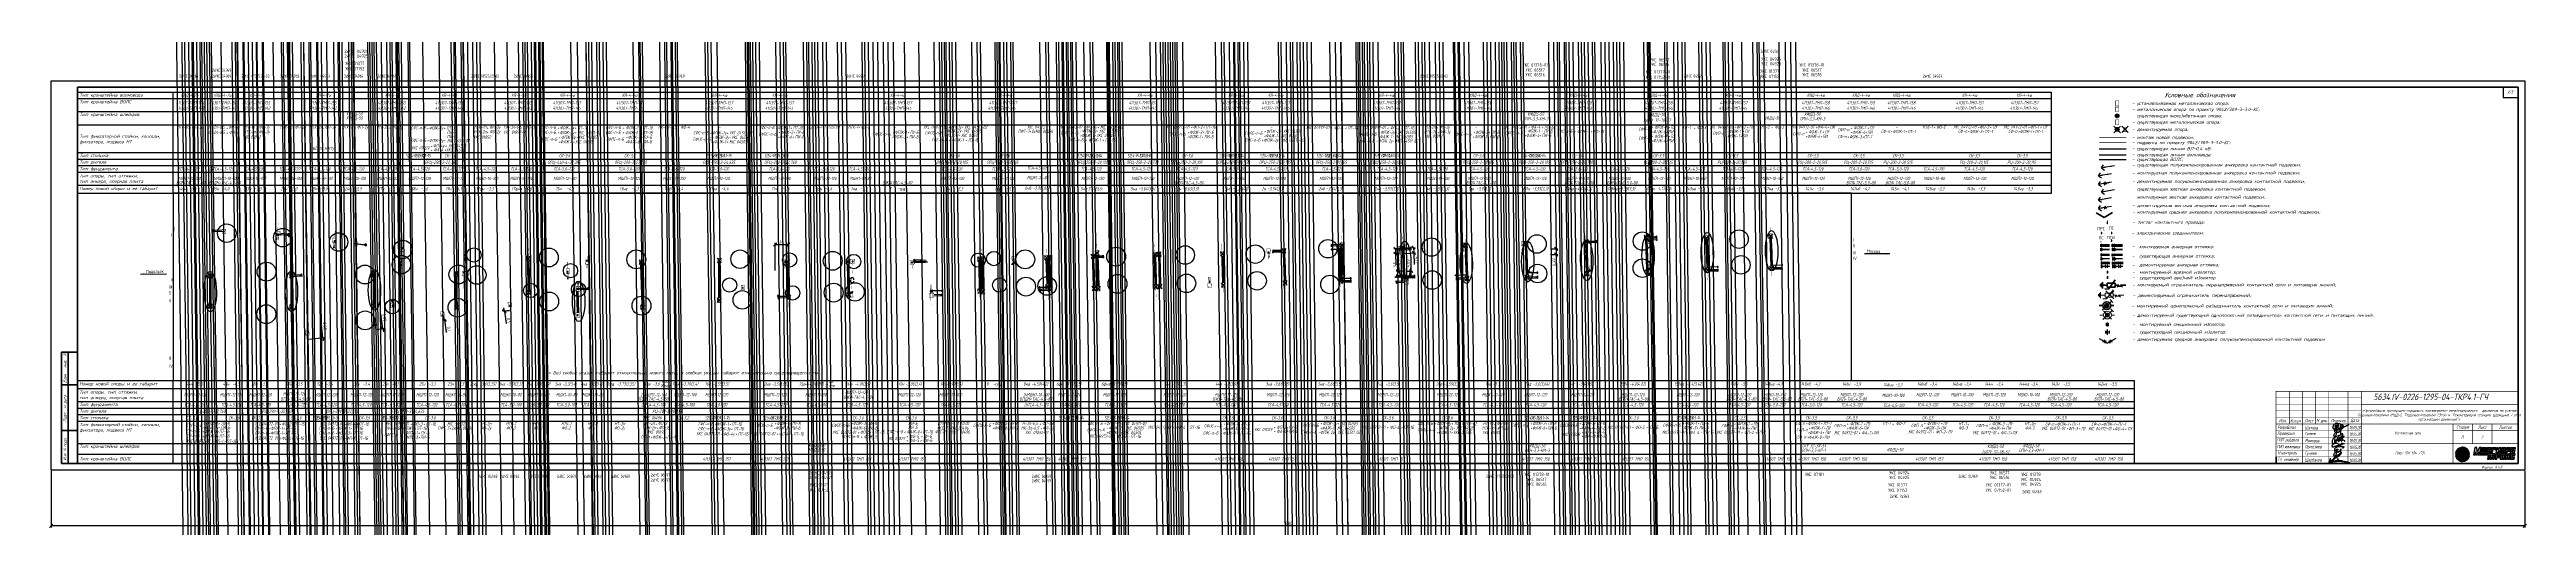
# Paper-space layout 'План КС (Съезды)' of a CAD drawing. Header units: metres. Extents: x -341 to 1552, y 246 to 610.
# The model-space entities are those that its viewports show. They can reach past a viewport. Long polylines and large blocks are cut down to what shows.
import ezdxf
from ezdxf.enums import TextEntityAlignment as Align

# ---------------------------------------------------------------- set-up
doc = ezdxf.new("R2010")
doc.units = ezdxf.units.M
for name, pattern in [('ACAD_ISO05W100', [33, 24, -3, 0, -3, 0, -3]), ('ACAD_ISO06W100', [36, 24, -3, 0, -3, 0, -3, 0, -3]), ('Cплошная_2_00', [0]), ('штриховая', [19.05, 12.7, -6.35])]:
    doc.linetypes.add(name, pattern=pattern)
doc.layers.get('Defpoints').update_dxf_attribs({"color": 4})
for name, color, linetype, lineweight in [('02_КС(П)_Контакт_сеть_сущ @ 1', 7, 'Continuous', 15), ('N_p_podves', 1, 'Continuous', 40), ('N_p_podves @ 1', 1, 'Continuous', 40), ('ТКР 08.07.16', 7, 'Continuous', 30)]:
    doc.layers.add(name, color=color, linetype=linetype, lineweight=lineweight)
for name, color, linetype in [('N_opor', 1, 'Continuous'), ('N_opor @ 1', 1, 'Continuous'), ('N_opor_VOK', 1, 'Continuous'), ('N_p_fider_1 ЭТАП', 3, 'Continuous'), ('N_zig', 1, 'Continuous'), ('P_ps_psi_prs', 1, 'Continuous'), ('P_userhelp', 6, 'Continuous'), ('P_userhelp_1', 6, 'Continuous'), ('S_opor', 7, 'Continuous'), ('КС_ОПОРЫ В МАСШТАБЕ', 6, 'Continuous'), ('КС_П_Опоры_Прект УКС', 6, 'Continuous'), ('КС_СЕТКА_НОВЫЕ НОМЕРА ОПОР', 7, 'Continuous'), ('МГТ_СТ_ОФОРМЛЕНИЕ_ЛИСТА', 7, 'Continuous'), ('номера путей', 250, 'WL'), ('оформление', 7, 'Continuous'), ('Расчет длин ригелей', 3, 'Continuous'), ('Расчет ресс. трос (съезды)', 4, 'WL'), ('Расчет струн (съезды)', 4, 'WL'), ('расчет_демонтаж  опор гибк. попер', 3, 'Continuous'), ('расчет_демонтаж ж.б опор', 3, 'Continuous'), ('расчет_демонтаж мет опор', 3, 'Continuous'), ('Сетка', 7, 'Continuous'), ('Сетка анкера  I путь', 7, 'Continuous'), ('СЕТКА ГАБАРИТ', 7, 'Continuous'), ('Сетка конс стойки I путь', 7, 'Continuous'), ('Сетка консоли I путь', 7, 'Continuous'), ('Сетка Кр-ны ОПН', 7, 'Continuous'), ('Сетка Кр-ны ПРИВОДА', 7, 'Continuous'), ('Сетка Кр-ны РАЗЪЕД', 7, 'Continuous'), ('Сетка крон-ны ВОЛНОВОДА', 7, 'Continuous'), ('Сетка крон-ны ВОЛС', 7, 'Continuous'), ('Сетка крон-ны ШЛЕЙФОВ', 7, 'Continuous'), ('Сетка ЛЕСТНИЦЫ', 7, 'Continuous'), ('Сетка Опоры I путь', 7, 'Continuous'), ('Сетка оттяжки  I путь', 7, 'Continuous'), ('Сетка подвес  НТ I путь', 7, 'Continuous'), ('Сетка Ригели I путь', 7, 'Continuous'), ('СЕТКА столики для ж.п.', 7, 'Continuous'), ('Сетка узлы кр-я КОНСОЛЕЙ', 7, 'Continuous'), ('Сетка узлы кр-я кр-в ШЛЕЙФОВ', 7, 'Continuous'), ('Сетка фиксаторы I путь', 7, 'Continuous'), ('Сетка фундаменты I путь', 7, 'ACAD_ISO05W100'), ('Шаблон чертежа', 7, 'Continuous')]:
    doc.layers.add(name, color=color, linetype=linetype)
doc.styles.add('00 ТЭЛП  25', font='gost.shx', dxfattribs={"height": 2.5})
doc.styles.add('00 ТЭЛП 00', font='gost.shx')
doc.styles.add('00 ТЭЛП 30', font='gost.shx', dxfattribs={"height": 3})
doc.styles.add('GostB_TTF', font='')
doc.styles.get("Standard").update_dxf_attribs({"font": 'arial.ttf'})
doc.styles.add('СПДС', font='spds.shx', dxfattribs={"oblique": 15})
doc.styles.add('СПДС_2.5', font='spds.shx', dxfattribs={"width": 0.9, "oblique": 15, "height": 2.5})
doc.styles.add('СПДС_5', font='spds.shx', dxfattribs={"width": 0.9, "oblique": 15, "height": 5})
doc.styles.add('Шаблон 1.5', font='simplex.shx', dxfattribs={"height": 1.5})
doc.styles.add('Шаблон 2.5', font='simplex.shx', dxfattribs={"width": 0.7, "oblique": 15, "height": 2.5})
doc.styles.get('GostB_TTF').set_extended_font_data('GOST type B')
doc.linetypes.add('WL', pattern='A,100,-5,["WL",Standard,S=3,R=0,X=-3,Y=-2],-2.5', length=107.5)
doc.linetypes.add('WL ПЭ-40', pattern='A,33.6,-1,[1,uks_lt,S=1,R=0,X=0,Y=-0.5],-5.4', length=40)
doc.linetypes.add('Волновод', pattern='A,100.7,-7.2,["~",Standard,S=2.5,R=0,X=-2.54,Y=-1.4],-4.35', length=112.25)
doc.linetypes.add('Волновод2', pattern='A,15.8,-2.1,["~",GostB_TTF,S=3,R=0,X=-1.1,Y=-1.05],-2.1', length=20)
doc.linetypes.add('ВОЛС1', pattern='A,33.6,-3.2,["ВОЛС",GostB_TTF,S=1.5,R=0,X=-2.2,Y=-0.75],-3.2', length=40)
doc.linetypes.add('Кабель1', pattern='A,35.3,-2.35,["WK",GostB_TTF,S=1.5,R=0,X=-1.4,Y=-0.75],-2.35', length=40)
doc.dimstyles.new('ISO-25', dxfattribs={"dimtxt": 2.5, "dimasz": 2.5, "dimexe": 1.25, "dimexo": 0.625, "dimtad": 1, "dimtxsty": '00 ТЭЛП  25', "dimblk": 'OBLIQUE', "dimcen": 2.5, "dimadec": 0, "dimazin": 0, "dimtfac": 1, "dimtmove": 0, "dimatfit": 3, "dimfxl": 1, "dimarcsym": 0})

# ---------------------------------------------------------------- blocks, each defined once
blk = doc.blocks.new('*U82')
at = {"color": 0, "linetype": 'ByBlock', "lineweight": -2}
blk.add_line((0, 0), (9.97, 0), dxfattribs=at)
at = {"color": 0, "linetype": 'ByBlock', "lineweight": -2, "extrusion": (0, 1e-16, -1)}
blk.add_solid([(-1.54, 0.3), (-1.54, -0.3), (0, 0)], dxfattribs=at)
blk = doc.blocks.new('*U83')
at = {"color": 0, "linetype": 'ByBlock', "lineweight": -2}
blk.add_line((0, 0), (9.76, 0), dxfattribs=at)
at = {"color": 0, "linetype": 'ByBlock', "lineweight": -2, "extrusion": (0, 1e-16, -1)}
blk.add_solid([(-1.54, 0.3), (-1.54, -0.3), (0, 0)], dxfattribs=at)
blk = doc.blocks.new('_Oblique')
at = {"color": 0, "linetype": 'ByBlock', "lineweight": -2}
blk.add_line((-0.5, -0.5), (0.5, 0.5), dxfattribs=at)
blk = doc.blocks.new('*D177')
at = {"layer": 'Defpoints', "color": 0, "transparency": 16777216}
for p in [(223.8, 461.5), (213.8, 440.9), (223.8, 447.9)]:
    blk.add_point(p, dxfattribs=at)
at = {"layer": 'P_userhelp', "color": 0, "lineweight": -2, "transparency": 16777216}
for p, q in [((213.8, 441.5), (213.8, 462.8)), ((213.8, 461.5), (223.8, 461.5)), ((223.8, 448.6), (223.8, 462.8))]:
    blk.add_line(p, q, dxfattribs=at)
at = {"layer": 'P_userhelp', "color": 0, "lineweight": -2, "transparency": 16777216, "xscale": 2.5, "yscale": 2.5, "zscale": 2.5, "rotation": 180}
blk.add_blockref('_Oblique', (213.8, 461.5), dxfattribs=at)
at = {"layer": 'P_userhelp', "color": 0, "lineweight": -2, "transparency": 16777216, "xscale": 2.5, "yscale": 2.5, "zscale": 2.5}
blk.add_blockref('_Oblique', (223.8, 461.5), dxfattribs=at)
at = {"layer": 'P_userhelp', "color": 0, "transparency": 16777216, "insert": (218.8, 463.4), "char_height": 2.5, "attachment_point": 5, "style": '00 ТЭЛП  25'}
blk.add_mtext('10', dxfattribs=at)
blk = doc.blocks.new('*D178')
at = {"layer": 'Defpoints', "color": 0, "transparency": 16777216}
for p in [(805.4, 458.1), (805.6, 453.9), (810.5, 453.9)]:
    blk.add_point(p, dxfattribs=at)
at = {"layer": 'P_userhelp', "color": 0, "lineweight": -2, "transparency": 16777216}
for p, q in [((806.1, 458.1), (811.8, 458.1)), ((810.5, 458.1), (810.5, 453.9)), ((806.2, 453.9), (811.8, 453.9)), ((810.5, 453.9), (810.5, 444.8))]:
    blk.add_line(p, q, dxfattribs=at)
at = {"layer": 'P_userhelp', "color": 0, "lineweight": -2, "transparency": 16777216, "xscale": 2.5, "yscale": 2.5, "zscale": 2.5}
for p, rotation in [((810.5, 458.1), 90), ((810.5, 453.9), 270)]:
    blk.add_blockref('_Oblique', p, dxfattribs=dict(at, rotation=rotation))
at = {"layer": 'P_userhelp', "color": 0, "transparency": 16777216, "insert": (808.5, 448.1), "char_height": 2.5, "attachment_point": 5, "rotation": 90, "style": '00 ТЭЛП  25'}
blk.add_mtext('4,22', dxfattribs=at)
blk = doc.blocks.new('*D198')
at = {"layer": 'Defpoints', "color": 0, "lineweight": -2, "transparency": 16777216}
for p, q in [((-339.4, 288.8), (-339.4, 245.5)), ((1550.6, 288.8), (1550.6, 245.5)), ((1550.6, 246.8), (-339.4, 246.8))]:
    blk.add_line(p, q, dxfattribs=at)
at = {"layer": 'Defpoints', "color": 0, "transparency": 16777216}
for p in [(-339.4, 289.4), (1550.6, 289.4), (-339.4, 246.8)]:
    blk.add_point(p, dxfattribs=at)
at = {"layer": 'Defpoints', "color": 0, "lineweight": -2, "transparency": 16777216, "xscale": 2.5, "yscale": 2.5, "zscale": 2.5, "rotation": 180}
blk.add_blockref('_Oblique', (-339.4, 246.8), dxfattribs=at)
at = {"layer": 'Defpoints', "color": 0, "lineweight": -2, "transparency": 16777216, "xscale": 2.5, "yscale": 2.5, "zscale": 2.5}
blk.add_blockref('_Oblique', (1550.6, 246.8), dxfattribs=at)
at = {"layer": 'Defpoints', "color": 0, "transparency": 16777216, "insert": (605.6, 248.7), "char_height": 2.5, "attachment_point": 5, "style": '00 ТЭЛП  25'}
blk.add_mtext('1890', dxfattribs=at)
blk = doc.blocks.new('*D225')
at = {"layer": 'Defpoints', "color": 0, "transparency": 16777216}
for p in [(-143.3, 389.2), (-143.3, 389.1), (-131.9, 390.3)]:
    blk.add_point(p, dxfattribs=at)
at = {"layer": 'Расчет длин ригелей', "color": 0, "lineweight": -2, "transparency": 16777216}
for p, q in [((-131.9, 390.3), (-133.1, 402.4)), ((-142.7, 389.2), (-130.6, 390.4)), ((-142.7, 389.3), (-130.6, 390.4)), ((-131.9, 390.2), (-131.9, 390.3)), ((-131.9, 390.2), (-131.6, 387.8))]:
    blk.add_line(p, q, dxfattribs=at)
at = {"layer": 'Расчет длин ригелей', "color": 0, "lineweight": -2, "transparency": 16777216, "xscale": 2.5, "yscale": 2.5, "zscale": 2.5}
for p, rotation in [((-131.9, 390.3), 275.5073778138891), ((-131.9, 390.2), 95.50737781388908)]:
    blk.add_blockref('_Oblique', p, dxfattribs=dict(at, rotation=rotation))
at = {"layer": 'Расчет длин ригелей', "color": 0, "transparency": 16777216, "insert": (-130.6, 399.1), "char_height": 2.5, "attachment_point": 5, "rotation": 275.5074, "style": '00 ТЭЛП  25'}
blk.add_mtext('0,08', dxfattribs=at)
blk = doc.blocks.new('*D226')
at = {"layer": 'Defpoints', "color": 0, "transparency": 16777216}
for p in [(-91.7, 396.5), (-91.7, 396.4), (-86, 397.3)]:
    blk.add_point(p, dxfattribs=at)
at = {"layer": 'Расчет длин ригелей', "color": 0, "lineweight": -2, "transparency": 16777216}
for p, q in [((-91.1, 396.6), (-84.7, 397.5)), ((-91.1, 396.5), (-84.7, 397.4)), ((-86, 397.3), (-87.6, 408.6)), ((-86, 397.3), (-85.6, 394.8)), ((-86, 397.3), (-86, 397.3))]:
    blk.add_line(p, q, dxfattribs=at)
at = {"layer": 'Расчет длин ригелей', "color": 0, "lineweight": -2, "transparency": 16777216, "xscale": 2.5, "yscale": 2.5, "zscale": 2.5}
for rotation in [278.0562605558493, 98.0562605558493]:
    blk.add_blockref('_Oblique', (-86, 397.3), dxfattribs=dict(at, rotation=rotation))
at = {"layer": 'Расчет длин ригелей', "color": 0, "transparency": 16777216, "insert": (-85.1, 405.7), "char_height": 2.5, "attachment_point": 5, "rotation": 278.0563, "style": '00 ТЭЛП  25'}
blk.add_mtext('0,09', dxfattribs=at)
blk = doc.blocks.new('*D227')
at = {"layer": 'Defpoints', "color": 0, "transparency": 16777216}
for p in [(-40.1, 403.8), (-40.1, 403.7), (-39, 403.9)]:
    blk.add_point(p, dxfattribs=at)
at = {"layer": 'Расчет длин ригелей', "color": 0, "lineweight": -2, "transparency": 16777216}
for p, q in [((-39.5, 403.9), (-37.8, 404.2)), ((-39.5, 403.8), (-37.7, 404.1)), ((-39, 404), (-39.3, 406.5)), ((-39, 404), (-39, 403.9)), ((-39, 403.9), (-37.6, 394.2))]:
    blk.add_line(p, q, dxfattribs=at)
at = {"layer": 'Расчет длин ригелей', "color": 0, "lineweight": -2, "transparency": 16777216, "xscale": 2.5, "yscale": 2.5, "zscale": 2.5}
for p, rotation in [((-39, 404), 278.0482083779244), ((-39, 403.9), 98.04820837792445)]:
    blk.add_blockref('_Oblique', p, dxfattribs=dict(at, rotation=rotation))
at = {"layer": 'Расчет длин ригелей', "color": 0, "transparency": 16777216, "insert": (-35.8, 396.9), "char_height": 2.5, "attachment_point": 5, "rotation": 278.0482, "style": '00 ТЭЛП  25'}
blk.add_mtext('0,1', dxfattribs=at)
blk = doc.blocks.new('*D228')
at = {"layer": 'Defpoints', "color": 0, "transparency": 16777216}
for p in [(6.9, 410.4), (11.4, 411.1), (11.5, 411)]:
    blk.add_point(p, dxfattribs=at)
at = {"layer": 'Расчет длин ригелей', "color": 0, "lineweight": -2, "transparency": 16777216}
for p, q in [((10.8, 411), (5.6, 410.3)), ((10.8, 410.9), (5.7, 410.2)), ((6.9, 410.5), (6.5, 413)), ((6.9, 410.5), (6.9, 410.4)), ((6.9, 410.4), (8.2, 401.2))]:
    blk.add_line(p, q, dxfattribs=at)
at = {"layer": 'Расчет длин ригелей', "color": 0, "lineweight": -2, "transparency": 16777216, "xscale": 2.5, "yscale": 2.5, "zscale": 2.5}
for p, rotation in [((6.9, 410.5), 278.0482083776458), ((6.9, 410.4), 98.04820837764579)]:
    blk.add_blockref('_Oblique', p, dxfattribs=dict(at, rotation=rotation))
at = {"layer": 'Расчет длин ригелей', "color": 0, "transparency": 16777216, "insert": (9.9, 403.6), "char_height": 2.5, "attachment_point": 5, "rotation": 278.0482, "style": '00 ТЭЛП  25'}
blk.add_mtext('0,1', dxfattribs=at)
blk = doc.blocks.new('*D235')
at = {"layer": 'Defpoints', "color": 0, "transparency": 16777216}
for p in [(689.6, 441.1), (694, 441.1), (694, 437.6)]:
    blk.add_point(p, dxfattribs=at)
at = {"layer": 'Расчет длин ригелей', "color": 0, "lineweight": -2, "transparency": 16777216}
for p, q in [((693.3, 441.1), (688.3, 441.1)), ((693.4, 437.6), (688.3, 437.6)), ((689.6, 441.1), (689.6, 448.3)), ((689.6, 437.6), (689.6, 441.1))]:
    blk.add_line(p, q, dxfattribs=at)
at = {"layer": 'Расчет длин ригелей', "color": 0, "lineweight": -2, "transparency": 16777216, "xscale": 2.5, "yscale": 2.5, "zscale": 2.5}
for p, rotation in [((689.6, 441.1), 90), ((689.6, 437.6), 270)]:
    blk.add_blockref('_Oblique', p, dxfattribs=dict(at, rotation=rotation))
at = {"layer": 'Расчет длин ригелей', "color": 0, "transparency": 16777216, "insert": (687.6, 446), "char_height": 2.5, "attachment_point": 5, "rotation": 90, "style": '00 ТЭЛП  25'}
blk.add_mtext('3,5', dxfattribs=at)
blk = doc.blocks.new('*D236')
at = {"layer": 'Defpoints', "color": 0, "transparency": 16777216}
for p in [(696.1, 441.2), (696.1, 437.1), (699.6, 441.2)]:
    blk.add_point(p, dxfattribs=at)
at = {"layer": 'Расчет длин ригелей', "color": 0, "lineweight": -2, "transparency": 16777216}
for p, q in [((696.7, 441.2), (700.8, 441.2)), ((696.7, 437.1), (700.8, 437.1)), ((699.6, 441.2), (699.6, 450.3)), ((699.6, 437.1), (699.6, 441.2))]:
    blk.add_line(p, q, dxfattribs=at)
at = {"layer": 'Расчет длин ригелей', "color": 0, "lineweight": -2, "transparency": 16777216, "xscale": 2.5, "yscale": 2.5, "zscale": 2.5}
for p, rotation in [((699.6, 441.2), 90), ((699.6, 437.1), 270)]:
    blk.add_blockref('_Oblique', p, dxfattribs=dict(at, rotation=rotation))
at = {"layer": 'Расчет длин ригелей', "color": 0, "transparency": 16777216, "insert": (697.6, 447), "char_height": 2.5, "attachment_point": 5, "rotation": 90, "style": '00 ТЭЛП  25'}
blk.add_mtext('4,09', dxfattribs=at)
blk = doc.blocks.new('*U77')
at = {"ltscale": 0.8}
h = blk.add_hatch(color=256, dxfattribs=at)
edge = h.paths.add_edge_path()
edge.add_arc((0, 0), 0.411, 0, 360, ccw=False)
blk.add_line((0, 0), (0, 1.6), dxfattribs=at)
blk.add_solid([(-0.3, 1.6), (0.3, 1.6), (0, 3.6)], dxfattribs=at)
at = {"ltscale": 0.8, "style": 'Шаблон 1.5', "flags": 4}
blk.add_attdef('N_ZIG_ZNACHENIE', text='', height=1.5, dxfattribs=at).set_placement((0, 0.9), align=Align.CENTER)
blk = doc.blocks.new('*U261')
at = {"ltscale": 0.8}
h = blk.add_hatch(color=0, dxfattribs=at)
edge = h.paths.add_edge_path()
edge.add_arc((0, 0.7), 0.411, 0, 360)
h = blk.add_hatch(color=0, dxfattribs=at)
edge = h.paths.add_edge_path()
edge.add_arc((0, -1.5), 0.411, 0, 360)
at = {"color": 0, "ltscale": 0.8}
blk.add_arc((0.9, -0.4), 1.42, 129.4338, 230.5662, dxfattribs=at)
at = {"color": 0, "ltscale": 0.8, "style": 'Шаблон 1.5', "flags": 4}
blk.add_attdef('N_PSI', text='', height=1.5, dxfattribs=at).set_placement((0, 1), align=Align.CENTER)
blk = doc.blocks.new('*U262')
at = {"ltscale": 0.8}
h = blk.add_hatch(color=0, dxfattribs=at)
edge = h.paths.add_edge_path()
edge.add_arc((0, 0.7), 0.411, 0, 360)
h = blk.add_hatch(color=0, dxfattribs=at)
edge = h.paths.add_edge_path()
edge.add_arc((0, -1.5), 0.411, 0, 360)
at = {"color": 0, "ltscale": 0.8}
blk.add_arc((0.9, -0.4), 1.42, 129.4338, 230.5662, dxfattribs=at)
at = {"color": 0, "ltscale": 0.8, "style": 'Шаблон 1.5', "flags": 4}
blk.add_attdef('N_PSI', text='', height=1.5, dxfattribs=at).set_placement((0, 1), align=Align.CENTER)
blk = doc.blocks.new('*U64')
at = {"const_width": 0.3}
blk.add_lwpolyline([(-1.3, 1.75), (1.3, 1.75), (1.3, -1.75), (-1.3, -1.75)], close=True, dxfattribs=at)
at = {"layer": 'Defpoints'}
blk.add_point((0, 0), dxfattribs=at)
blk = doc.blocks.new('S_OPOR_GB')
h = blk.add_hatch(color=256)
edge = h.paths.add_edge_path()
edge.add_arc((0, 0), 1.5, 0, 360)
at = {"ltscale": 0.8}
blk.add_circle((0, 0), 1.5, dxfattribs=at)
blk = doc.blocks.new('S_OPOR_GB_BKONS_BKRON')
blk.add_blockref('S_OPOR_GB', (0, 0))
blk = doc.blocks.new('*U59')
at = {"color": 1, "lineweight": 30, "ltscale": 2}
for p, q in [((-2.5, 2.5), (2.5, -2.5)), ((-2.5, -2.5), (2.5, 2.5))]:
    blk.add_line(p, q, dxfattribs=at)
blk.add_blockref('S_OPOR_GB_BKONS_BKRON', (0, 0))
blk = doc.blocks.new('*U161')
blk.add_blockref('S_OPOR_GB_BKONS_BKRON', (0, 0))
blk = doc.blocks.new('*U257')
at = {"lineweight": -3}
for q in [(1.3, 2.5), (2.5, -1.3)]:
    blk.add_line((0, 0), q, dxfattribs=at)
at = {"lineweight": -3, "extrusion": (-2.14463e-17, 9.76732e-17, -1)}
blk.add_solid([(-2.7, 1.5), (-3, 0.4), (0, 0)], dxfattribs=at)
at = {"lineweight": -3}
blk.add_solid([(6.9, 1.6), (6.5, 2.7), (9.5, 3.1)], dxfattribs=at)
blk = doc.blocks.new('*U260')
at = {"lineweight": -3}
for q in [(1.6, 2.3), (2.3, -1.6)]:
    blk.add_line((0, 0), q, dxfattribs=at)
at = {"lineweight": -3, "extrusion": (-6.78954e-18, 9.97692e-17, -1)}
blk.add_solid([(-2.9, 1.1), (-3.1, -0.1), (0, 0)], dxfattribs=at)
at = {"lineweight": -3}
blk.add_solid([(7, 0.5), (6.8, 1.7), (9.9, 1.7)], dxfattribs=at)
blk = doc.blocks.new('*U258')
at = {"lineweight": -3}
for q in [(1.7, 2.3), (2.3, -1.7)]:
    blk.add_line((0, 0), q, dxfattribs=at)
at = {"lineweight": -3, "extrusion": (-6.25391e-18, 9.98043e-17, -1)}
blk.add_solid([(-2.9, 1.1), (-3.1, -0.1), (0, 0)], dxfattribs=at)
at = {"lineweight": -3}
blk.add_solid([(7.1, 0.5), (6.8, 1.6), (9.9, 1.6)], dxfattribs=at)
blk = doc.blocks.new('*U259')
at = {"ltscale": 0.8}
for p in [(-6.3, 3.4), (6.3, 3.6)]:
    blk.add_line(p, (0, 0), dxfattribs=at)
for points in [[(-3.9, 1.6), (-3.5, 2.5), (-6.3, 3.4)], [(3.9, 1.7), (3.4, 2.5), (6.3, 3.6)]]:
    blk.add_solid(points, dxfattribs=at)
blk = doc.blocks.new('N_PS')
at = {"ltscale": 0.8}
h = blk.add_hatch(color=0, dxfattribs=at)
edge = h.paths.add_edge_path()
edge.add_arc((0, 0), 0.411, 0, 360)
at = {"color": 0, "ltscale": 0.8, "style": 'Шаблон 1.5', "flags": 4}
blk.add_attdef('N_PS', text='', height=1.5, dxfattribs=at).set_placement((0.2, 1), align=Align.CENTER)
blk = doc.blocks.new('*U60')
at = {"ltscale": 0.8}
h = blk.add_hatch(color=0, dxfattribs=at)
edge = h.paths.add_edge_path()
edge.add_arc((0, 0), 0.411, 0, 360)
h = blk.add_hatch(color=0, dxfattribs=at)
edge = h.paths.add_edge_path()
edge.add_arc((0, -1.4), 0.411, 0, 360)
blk.add_line((0, 0), (0, -1.4))
at = {"color": 0, "ltscale": 0.8, "style": 'Шаблон 1.5', "flags": 4}
blk.add_attdef('N_PS_UP', text='', height=1.5, dxfattribs=at).set_placement((0, 1), align=Align.CENTER)
blk = doc.blocks.new('N_VOZDUSH')
at = {"lineweight": 0, "ltscale": 5, "true_color": 0xffffff}
blk.add_hatch(color=7, dxfattribs=at).paths.add_polyline_path([(0.8, 0.8), (0.2, 0.8), (0.2, -0.7), (0.8, -0.7)])
at = {"lineweight": 0, "const_width": 0.229}
for points in [[(0.1, 0.9), (0.1, -0.8)], [(0.9, 0.9), (0.9, -0.8)]]:
    blk.add_lwpolyline(points, dxfattribs=at)
at = {"color": 7, "lineweight": 0, "ltscale": 5, "true_color": 0xffffff}
blk.add_lwpolyline([(0.8, 0.8), (0.2, 0.8), (0.2, -0.7), (0.8, -0.7)], close=True, dxfattribs=at)
blk = doc.blocks.new('N_OTTG2')
at = {"color": 0, "ltscale": 0.8}
for p, q in [((-8, 1), (-8, -1)), ((-6.7, 0), (-8, 1)), ((-1.4, 0.5), (-7.4, 0.5)), ((-8, -1), (-6.7, 0)), ((-1.4, -0.5), (-7.4, -0.5))]:
    blk.add_line(p, q, dxfattribs=at)
blk = doc.blocks.new('Существующие оттяжки')
at = {"linetype": 'Волновод'}
blk.add_blockref('N_OTTG2', (0, 0), dxfattribs=at)
blk = doc.blocks.new('Z_DEMONT')
at = {"color": 1, "lineweight": -3, "ltscale": 0.8}
for p, q in [((-1, 1), (1, -1)), ((-1, -1), (1, 1))]:
    blk.add_line(p, q, dxfattribs=at)
blk = doc.blocks.new('D_OTTG2')
at = {"ltscale": 0.8}
for p, q in [((-6.7, 0), (-8, 1)), ((-8, 1), (-8, -1)), ((-1.4, 0.5), (-7.4, 0.5)), ((-8, -1), (-6.7, 0)), ((-1.4, -0.5), (-7.4, -0.5))]:
    blk.add_line(p, q, dxfattribs=at)
blk.add_blockref('Z_DEMONT', (-4, 0))
blk = doc.blocks.new('*U53')
blk.add_blockref('D_OTTG2', (0, 0))
blk = doc.blocks.new('N_OTTG1')
at = {"color": 0, "ltscale": 0.8}
for p, q in [((-6.7, 0), (-8, 1)), ((-8, 1), (-8, -1)), ((-8, -1), (-6.7, 0)), ((-1.5, 0), (-6.7, 0))]:
    blk.add_line(p, q, dxfattribs=at)
blk = doc.blocks.new('*U248')
at = {"linetype": 'Волновод'}
blk.add_blockref('N_OTTG1', (0, 0), dxfattribs=at)
blk = doc.blocks.new('*U249')
at = {"linetype": 'Волновод'}
blk.add_blockref('N_OTTG1', (0, 0), dxfattribs=at)
blk = doc.blocks.new('D_OTTG1')
at = {"ltscale": 0.8}
for p, q in [((-8, 1), (-8, -1)), ((-6.7, 0), (-8, 1)), ((-8, -1), (-6.7, 0)), ((-1.4, 0), (-6.7, 0))]:
    blk.add_line(p, q, dxfattribs=at)
blk.add_blockref('Z_DEMONT', (-4, 0))
blk = doc.blocks.new('*U250')
blk.add_blockref('D_OTTG1', (0, 0))
blk = doc.blocks.new('N_OTTG-dv-2')
at = {"color": 0, "ltscale": 0.8}
for p, q in [((1.4, 0.5), (7.4, 0.5)), ((6.7, 0), (8, 1)), ((8, -1), (6.7, 0)), ((8, 0), (9.4, 1)), ((8, 1), (8, -1)), ((9.4, -1), (8, 0)), ((9.4, 1), (9.4, -1)), ((1.4, -0.5), (7.4, -0.5))]:
    blk.add_line(p, q, dxfattribs=at)
blk = doc.blocks.new('*U179')
at = {"linetype": 'Волновод', "rotation": 180}
blk.add_blockref('N_OTTG-dv-2', (0, 0), dxfattribs=at)
blk = doc.blocks.new('D_OTTG-dv-2')
at = {"color": 0, "ltscale": 0.8}
for p, q in [((-9.4, -1), (-9.4, 1)), ((-9.4, 1), (-8, 0)), ((-8, -1), (-8, 1)), ((-8, 1), (-6.7, 0)), ((-1.4, 0.5), (-7.4, 0.5)), ((-8, 0), (-9.4, -1)), ((-6.7, 0), (-8, -1)), ((-1.4, -0.5), (-7.4, -0.5))]:
    blk.add_line(p, q, dxfattribs=at)
blk.add_blockref('Z_DEMONT', (-4, 0))
blk = doc.blocks.new('*U254')
blk.add_blockref('D_OTTG-dv-2', (0, 0))
blk = doc.blocks.new('N_OTTG1_dv')
at = {"color": 0, "ltscale": 0.8}
for p, q in [((-8, 0), (-9.3, 1)), ((-9.3, 1), (-9.3, -1)), ((-9.3, -1), (-8, 0)), ((-6.7, 0), (-8, 1)), ((-8, 1), (-8, -1)), ((-8, -1), (-6.7, 0)), ((-1.5, 0), (-6.7, 0))]:
    blk.add_line(p, q, dxfattribs=at)
blk = doc.blocks.new('*U255')
at = {"linetype": 'Волновод'}
blk.add_blockref('N_OTTG1_dv', (0, 0), dxfattribs=at)
blk = doc.blocks.new('*U256')
at = {"linetype": 'Волновод'}
blk.add_blockref('N_OTTG1_dv', (0, 0), dxfattribs=at)
blk = doc.blocks.new('A$C18C13484')
at = {"color": 0, "ltscale": 0.8}
for p, q in [((-8, 0), (-9.4, 1)), ((-9.4, 1), (-9.4, -1)), ((-6.7, 0), (-8, 1)), ((-8, 1), (-8, -1)), ((-9.4, -1), (-8, 0)), ((-8, -1), (-6.7, 0)), ((-1.5, 0), (-6.7, 0))]:
    blk.add_line(p, q, dxfattribs=at)
blk.add_blockref('Z_DEMONT', (-4, 0))
blk = doc.blocks.new('*U251')
blk.add_blockref('A$C18C13484', (0, 0))
blk = doc.blocks.new('*U252')
at = {"color": 0}
for q in [(1.3, 2.5), (2.5, -1.3)]:
    blk.add_line((0, 0), q, dxfattribs=at)
at = {"color": 0, "extrusion": (-3.09161e-17, 9.5101e-17, -1)}
blk.add_solid([(-2.7, 1.5), (-3.1, 0.4), (0, 0)], dxfattribs=at)
blk = doc.blocks.new('*U253')
at = {"color": 0}
for q in [(1.7, 2.3), (2.3, -1.7)]:
    blk.add_line((0, 0), q, dxfattribs=at)
at = {"color": 0, "extrusion": (-1.4041e-17, 9.90094e-17, -1)}
blk.add_solid([(-2.9, 1), (-3.1, -0.2), (0, 0)], dxfattribs=at)
blk = doc.blocks.new('*U247')
at = {"color": 0}
for q in [(1.7, 2.3), (2.3, -1.7)]:
    blk.add_line((0, 0), q, dxfattribs=at)
at = {"color": 0, "extrusion": (-1.42027e-17, 9.89863e-17, -1)}
blk.add_solid([(-2.9, 1), (-3.1, -0.2), (0, 0)], dxfattribs=at)
blk = doc.blocks.new('*U267')
for p, q in [((0, -4), (0, 0)), ((-4.2, -8.2), (2.9, -13.1)), ((-2.4, -17.8), (2.4, -17.8)), ((-1.6, -18.6), (1.6, -18.6)), ((-1.5, -8.2), (1.5, -8.2)), ((-1.5, -14.2), (-1.5, -8.2)), ((1.5, -14.2), (-1.5, -14.2)), ((0, -4), (1.6, -2.4)), ((0, -5.2), (0, -8.2)), ((0, -5.2), (1.6, -6.7)), ((0, -14.2), (0, -17.8)), ((0.8, -2.7), (0.8, -6.5)), ((1.5, -8.2), (1.5, -14.2)), ((2.9, -13.1), (2.9, -15.9)), ((-0.8, -19.4), (0.8, -19.4))]:
    blk.add_line(p, q)
blk = doc.blocks.new('*U266')
for p, q in [((-3.1, 3.1), (3.1, -3.1)), ((-3.1, -3.1), (3.1, 3.1))]:
    blk.add_line(p, q)
blk = doc.blocks.new('*U268')
h = blk.add_hatch(color=256)
h.dxf.hatch_style = 1
h.paths.add_polyline_path([(-5.8, 0, 1), (-5.8, 0, 1)])
h = blk.add_hatch(color=256)
h.dxf.hatch_style = 1
h.paths.add_polyline_path([(-1.5, 0, 1), (1.5, 0, 1)])
h = blk.add_hatch(color=256)
h.dxf.hatch_style = 1
h.paths.add_polyline_path([(5.3, 0, 1), (5.3, 0, 1)])
for p, q in [((-3, 0), (-5.8, 0)), ((-5.8, 0), (-5.8, 0)), ((3.5, 3.5), (-3.5, -3.5)), ((2.5, 4.6), (4.6, 2.5)), ((3, 0), (5.3, 0)), ((5.3, 0), (5.3, 0))]:
    blk.add_line(p, q)
for radius in [3, 1.5]:
    blk.add_circle((0, 0), radius)
at = {"style": '00 ТЭЛП 30', "flags": 8}
blk.add_attdef('ПОДПИСЬ', text='', height=3, dxfattribs=at).set_placement((0, -6.9), align=Align.CENTER)
blk = doc.blocks.new('*U269')
h = blk.add_hatch(color=256)
h.dxf.hatch_style = 1
h.paths.add_polyline_path([(-5.8, 0, 1), (-5.8, 0, 1)])
h = blk.add_hatch(color=256)
h.dxf.hatch_style = 1
h.paths.add_polyline_path([(-1.5, 0, 1), (1.5, 0, 1)])
h = blk.add_hatch(color=256)
h.dxf.hatch_style = 1
h.paths.add_polyline_path([(5.3, 0, 1), (5.3, 0, 1)])
for p, q in [((-3, 0), (-5.8, 0)), ((-5.8, 0), (-5.8, 0)), ((3.5, 3.5), (-3.5, -3.5)), ((2.5, 4.6), (4.6, 2.5)), ((3, 0), (5.3, 0)), ((5.3, 0), (5.3, 0))]:
    blk.add_line(p, q)
for radius in [3, 1.5]:
    blk.add_circle((0, 0), radius)
at = {"style": '00 ТЭЛП 30', "flags": 8}
blk.add_attdef('ПОДПИСЬ', text='', height=3, dxfattribs=at).set_placement((0, -6.9), align=Align.CENTER)
blk = doc.blocks.new('S_IZ_SECTION')
at = {"color": 0, "lineweight": 30, "ltscale": 0.8}
for p, q in [((-0.2, -1), (-0.2, 1)), ((1, -2), (1, 2)), ((2.2, 1), (2.2, -1))]:
    blk.add_line(p, q, dxfattribs=at)
at = {"color": 7, "ltscale": 0.5, "true_color": 0xffffff, "const_width": 0.313, "flags": 128}
blk.add_lwpolyline([(0.4, 1), (0.4, -1)], dxfattribs=at)
at = {"color": 7, "ltscale": 0.3, "true_color": 0xffffff, "const_width": 0.313, "flags": 128}
blk.add_lwpolyline([(1.6, 1), (1.6, -1)], dxfattribs=at)
at = {"color": 0, "ltscale": 0.8, "style": 'Шаблон 2.5', "flags": 4}
blk.add_attdef('N_IZ_SECTION', text='', height=2.5, dxfattribs=at).set_placement((1.1, 7.7), align=Align.CENTER)
blk = doc.blocks.new('N_IZ_SECTION')
at = {"lineweight": 0, "ltscale": 5, "true_color": 0xffffff}
for points in [[(0.9, 1), (0.1, 1), (0.1, -1), (0.9, -1)], [(1.1, 1), (1.9, 1), (1.9, -1), (1.1, -1)]]:
    blk.add_hatch(color=7, dxfattribs=at).paths.add_polyline_path(points)
at = {"const_width": 0.25}
for points in [[(0, 1), (0, -1)], [(1, 2), (1, -2)], [(2, 1), (2, -1)]]:
    blk.add_lwpolyline(points, dxfattribs=at)
at = {"color": 7, "lineweight": 0, "ltscale": 5, "true_color": 0xffffff}
for points in [[(0.9, 1), (0.1, 1), (0.1, -1), (0.9, -1)], [(1.1, 1), (1.9, 1), (1.9, -1), (1.1, -1)]]:
    blk.add_lwpolyline(points, close=True, dxfattribs=at)
at = {"color": 0, "ltscale": 0.8, "style": 'Шаблон 2.5', "flags": 4}
blk.add_attdef('N_IZ_SECTION', text='', height=2.5, dxfattribs=at).set_placement((1.1, 7.7), align=Align.CENTER)
blk = doc.blocks.new('D_A_SA')
for p in [(-6.3, 3.5), (6.3, 3.5)]:
    blk.add_line(p, (0, 0))
for points in [[(-3.9, 1.6), (-3.4, 2.4), (-6.3, 3.5)], [(3.9, 1.6), (3.4, 2.4), (6.3, 3.5)]]:
    blk.add_solid(points)
at = {"linetype": 'Волновод'}
for p, rotation in [((-2.1, 1.2), 330.6165342764528), ((2.2, 1.2), 29.14494150273646)]:
    blk.add_blockref('Z_DEMONT', p, dxfattribs=dict(at, rotation=rotation))
blk = doc.blocks.new('*U270')
at = {"color": 0}
blk.add_blockref('D_A_SA', (0, 0), dxfattribs=at)
blk = doc.blocks.new('*D277')
at = {"layer": 'Defpoints', "color": 0, "transparency": 16777216}
for p in [(687.7, 454.5), (691.3, 458.2), (691.4, 454.6)]:
    blk.add_point(p, dxfattribs=at)
at = {"layer": 'P_userhelp_1', "color": 0, "lineweight": -2, "transparency": 16777216}
for p, q in [((690.7, 458.2), (686.3, 458.1)), ((690.8, 454.6), (686.4, 454.5)), ((687.6, 458.1), (687.7, 454.5)), ((687.7, 454.5), (687.9, 445.7))]:
    blk.add_line(p, q, dxfattribs=at)
at = {"layer": 'P_userhelp_1', "color": 0, "lineweight": -2, "transparency": 16777216, "xscale": 2.5, "yscale": 2.5, "zscale": 2.5}
for p, rotation in [((687.6, 458.1), 91.75052023516214), ((687.7, 454.5), 271.7505202351621)]:
    blk.add_blockref('_Oblique', p, dxfattribs=dict(at, rotation=rotation))
at = {"layer": 'P_userhelp_1', "color": 0, "transparency": 16777216, "insert": (689.8, 448.9), "char_height": 2.5, "attachment_point": 5, "rotation": 271.7505, "style": '00 ТЭЛП  25'}
blk.add_mtext('3,59', dxfattribs=at)
blk = doc.blocks.new('*D278')
at = {"layer": 'Defpoints', "color": 0, "transparency": 16777216}
for p in [(693.4, 458.9), (693.5, 454.7), (701.7, 455)]:
    blk.add_point(p, dxfattribs=at)
at = {"layer": 'P_userhelp_1', "color": 0, "lineweight": -2, "transparency": 16777216}
for p, q in [((694, 458.9), (702.8, 459.2)), ((694.1, 454.7), (702.9, 455)), ((701.5, 459.1), (701.7, 455)), ((701.7, 455), (701.9, 446.3))]:
    blk.add_line(p, q, dxfattribs=at)
at = {"layer": 'P_userhelp_1', "color": 0, "lineweight": -2, "transparency": 16777216, "xscale": 2.5, "yscale": 2.5, "zscale": 2.5}
for p, rotation in [((701.5, 459.1), 91.7501135442375), ((701.7, 455), 271.7501135442375)]:
    blk.add_blockref('_Oblique', p, dxfattribs=dict(at, rotation=rotation))
at = {"layer": 'P_userhelp_1', "color": 0, "transparency": 16777216, "insert": (703.8, 449.5), "char_height": 2.5, "attachment_point": 5, "rotation": 271.7501, "style": '00 ТЭЛП  25'}
blk.add_mtext('4,17', dxfattribs=at)
blk = doc.blocks.new('*U70')
at = {"linetype": 'Волновод', "xscale": -1}
blk.add_blockref('N_OTTG2', (0, 0), dxfattribs=at)
blk = doc.blocks.new('*U168')
at = {"const_width": 0.3}
blk.add_lwpolyline([(-1.3, 1.7), (1.3, 1.7), (1.3, -1.7), (-1.3, -1.7)], close=True, dxfattribs=at)
at = {"color": 0, "ltscale": 0.8, "const_width": 0.4}
for points in [[(-0.5, -1.7), (-0.5, -5.8)], [(0.5, -1.7), (0.5, -5.8)]]:
    blk.add_lwpolyline(points, dxfattribs=at)
at = {"layer": 'Defpoints', "ltscale": 0.8}
blk.add_line((0.5, -5.8), (-0.5, -5.8), dxfattribs=at)
at = {"layer": 'Defpoints'}
blk.add_point((0, 0), dxfattribs=at)
blk = doc.blocks.new('N_KRON')
at = {"color": 0, "ltscale": 0.8, "const_width": 0.2}
blk.add_lwpolyline([(0, 3), (0, 0)], dxfattribs=at)
at = {"color": 1, "ltscale": 0.8, "const_width": 0.2}
blk.add_lwpolyline([(0, 3), (0, 3)], dxfattribs=at)
at = {"layer": 'Defpoints', "ltscale": 0.8, "const_width": 0.1}
blk.add_lwpolyline([(0, 6), (0, 3)], dxfattribs=at)
blk = doc.blocks.new('*U76')
at = {"const_width": 0.3}
blk.add_lwpolyline([(-1.3, 1.75), (1.3, 1.75), (1.3, -1.75), (-1.3, -1.75)], close=True, dxfattribs=at)
at = {"layer": 'Defpoints'}
blk.add_point((0, 0), dxfattribs=at)
at = {"color": 0}
blk.add_blockref('N_KRON', (0, 1.75), dxfattribs=at)
blk = doc.blocks.new('*U166')
for p, q in [((-0.5, 3.6), (-0.5, -18.6)), ((0.5, 3.6), (0.5, -18.6)), ((-0.5, -1.8), (-0.5, -18.6)), ((0.5, -1.8), (0.5, -18.6))]:
    blk.add_line(p, q)
at = {"layer": 'Defpoints'}
for p, q in [((-1.5, 7.1), (1.5, 3.6)), ((1.5, 7.1), (-1.5, 3.6)), ((-1.5, -18.6), (1.5, -22.1)), ((1.5, -18.6), (-1.5, -22.1))]:
    blk.add_line(p, q, dxfattribs=at)
at = {"layer": 'Defpoints', "const_width": 0.15}
for points in [[(-1.5, 7.1), (1.5, 7.1), (1.5, 3.6), (-1.5, 3.6)], [(-1.5, -18.6), (1.5, -18.6), (1.5, -22.1), (-1.5, -22.1)]]:
    blk.add_lwpolyline(points, close=True, dxfattribs=at)
blk = doc.blocks.new('*U167')
at = {"const_width": 0.3}
blk.add_lwpolyline([(-1.3, 1.7), (1.3, 1.7), (1.3, -1.7), (-1.3, -1.7)], close=True, dxfattribs=at)
at = {"color": 0, "ltscale": 0.8, "const_width": 0.4}
blk.add_lwpolyline([(0, -1.7), (0, -4.8)], dxfattribs=at)
at = {"layer": 'Defpoints'}
blk.add_point((0, 0), dxfattribs=at)
blk = doc.blocks.new('A$C62177B7A')
for p, q in [((-0.335, 0.335), (-0.335, -0.335)), ((0.335, 0.335), (-0.335, 0.335)), ((0.335, -0.335), (0.335, 0.335)), ((-0.335, -0.335), (0.335, -0.335))]:
    blk.add_line(p, q)
at = {"layer": 'Defpoints'}
for p, q in [((-0.335, 0.335), (0.335, -0.335)), ((0.335, 0.335), (-0.335, -0.335)), ((-0.335, 0), (0.335, 0)), ((0, 0.335), (0, -0.335))]:
    blk.add_line(p, q, dxfattribs=at)
blk = doc.blocks.new('*U42')
for p, q in [((0.11, 0.605), (-0.11, 0.605)), ((-0.11, 0.605), (-0.11, 0.065)), ((-0.11, 0.065), (0.11, 0.065)), ((0.11, 0.065), (0.11, 0.605))]:
    blk.add_line(p, q)
at = {"layer": 'Defpoints'}
for p, q in [((0.11, 0.065), (-0.11, 0.605)), ((-0.11, 0.065), (0.11, 0.605)), ((0.11, 0.335), (-0.11, 0.335)), ((0, 0.065), (0, 0.605))]:
    blk.add_line(p, q, dxfattribs=at)
blk.add_blockref('A$C62177B7A', (0, 0.335))
blk = doc.blocks.new('*U207')
at = {"const_width": 0.3}
blk.add_lwpolyline([(-1.3, 1.7), (1.3, 1.7), (1.3, -1.7), (-1.3, -1.7)], close=True, dxfattribs=at)
at = {"color": 0, "ltscale": 0.8, "const_width": 0.4}
for points in [[(-0.5, -1.7), (-0.5, -4.7)], [(0.5, -1.7), (0.5, -4.7)]]:
    blk.add_lwpolyline(points, dxfattribs=at)
at = {"layer": 'Defpoints', "const_width": 0.025}
blk.add_lwpolyline([(-0.5, -4.7), (0, -4.7), (0, -3.6), (0.5, -3.6)], dxfattribs=at)
at = {"layer": 'Defpoints'}
blk.add_point((0, 0), dxfattribs=at)
blk = doc.blocks.new('*U62')
at = {"const_width": 0.3}
blk.add_lwpolyline([(-1.3, 1.7), (1.3, 1.7), (1.3, -1.7), (-1.3, -1.7)], close=True, dxfattribs=at)
at = {"color": 0, "ltscale": 0.8, "const_width": 0.4}
blk.add_lwpolyline([(0, -1.7), (0, -4.8)], dxfattribs=at)
at = {"layer": 'Defpoints'}
blk.add_point((0, 0), dxfattribs=at)
at = {"color": 0}
blk.add_blockref('N_KRON', (0, 1.7), dxfattribs=at)
blk = doc.blocks.new('*U169')
for p, q in [((-0.5, 12.3), (-0.5, -18.6)), ((0.5, 12.3), (0.5, -18.6)), ((-0.5, -1.8), (-0.5, -18.6)), ((0.5, -1.8), (0.5, -18.6))]:
    blk.add_line(p, q)
at = {"layer": 'Defpoints'}
for p, q in [((-1.5, 15.8), (1.5, 12.3)), ((1.5, 15.8), (-1.5, 12.3)), ((-1.5, -18.6), (1.5, -22.1)), ((1.5, -18.6), (-1.5, -22.1))]:
    blk.add_line(p, q, dxfattribs=at)
at = {"layer": 'Defpoints', "const_width": 0.15}
for points in [[(-1.5, 15.8), (1.5, 15.8), (1.5, 12.3), (-1.5, 12.3)], [(-1.5, -18.6), (1.5, -18.6), (1.5, -22.1), (-1.5, -22.1)]]:
    blk.add_lwpolyline(points, close=True, dxfattribs=at)
blk = doc.blocks.new('*U209')
at = {"const_width": 0.3}
blk.add_lwpolyline([(-1.3, 1.75), (1.3, 1.75), (1.3, -1.75), (-1.3, -1.75)], close=True, dxfattribs=at)
at = {"layer": 'Defpoints'}
blk.add_point((0, 0), dxfattribs=at)
at = {"color": 0}
blk.add_blockref('N_KRON', (0, 1.75), dxfattribs=at)
blk = doc.blocks.new('*U210')
for p, q in [((-0.5, 4.8), (-0.5, -18.6)), ((0.5, 4.8), (0.5, -18.6)), ((-0.5, -1.8), (-0.5, -18.6)), ((0.5, -1.8), (0.5, -18.6))]:
    blk.add_line(p, q)
at = {"layer": 'Defpoints'}
for p, q in [((-1.5, 8.3), (1.5, 4.8)), ((1.5, 8.3), (-1.5, 4.8)), ((-1.5, -18.6), (1.5, -22.1)), ((1.5, -18.6), (-1.5, -22.1))]:
    blk.add_line(p, q, dxfattribs=at)
at = {"layer": 'Defpoints', "const_width": 0.15}
for points in [[(-1.5, 8.3), (1.5, 8.3), (1.5, 4.8), (-1.5, 4.8)], [(-1.5, -18.6), (1.5, -18.6), (1.5, -22.1), (-1.5, -22.1)]]:
    blk.add_lwpolyline(points, close=True, dxfattribs=at)
blk = doc.blocks.new('*U231')
for p, q in [((0, 0), (-7.5, 0)), ((0.4, 0.3), (-0.3, 0.3)), ((-0.3, 0.3), (-0.3, -0.3)), ((0.4, -0.3), (0.4, 0.3)), ((-0.3, -0.3), (0.4, -0.3))]:
    blk.add_line(p, q)
at = {"layer": 'Defpoints'}
for p, q in [((-0.3, -0.3), (0.4, 0.3)), ((-0.3, 0.3), (0.4, -0.3)), ((0, 0.3), (0, -0.3)), ((-0.3, 0), (0.4, 0))]:
    blk.add_line(p, q, dxfattribs=at)
blk = doc.blocks.new('*U61')
at = {"const_width": 0.3}
blk.add_lwpolyline([(-1.3, 1.7), (1.3, 1.7), (1.3, -1.7), (-1.3, -1.7)], close=True, dxfattribs=at)
at = {"color": 0, "ltscale": 0.8, "const_width": 0.4}
blk.add_lwpolyline([(0, -1.7), (0, -4.8)], dxfattribs=at)
at = {"layer": 'Defpoints'}
blk.add_point((0, 0), dxfattribs=at)
at = {"color": 0}
blk.add_blockref('N_KRON', (0, 1.7), dxfattribs=at)
blk = doc.blocks.new('*U63')
for p, q in [((0, 0), (-8, 0)), ((0.375, 0.335), (-0.295, 0.335)), ((-0.295, 0.335), (-0.295, -0.335)), ((0.375, -0.335), (0.375, 0.335)), ((-0.295, -0.335), (0.375, -0.335))]:
    blk.add_line(p, q)
at = {"layer": 'Defpoints'}
for p, q in [((-0.295, -0.335), (0.375, 0.335)), ((-0.295, 0.335), (0.375, -0.335)), ((0.04, 0.335), (0.04, -0.335)), ((-0.295, 0), (0.375, 0))]:
    blk.add_line(p, q, dxfattribs=at)
blk = doc.blocks.new('*U182')
for p, q in [((-0.5, 8.8), (-0.5, -18.6)), ((0.5, 8.8), (0.5, -18.6)), ((-0.5, -1.8), (-0.5, -18.6)), ((0.5, -1.8), (0.5, -18.6))]:
    blk.add_line(p, q)
at = {"layer": 'Defpoints'}
for p, q in [((-1.5, 12.3), (1.5, 8.8)), ((1.5, 12.3), (-1.5, 8.8)), ((-1.5, -18.6), (1.5, -22.1)), ((1.5, -18.6), (-1.5, -22.1))]:
    blk.add_line(p, q, dxfattribs=at)
at = {"layer": 'Defpoints', "const_width": 0.15}
for points in [[(-1.5, 12.3), (1.5, 12.3), (1.5, 8.8), (-1.5, 8.8)], [(-1.5, -18.6), (1.5, -18.6), (1.5, -22.1), (-1.5, -22.1)]]:
    blk.add_lwpolyline(points, close=True, dxfattribs=at)
blk = doc.blocks.new('*U184')
at = {"linetype": 'Волновод', "xscale": -1}
blk.add_blockref('N_OTTG1', (0, 0), dxfattribs=at)
blk = doc.blocks.new('*U186')
for p, q in [((-0.5, 3.6), (-0.5, -18.6)), ((0.5, 3.6), (0.5, -18.6)), ((-0.5, -1.8), (-0.5, -18.6)), ((0.5, -1.8), (0.5, -18.6))]:
    blk.add_line(p, q)
at = {"layer": 'Defpoints'}
for p, q in [((-1.5, 7.1), (1.5, 3.6)), ((1.5, 7.1), (-1.5, 3.6)), ((-1.5, -18.6), (1.5, -22.1)), ((1.5, -18.6), (-1.5, -22.1))]:
    blk.add_line(p, q, dxfattribs=at)
at = {"layer": 'Defpoints', "const_width": 0.15}
for points in [[(-1.5, 7.1), (1.5, 7.1), (1.5, 3.6), (-1.5, 3.6)], [(-1.5, -18.6), (1.5, -18.6), (1.5, -22.1), (-1.5, -22.1)]]:
    blk.add_lwpolyline(points, close=True, dxfattribs=at)
blk = doc.blocks.new('*U187')
for p, q in [((-0.5, 1.6), (-0.5, -18.6)), ((0.5, 1.6), (0.5, -18.6)), ((-0.5, -1.8), (-0.5, -18.6)), ((0.5, -1.8), (0.5, -18.6))]:
    blk.add_line(p, q)
at = {"layer": 'Defpoints'}
for p, q in [((-1.5, 5.1), (1.5, 1.6)), ((1.5, 5.1), (-1.5, 1.6)), ((-1.5, -18.6), (1.5, -22.1)), ((1.5, -18.6), (-1.5, -22.1))]:
    blk.add_line(p, q, dxfattribs=at)
at = {"layer": 'Defpoints', "const_width": 0.15}
for points in [[(-1.5, 5.1), (1.5, 5.1), (1.5, 1.6), (-1.5, 1.6)], [(-1.5, -18.6), (1.5, -18.6), (1.5, -22.1), (-1.5, -22.1)]]:
    blk.add_lwpolyline(points, close=True, dxfattribs=at)
blk = doc.blocks.new('*U188')
for p, q in [((-0.5, 0.9), (-0.5, -18.6)), ((0.5, 0.9), (0.5, -18.6)), ((-0.5, -1.8), (-0.5, -18.6)), ((0.5, -1.8), (0.5, -18.6))]:
    blk.add_line(p, q)
at = {"layer": 'Defpoints'}
for p, q in [((-1.5, 4.4), (1.5, 0.9)), ((1.5, 4.4), (-1.5, 0.9)), ((-1.5, -18.6), (1.5, -22.1)), ((1.5, -18.6), (-1.5, -22.1))]:
    blk.add_line(p, q, dxfattribs=at)
at = {"layer": 'Defpoints', "const_width": 0.15}
for points in [[(-1.5, 4.4), (1.5, 4.4), (1.5, 0.9), (-1.5, 0.9)], [(-1.5, -18.6), (1.5, -18.6), (1.5, -22.1), (-1.5, -22.1)]]:
    blk.add_lwpolyline(points, close=True, dxfattribs=at)
blk = doc.blocks.new('*U155')
at = {"const_width": 0.3}
blk.add_lwpolyline([(-1.3, 1.75), (1.3, 1.75), (1.3, -1.75), (-1.3, -1.75)], close=True, dxfattribs=at)
at = {"layer": 'Defpoints'}
blk.add_point((0, 0), dxfattribs=at)
blk = doc.blocks.new('*U189')
at = {"const_width": 0.3}
blk.add_lwpolyline([(-1.3, 1.75), (1.3, 1.75), (1.3, -1.75), (-1.3, -1.75)], close=True, dxfattribs=at)
at = {"layer": 'Defpoints'}
blk.add_point((0, 0), dxfattribs=at)
at = {"color": 0}
blk.add_blockref('N_KRON', (0, 1.75), dxfattribs=at)
blk = doc.blocks.new('*U196')
at = {"const_width": 0.3}
blk.add_lwpolyline([(-1.3, 1.7), (1.3, 1.7), (1.3, -1.7), (-1.3, -1.7)], close=True, dxfattribs=at)
at = {"color": 0, "ltscale": 0.8, "const_width": 0.4}
for points in [[(-0.5, -1.7), (-0.5, -5.8)], [(0.5, -1.7), (0.5, -5.8)]]:
    blk.add_lwpolyline(points, dxfattribs=at)
at = {"layer": 'Defpoints', "ltscale": 0.8}
blk.add_line((0.5, -5.8), (-0.5, -5.8), dxfattribs=at)
at = {"layer": 'Defpoints'}
blk.add_point((0, 0), dxfattribs=at)
at = {"color": 0}
blk.add_blockref('N_KRON', (0, 1.7), dxfattribs=at)
blk = doc.blocks.new('*U190')
for p, q in [((-0.5, -1.8), (-0.5, -18.6)), ((-0.5, -2.4), (-0.5, -18.6)), ((0.5, -1.8), (0.5, -18.6)), ((0.5, -2.4), (0.5, -18.6))]:
    blk.add_line(p, q)
at = {"layer": 'Defpoints'}
for p, q in [((-1.5, 1.1), (1.5, -2.4)), ((1.5, 1.1), (-1.5, -2.4)), ((-1.5, -18.6), (1.5, -22.1)), ((1.5, -18.6), (-1.5, -22.1))]:
    blk.add_line(p, q, dxfattribs=at)
at = {"layer": 'Defpoints', "const_width": 0.15}
for points in [[(-1.5, 1.1), (1.5, 1.1), (1.5, -2.4), (-1.5, -2.4)], [(-1.5, -18.6), (1.5, -18.6), (1.5, -22.1), (-1.5, -22.1)]]:
    blk.add_lwpolyline(points, close=True, dxfattribs=at)
blk = doc.blocks.new('*U191')
at = {"const_width": 0.3}
blk.add_lwpolyline([(-1.3, 1.7), (1.3, 1.7), (1.3, -1.7), (-1.3, -1.7)], close=True, dxfattribs=at)
at = {"color": 0, "ltscale": 0.8, "const_width": 0.4}
blk.add_lwpolyline([(0, -1.7), (0, -5.1)], dxfattribs=at)
at = {"layer": 'Defpoints'}
blk.add_point((0, 0), dxfattribs=at)
blk = doc.blocks.new('*U192')
at = {"const_width": 0.3}
blk.add_lwpolyline([(-1.3, 1.7), (1.3, 1.7), (1.3, -1.7), (-1.3, -1.7)], close=True, dxfattribs=at)
at = {"color": 0, "ltscale": 0.8, "const_width": 0.4}
blk.add_lwpolyline([(0, -1.7), (0, -5.1)], dxfattribs=at)
at = {"layer": 'Defpoints'}
blk.add_point((0, 0), dxfattribs=at)
at = {"color": 0}
blk.add_blockref('N_KRON', (0, 1.7), dxfattribs=at)
blk = doc.blocks.new('*U193')
at = {"lineweight": 40, "ltscale": 2}
blk.add_line((0, -1.7), (0, -3.2), dxfattribs=at)
at = {"const_width": 0.3}
blk.add_lwpolyline([(-1.3, 1.7), (1.3, 1.7), (1.3, -1.7), (-1.3, -1.7)], close=True, dxfattribs=at)
at = {"lineweight": 40, "ltscale": 2}
blk.add_arc((0, -4.7), 1.5, 0, 180, dxfattribs=at)
at = {"layer": 'Defpoints'}
blk.add_point((0, 0), dxfattribs=at)
blk = doc.blocks.new('*U194')
at = {"const_width": 0.3}
blk.add_lwpolyline([(-1.3, 1.7), (1.3, 1.7), (1.3, -1.7), (-1.3, -1.7)], close=True, dxfattribs=at)
at = {"color": 0, "ltscale": 0.8, "const_width": 0.4}
for points in [[(-0.5, -1.7), (-0.5, -5.8)], [(0.5, -1.7), (0.5, -5.8)]]:
    blk.add_lwpolyline(points, dxfattribs=at)
at = {"layer": 'Defpoints', "ltscale": 0.8}
blk.add_line((0.5, -5.8), (-0.5, -5.8), dxfattribs=at)
at = {"layer": 'Defpoints'}
blk.add_point((0, 0), dxfattribs=at)
at = {"color": 0}
blk.add_blockref('N_KRON', (0, 1.7), dxfattribs=at)
blk = doc.blocks.new('*U159')
at = {"const_width": 0.3}
blk.add_lwpolyline([(-1.3, 1.7), (1.3, 1.7), (1.3, -1.7), (-1.3, -1.7)], close=True, dxfattribs=at)
at = {"color": 0, "ltscale": 0.8, "const_width": 0.4}
blk.add_lwpolyline([(0, -1.7), (0, -4.8)], dxfattribs=at)
at = {"layer": 'Defpoints'}
blk.add_point((0, 0), dxfattribs=at)
blk = doc.blocks.new('*U272')
at = {"const_width": 0.3}
blk.add_lwpolyline([(-1.3, 1.7), (1.3, 1.7), (1.3, -1.7), (-1.3, -1.7)], close=True, dxfattribs=at)
at = {"color": 0, "ltscale": 0.8, "const_width": 0.4}
blk.add_lwpolyline([(0, -1.7), (0, -8.1)], dxfattribs=at)
at = {"layer": 'Defpoints'}
blk.add_point((0, 0), dxfattribs=at)
at = {"color": 0}
blk.add_blockref('N_KRON', (0, 1.7), dxfattribs=at)
blk = doc.blocks.new('*U204')
at = {"const_width": 0.3}
blk.add_lwpolyline([(-1.3, 1.7), (1.3, 1.7), (1.3, -1.7), (-1.3, -1.7)], close=True, dxfattribs=at)
at = {"color": 0, "ltscale": 0.8, "const_width": 0.4}
blk.add_lwpolyline([(0, -1.7), (0, -6.3)], dxfattribs=at)
at = {"layer": 'Defpoints'}
blk.add_point((0, 0), dxfattribs=at)
blk = doc.blocks.new('*U170')
for p, q in [((-0.5, 2.4), (-0.5, -18.6)), ((0.5, 2.4), (0.5, -18.6)), ((-0.5, -1.8), (-0.5, -18.6)), ((0.5, -1.8), (0.5, -18.6))]:
    blk.add_line(p, q)
at = {"layer": 'Defpoints'}
for p, q in [((-1.5, 5.9), (1.5, 2.4)), ((1.5, 5.9), (-1.5, 2.4)), ((-1.5, -18.6), (1.5, -22.1)), ((1.5, -18.6), (-1.5, -22.1))]:
    blk.add_line(p, q, dxfattribs=at)
at = {"layer": 'Defpoints', "const_width": 0.15}
for points in [[(-1.5, 5.9), (1.5, 5.9), (1.5, 2.4), (-1.5, 2.4)], [(-1.5, -18.6), (1.5, -18.6), (1.5, -22.1), (-1.5, -22.1)]]:
    blk.add_lwpolyline(points, close=True, dxfattribs=at)
blk = doc.blocks.new('*U232')
at = {"const_width": 0.3}
blk.add_lwpolyline([(-1.3, 1.7), (1.3, 1.7), (1.3, -1.7), (-1.3, -1.7)], close=True, dxfattribs=at)
at = {"color": 0, "ltscale": 0.8, "const_width": 0.4}
blk.add_lwpolyline([(0, -1.7), (0, -4)], dxfattribs=at)
at = {"layer": 'Defpoints'}
blk.add_point((0, 0), dxfattribs=at)
blk = doc.blocks.new('*U212')
for p, q in [((-0.5, 0), (-0.5, -18.6)), ((0.5, 0), (0.5, -18.6)), ((-0.5, -1.8), (-0.5, -18.6)), ((0.5, -1.8), (0.5, -18.6))]:
    blk.add_line(p, q)
at = {"layer": 'Defpoints'}
for p, q in [((-1.5, 3.5), (1.5, 0)), ((1.5, 3.5), (-1.5, 0)), ((-1.5, -18.6), (1.5, -22.1)), ((1.5, -18.6), (-1.5, -22.1))]:
    blk.add_line(p, q, dxfattribs=at)
at = {"layer": 'Defpoints', "const_width": 0.15}
for points in [[(-1.5, 3.5), (1.5, 3.5), (1.5, 0), (-1.5, 0)], [(-1.5, -18.6), (1.5, -18.6), (1.5, -22.1), (-1.5, -22.1)]]:
    blk.add_lwpolyline(points, close=True, dxfattribs=at)
blk = doc.blocks.new('*U274')
at = {"const_width": 0.3}
blk.add_lwpolyline([(-1.3, 1.7), (1.3, 1.7), (1.3, -1.7), (-1.3, -1.7)], close=True, dxfattribs=at)
at = {"color": 0, "ltscale": 0.8, "const_width": 0.4}
for points in [[(-0.5, -1.7), (-0.5, -5.8)], [(0.5, -1.7), (0.5, -4.7)]]:
    blk.add_lwpolyline(points, dxfattribs=at)
at = {"layer": 'Defpoints', "const_width": 0.025}
blk.add_lwpolyline([(-0.5, -5.8), (0, -5.8), (0, -4.7), (0.5, -4.7)], dxfattribs=at)
at = {"layer": 'Defpoints'}
blk.add_point((0, 0), dxfattribs=at)
at = {"color": 0}
blk.add_blockref('N_KRON', (0, 1.7), dxfattribs=at)
blk = doc.blocks.new('*U205')
at = {"const_width": 0.3}
blk.add_lwpolyline([(-1.3, 1.75), (1.3, 1.75), (1.3, -1.75), (-1.3, -1.75)], close=True, dxfattribs=at)
at = {"layer": 'Defpoints'}
blk.add_point((0, 0), dxfattribs=at)
blk = doc.blocks.new('*U213')
for p, q in [((-0.5, 5.1), (-0.5, -18.6)), ((0.5, 5.1), (0.5, -18.6)), ((-0.5, -1.8), (-0.5, -18.6)), ((0.5, -1.8), (0.5, -18.6))]:
    blk.add_line(p, q)
at = {"layer": 'Defpoints'}
for p, q in [((-1.5, 8.6), (1.5, 5.1)), ((1.5, 8.6), (-1.5, 5.1)), ((-1.5, -18.6), (1.5, -22.1)), ((1.5, -18.6), (-1.5, -22.1))]:
    blk.add_line(p, q, dxfattribs=at)
at = {"layer": 'Defpoints', "const_width": 0.15}
for points in [[(-1.5, 8.6), (1.5, 8.6), (1.5, 5.1), (-1.5, 5.1)], [(-1.5, -18.6), (1.5, -18.6), (1.5, -22.1), (-1.5, -22.1)]]:
    blk.add_lwpolyline(points, close=True, dxfattribs=at)
blk = doc.blocks.new('*U273')
at = {"const_width": 0.3}
blk.add_lwpolyline([(-1.3, 1.75), (1.3, 1.75), (1.3, -1.75), (-1.3, -1.75)], close=True, dxfattribs=at)
at = {"layer": 'Defpoints'}
blk.add_point((0, 0), dxfattribs=at)
at = {"color": 0}
blk.add_blockref('N_KRON', (0, 1.75), dxfattribs=at)
blk = doc.blocks.new('*U275')
at = {"const_width": 0.3}
blk.add_lwpolyline([(-1.3, 1.7), (1.3, 1.7), (1.3, -1.7), (-1.3, -1.7)], close=True, dxfattribs=at)
at = {"color": 0, "ltscale": 0.8, "const_width": 0.4}
blk.add_lwpolyline([(0, -1.7), (0, -6.3)], dxfattribs=at)
at = {"layer": 'Defpoints'}
blk.add_point((0, 0), dxfattribs=at)
at = {"color": 0}
blk.add_blockref('N_KRON', (0, 1.7), dxfattribs=at)
blk = doc.blocks.new('*U215')
for p, q in [((-0.5, 2.6), (-0.5, -18.6)), ((0.5, 2.6), (0.5, -18.6)), ((-0.5, -1.8), (-0.5, -18.6)), ((0.5, -1.8), (0.5, -18.6))]:
    blk.add_line(p, q)
at = {"layer": 'Defpoints'}
for p, q in [((-1.5, 6.1), (1.5, 2.6)), ((1.5, 6.1), (-1.5, 2.6)), ((-1.5, -18.6), (1.5, -22.1)), ((1.5, -18.6), (-1.5, -22.1))]:
    blk.add_line(p, q, dxfattribs=at)
at = {"layer": 'Defpoints', "const_width": 0.15}
for points in [[(-1.5, 6.1), (1.5, 6.1), (1.5, 2.6), (-1.5, 2.6)], [(-1.5, -18.6), (1.5, -18.6), (1.5, -22.1), (-1.5, -22.1)]]:
    blk.add_lwpolyline(points, close=True, dxfattribs=at)
blk = doc.blocks.new('*U214')
for p, q in [((-0.5, 2.6), (-0.5, -18.6)), ((0.5, 2.6), (0.5, -18.6)), ((-0.5, -1.8), (-0.5, -18.6)), ((0.5, -1.8), (0.5, -18.6))]:
    blk.add_line(p, q)
at = {"layer": 'Defpoints'}
for p, q in [((-1.5, 6.1), (1.5, 2.6)), ((1.5, 6.1), (-1.5, 2.6)), ((-1.5, -18.6), (1.5, -22.1)), ((1.5, -18.6), (-1.5, -22.1))]:
    blk.add_line(p, q, dxfattribs=at)
at = {"layer": 'Defpoints', "const_width": 0.15}
for points in [[(-1.5, 6.1), (1.5, 6.1), (1.5, 2.6), (-1.5, 2.6)], [(-1.5, -18.6), (1.5, -18.6), (1.5, -22.1), (-1.5, -22.1)]]:
    blk.add_lwpolyline(points, close=True, dxfattribs=at)
blk = doc.blocks.new('*U233')
at = {"const_width": 0.3}
blk.add_lwpolyline([(-1.3, 1.7), (1.3, 1.7), (1.3, -1.7), (-1.3, -1.7)], close=True, dxfattribs=at)
at = {"color": 0, "ltscale": 0.8, "const_width": 0.4}
for points in [[(-0.5, -1.7), (-0.5, -6.3)], [(0.5, -1.7), (0.5, -6.3)]]:
    blk.add_lwpolyline(points, dxfattribs=at)
at = {"layer": 'Defpoints', "const_width": 0.025}
blk.add_lwpolyline([(-0.5, -6.3), (0, -6.3), (0, -5.2), (0.5, -5.2)], dxfattribs=at)
at = {"layer": 'Defpoints'}
blk.add_point((0, 0), dxfattribs=at)
blk = doc.blocks.new('*U171')
at = {"const_width": 0.3}
blk.add_lwpolyline([(-1.3, 1.7), (1.3, 1.7), (1.3, -1.7), (-1.3, -1.7)], close=True, dxfattribs=at)
at = {"color": 0, "ltscale": 0.8, "const_width": 0.4}
for points in [[(-0.5, -1.7), (-0.5, -5.8)], [(0.5, -1.7), (0.5, -4.7)]]:
    blk.add_lwpolyline(points, dxfattribs=at)
at = {"layer": 'Defpoints', "const_width": 0.025}
blk.add_lwpolyline([(-0.5, -5.8), (0, -5.8), (0, -4.7), (0.5, -4.7)], dxfattribs=at)
at = {"layer": 'Defpoints'}
blk.add_point((0, 0), dxfattribs=at)
blk = doc.blocks.new('*U238')
at = {"const_width": 0.3}
blk.add_lwpolyline([(-1.3, 1.7), (1.3, 1.7), (1.3, -1.7), (-1.3, -1.7)], close=True, dxfattribs=at)
at = {"color": 0, "ltscale": 0.8, "const_width": 0.4}
blk.add_lwpolyline([(0, -1.7), (0, -3.6)], dxfattribs=at)
at = {"layer": 'Defpoints'}
blk.add_point((0, 0), dxfattribs=at)
blk = doc.blocks.new('*U216')
for p, q in [((-0.5, 2.8), (-0.5, -18.6)), ((0.5, 2.8), (0.5, -18.6)), ((-0.5, -1.8), (-0.5, -18.6)), ((0.5, -1.8), (0.5, -18.6))]:
    blk.add_line(p, q)
at = {"layer": 'Defpoints'}
for p, q in [((-1.5, 6.3), (1.5, 2.8)), ((1.5, 6.3), (-1.5, 2.8)), ((-1.5, -18.6), (1.5, -22.1)), ((1.5, -18.6), (-1.5, -22.1))]:
    blk.add_line(p, q, dxfattribs=at)
at = {"layer": 'Defpoints', "const_width": 0.15}
for points in [[(-1.5, 6.3), (1.5, 6.3), (1.5, 2.8), (-1.5, 2.8)], [(-1.5, -18.6), (1.5, -18.6), (1.5, -22.1), (-1.5, -22.1)]]:
    blk.add_lwpolyline(points, close=True, dxfattribs=at)
blk = doc.blocks.new('*U206')
at = {"const_width": 0.3}
blk.add_lwpolyline([(-1.3, 1.75), (1.3, 1.75), (1.3, -1.75), (-1.3, -1.75)], close=True, dxfattribs=at)
at = {"layer": 'Defpoints'}
blk.add_point((0, 0), dxfattribs=at)
at = {"color": 0}
blk.add_blockref('N_KRON', (0, 1.75), dxfattribs=at)
blk = doc.blocks.new('*U237')
at = {"const_width": 0.3}
blk.add_lwpolyline([(-1.3, 1.7), (1.3, 1.7), (1.3, -1.7), (-1.3, -1.7)], close=True, dxfattribs=at)
at = {"color": 0, "ltscale": 0.8, "const_width": 0.4}
blk.add_lwpolyline([(0, -1.7), (0, -4.8)], dxfattribs=at)
at = {"layer": 'Defpoints'}
blk.add_point((0, 0), dxfattribs=at)
blk = doc.blocks.new('*U217')
at = {"const_width": 0.3}
blk.add_lwpolyline([(-1.3, 1.7), (1.3, 1.7), (1.3, -1.7), (-1.3, -1.7)], close=True, dxfattribs=at)
at = {"color": 0, "ltscale": 0.8, "const_width": 0.4}
blk.add_lwpolyline([(0, -1.7), (0, -4.5)], dxfattribs=at)
at = {"layer": 'Defpoints'}
blk.add_point((0, 0), dxfattribs=at)
blk = doc.blocks.new('*U218')
for p, q in [((-0.5, 0.9), (-0.5, -18.6)), ((0.5, 0.9), (0.5, -18.6)), ((-0.5, -1.8), (-0.5, -18.6)), ((0.5, -1.8), (0.5, -18.6))]:
    blk.add_line(p, q)
at = {"layer": 'Defpoints'}
for p, q in [((-1.5, 4.4), (1.5, 0.9)), ((1.5, 4.4), (-1.5, 0.9)), ((-1.5, -18.6), (1.5, -22.1)), ((1.5, -18.6), (-1.5, -22.1))]:
    blk.add_line(p, q, dxfattribs=at)
at = {"layer": 'Defpoints', "const_width": 0.15}
for points in [[(-1.5, 4.4), (1.5, 4.4), (1.5, 0.9), (-1.5, 0.9)], [(-1.5, -18.6), (1.5, -18.6), (1.5, -22.1), (-1.5, -22.1)]]:
    blk.add_lwpolyline(points, close=True, dxfattribs=at)
blk = doc.blocks.new('*U222')
at = {"const_width": 0.3}
blk.add_lwpolyline([(-1.3, 1.7), (1.3, 1.7), (1.3, -1.7), (-1.3, -1.7)], close=True, dxfattribs=at)
at = {"color": 0, "ltscale": 0.8, "const_width": 0.4}
blk.add_lwpolyline([(0, -1.7), (0, -4.8)], dxfattribs=at)
at = {"layer": 'Defpoints'}
blk.add_point((0, 0), dxfattribs=at)
blk = doc.blocks.new('*U239')
at = {"const_width": 0.3}
blk.add_lwpolyline([(-1.3, 1.7), (1.3, 1.7), (1.3, -1.7), (-1.3, -1.7)], close=True, dxfattribs=at)
at = {"color": 0, "ltscale": 0.8, "const_width": 0.4}
blk.add_lwpolyline([(0, -1.7), (0, -6.7)], dxfattribs=at)
at = {"layer": 'Defpoints'}
blk.add_point((0, 0), dxfattribs=at)
at = {"color": 0}
blk.add_blockref('N_KRON', (0, 1.7), dxfattribs=at)
blk = doc.blocks.new('*U220')
for p, q in [((-0.5, 3.9), (-0.5, -18.6)), ((0.5, 3.9), (0.5, -18.6)), ((-0.5, -1.8), (-0.5, -18.6)), ((0.5, -1.8), (0.5, -18.6))]:
    blk.add_line(p, q)
at = {"layer": 'Defpoints'}
for p, q in [((-1.5, 7.4), (1.5, 3.9)), ((1.5, 7.4), (-1.5, 3.9)), ((-1.5, -18.6), (1.5, -22.1)), ((1.5, -18.6), (-1.5, -22.1))]:
    blk.add_line(p, q, dxfattribs=at)
at = {"layer": 'Defpoints', "const_width": 0.15}
for points in [[(-1.5, 7.4), (1.5, 7.4), (1.5, 3.9), (-1.5, 3.9)], [(-1.5, -18.6), (1.5, -18.6), (1.5, -22.1), (-1.5, -22.1)]]:
    blk.add_lwpolyline(points, close=True, dxfattribs=at)
blk = doc.blocks.new('*U221')
at = {"const_width": 0.3}
blk.add_lwpolyline([(-1.3, 1.7), (1.3, 1.7), (1.3, -1.7), (-1.3, -1.7)], close=True, dxfattribs=at)
at = {"color": 0, "ltscale": 0.8, "const_width": 0.4}
blk.add_lwpolyline([(0, -1.7), (0, -4.8)], dxfattribs=at)
at = {"layer": 'Defpoints'}
blk.add_point((0, 0), dxfattribs=at)
at = {"color": 0}
blk.add_blockref('N_KRON', (0, 1.7), dxfattribs=at)
blk = doc.blocks.new('*U242')
at = {"const_width": 0.3}
blk.add_lwpolyline([(-1.3, 1.7), (1.3, 1.7), (1.3, -1.7), (-1.3, -1.7)], close=True, dxfattribs=at)
at = {"color": 0, "ltscale": 0.8, "const_width": 0.4}
blk.add_lwpolyline([(0, -1.7), (0, -5.3)], dxfattribs=at)
at = {"layer": 'Defpoints'}
blk.add_point((0, 0), dxfattribs=at)
at = {"color": 0}
blk.add_blockref('N_KRON', (0, 1.7), dxfattribs=at)
blk = doc.blocks.new('*U223')
for p, q in [((-0.5, 4.3), (-0.5, -18.6)), ((0.5, 4.3), (0.5, -18.6)), ((-0.5, -1.8), (-0.5, -18.6)), ((0.5, -1.8), (0.5, -18.6))]:
    blk.add_line(p, q)
at = {"layer": 'Defpoints'}
for p, q in [((-1.5, 7.8), (1.5, 4.3)), ((1.5, 7.8), (-1.5, 4.3)), ((-1.5, -18.6), (1.5, -22.1)), ((1.5, -18.6), (-1.5, -22.1))]:
    blk.add_line(p, q, dxfattribs=at)
at = {"layer": 'Defpoints', "const_width": 0.15}
for points in [[(-1.5, 7.8), (1.5, 7.8), (1.5, 4.3), (-1.5, 4.3)], [(-1.5, -18.6), (1.5, -18.6), (1.5, -22.1), (-1.5, -22.1)]]:
    blk.add_lwpolyline(points, close=True, dxfattribs=at)
blk = doc.blocks.new('*U240')
at = {"const_width": 0.3}
blk.add_lwpolyline([(-1.3, 1.7), (1.3, 1.7), (1.3, -1.7), (-1.3, -1.7)], close=True, dxfattribs=at)
at = {"color": 0, "ltscale": 0.8, "const_width": 0.4}
blk.add_lwpolyline([(0, -1.7), (0, -4.7)], dxfattribs=at)
at = {"layer": 'Defpoints'}
blk.add_point((0, 0), dxfattribs=at)
blk = doc.blocks.new('*U219')
for p, q in [((-0.5, 3.4), (-0.5, -18.6)), ((0.5, 3.4), (0.5, -18.6)), ((-0.5, -1.8), (-0.5, -18.6)), ((0.5, -1.8), (0.5, -18.6))]:
    blk.add_line(p, q)
at = {"layer": 'Defpoints'}
for p, q in [((-1.5, 6.9), (1.5, 3.4)), ((1.5, 6.9), (-1.5, 3.4)), ((-1.5, -18.6), (1.5, -22.1)), ((1.5, -18.6), (-1.5, -22.1))]:
    blk.add_line(p, q, dxfattribs=at)
at = {"layer": 'Defpoints', "const_width": 0.15}
for points in [[(-1.5, 6.9), (1.5, 6.9), (1.5, 3.4), (-1.5, 3.4)], [(-1.5, -18.6), (1.5, -18.6), (1.5, -22.1), (-1.5, -22.1)]]:
    blk.add_lwpolyline(points, close=True, dxfattribs=at)
blk = doc.blocks.new('*U174')
at = {"const_width": 0.3}
blk.add_lwpolyline([(-1.3, 1.7), (1.3, 1.7), (1.3, -1.7), (-1.3, -1.7)], close=True, dxfattribs=at)
at = {"color": 0, "ltscale": 0.8, "const_width": 0.4}
for points in [[(-0.5, -1.7), (-0.5, -5.8)], [(0.5, -1.7), (0.5, -4.7)]]:
    blk.add_lwpolyline(points, dxfattribs=at)
at = {"layer": 'Defpoints', "const_width": 0.025}
blk.add_lwpolyline([(-0.5, -5.8), (0, -5.8), (0, -4.7), (0.5, -4.7)], dxfattribs=at)
at = {"layer": 'Defpoints'}
blk.add_point((0, 0), dxfattribs=at)
at = {"color": 0}
blk.add_blockref('N_KRON', (0, 1.7), dxfattribs=at)
blk = doc.blocks.new('*U173')
for p, q in [((-0.5, 3.3), (-0.5, -18.6)), ((0.5, 3.3), (0.5, -18.6)), ((-0.5, -1.8), (-0.5, -18.6)), ((0.5, -1.8), (0.5, -18.6))]:
    blk.add_line(p, q)
at = {"layer": 'Defpoints'}
for p, q in [((-1.5, 6.8), (1.5, 3.3)), ((1.5, 6.8), (-1.5, 3.3)), ((-1.5, -18.6), (1.5, -22.1)), ((1.5, -18.6), (-1.5, -22.1))]:
    blk.add_line(p, q, dxfattribs=at)
at = {"layer": 'Defpoints', "const_width": 0.15}
for points in [[(-1.5, 6.8), (1.5, 6.8), (1.5, 3.3), (-1.5, 3.3)], [(-1.5, -18.6), (1.5, -18.6), (1.5, -22.1), (-1.5, -22.1)]]:
    blk.add_lwpolyline(points, close=True, dxfattribs=at)
blk = doc.blocks.new('*U208')
for p, q in [((-0.5, 8.2), (-0.5, -18.6)), ((0.5, 8.2), (0.5, -18.6)), ((-0.5, -1.8), (-0.5, -18.6)), ((0.5, -1.8), (0.5, -18.6))]:
    blk.add_line(p, q)
at = {"layer": 'Defpoints'}
for p, q in [((-1.5, 11.7), (1.5, 8.2)), ((1.5, 11.7), (-1.5, 8.2)), ((-1.5, -18.6), (1.5, -22.1)), ((1.5, -18.6), (-1.5, -22.1))]:
    blk.add_line(p, q, dxfattribs=at)
at = {"layer": 'Defpoints', "const_width": 0.15}
for points in [[(-1.5, 11.7), (1.5, 11.7), (1.5, 8.2), (-1.5, 8.2)], [(-1.5, -18.6), (1.5, -18.6), (1.5, -22.1), (-1.5, -22.1)]]:
    blk.add_lwpolyline(points, close=True, dxfattribs=at)
blk = doc.blocks.new('*U49')
at = {"linetype": 'Волновод'}
blk.add_blockref('N_OTTG2', (0, 0), dxfattribs=at)
blk = doc.blocks.new('*U211')
at = {"lineweight": 40, "ltscale": 2}
blk.add_line((0, -1.7), (0, -3.2), dxfattribs=at)
at = {"const_width": 0.3}
blk.add_lwpolyline([(-1.3, 1.7), (1.3, 1.7), (1.3, -1.7), (-1.3, -1.7)], close=True, dxfattribs=at)
at = {"lineweight": 40, "ltscale": 2}
blk.add_arc((0, -4.7), 1.5, 0, 180, dxfattribs=at)
at = {"layer": 'Defpoints'}
blk.add_point((0, 0), dxfattribs=at)
at = {"color": 0}
blk.add_blockref('N_KRON', (0, 1.7), dxfattribs=at)
blk = doc.blocks.new('*U163')
at = {"linetype": 'Волновод', "xscale": -1}
blk.add_blockref('N_OTTG2', (0, 0), dxfattribs=at)
blk = doc.blocks.new('*U241')
at = {"const_width": 0.3}
blk.add_lwpolyline([(-1.3, 1.7), (1.3, 1.7), (1.3, -1.7), (-1.3, -1.7)], close=True, dxfattribs=at)
at = {"color": 0, "ltscale": 0.8, "const_width": 0.4}
blk.add_lwpolyline([(0, -1.7), (0, -6.1)], dxfattribs=at)
at = {"layer": 'Defpoints'}
blk.add_point((0, 0), dxfattribs=at)
blk = doc.blocks.new('*U224')
at = {"const_width": 0.3}
blk.add_lwpolyline([(-1.3, 1.75), (1.3, 1.75), (1.3, -1.75), (-1.3, -1.75)], close=True, dxfattribs=at)
at = {"layer": 'Defpoints'}
blk.add_point((0, 0), dxfattribs=at)
blk = doc.blocks.new('*U230')
at = {"const_width": 0.3}
blk.add_lwpolyline([(-1.3, 1.7), (1.3, 1.7), (1.3, -1.7), (-1.3, -1.7)], close=True, dxfattribs=at)
at = {"color": 0, "ltscale": 0.8, "const_width": 0.4}
blk.add_lwpolyline([(0, -1.7), (0, -8.1)], dxfattribs=at)
at = {"layer": 'Defpoints'}
blk.add_point((0, 0), dxfattribs=at)
blk = doc.blocks.new('*U172')
at = {"const_width": 0.3}
blk.add_lwpolyline([(-1.3, 1.75), (1.3, 1.75), (1.3, -1.75), (-1.3, -1.75)], close=True, dxfattribs=at)
at = {"layer": 'Defpoints'}
blk.add_point((0, 0), dxfattribs=at)
at = {"color": 0}
blk.add_blockref('N_KRON', (0, 1.75), dxfattribs=at)
blk = doc.blocks.new('*U234')
for p, q in [((-0.5, 1.9), (-0.5, -18.6)), ((0.5, 1.9), (0.5, -18.6)), ((-0.5, -1.8), (-0.5, -18.6)), ((0.5, -1.8), (0.5, -18.6))]:
    blk.add_line(p, q)
at = {"layer": 'Defpoints'}
for p, q in [((-1.5, 5.4), (1.5, 1.9)), ((1.5, 5.4), (-1.5, 1.9)), ((-1.5, -18.6), (1.5, -22.1)), ((1.5, -18.6), (-1.5, -22.1))]:
    blk.add_line(p, q, dxfattribs=at)
at = {"layer": 'Defpoints', "const_width": 0.15}
for points in [[(-1.5, 5.4), (1.5, 5.4), (1.5, 1.9), (-1.5, 1.9)], [(-1.5, -18.6), (1.5, -18.6), (1.5, -22.1), (-1.5, -22.1)]]:
    blk.add_lwpolyline(points, close=True, dxfattribs=at)

msp = doc.modelspace()

# ---------------------------------------------------------------- linework, layer by layer
at = {"layer": 'N_opor'}
for p, q in [((11224.1, -4770.1), (11221.2, -4773.6)), ((11224.9, -4770.7), (11222, -4774.3)), ((11084.2, -4998.8), (11097.7, -5008.3)), ((11084.8, -4998), (11098.3, -5007.5))]:
    msp.add_line(p, q, dxfattribs=at)
for points, const_width in [([(11209.8, -4830.6), (11192.7, -4816.8)], 0.1), ([(11066.5, -4993.9), (11062.3, -4991)], 0.4)]:
    msp.add_lwpolyline(points, dxfattribs=dict(at, const_width=const_width))
for centre, start, end in [((11202.2, -4824.3), 48.9766, 230.0419), ((11202.9, -4824.7), 221.9937, 41.9937)]:
    msp.add_arc(centre, 1.5, start, end, dxfattribs=at)
at = {"layer": 'КС_ОПОРЫ В МАСШТАБЕ'}
for p, q in [((11543.4, -4311.9), (11539.1, -4318.6)), ((11509.3, -4400.1), (11504.5, -4406.6)), ((11478.4, -4444.5), (11474, -4451.3)), ((11431.8, -4473.2), (11436.7, -4466.7)), ((11432.3, -4473.5), (11436.7, -4466.7)), ((11452.1, -4482.2), (11447.8, -4489)), ((11450.9, -4483.9), (11455.3, -4477.1)), ((11406.4, -4509.6), (11401.6, -4516)), ((11428, -4517.3), (11423.2, -4523.8)), ((11297.8, -4666), (11302.6, -4659.6)), ((11296.6, -4705.9), (11292.2, -4712.6)), ((11224.6, -4771.4), (11225.7, -4769.9)), ((11249.9, -4774.2), (11244.8, -4781)), ((11088, -4990.6), (11083.3, -4996.5)), ((11083.8, -4996.9), (11088, -4990.6))]:
    msp.add_line(p, q, dxfattribs=at)

# ---------------------------------------------------------------- block references
at = {"layer": 'N_opor'}
for name, p, rotation in [('*U221', (11592.8, -4240.3), 56.33331754410591), ('*U170', (11596.2, -4242.7), 55.44098685640753), ('*U275', (11613, -4254.2), 235.6370463496029), ('*U163', (11613, -4254.3), 54.9301823312634), ('*U221', (11564.8, -4280.5), 56.33331754410591), ('*U170', (11568.3, -4282.9), 55.44098685640753), ('*U275', (11585.1, -4294.5), 235.6370463496029), ('*U163', (11585.1, -4294.6), 54.9301823312634), ('*U206', (11537, -4317.2), 56.33331754410591), ('*U163', (11537.1, -4317.4), 54.9301823312634), ('*U222', (11540.4, -4317.1), 56.33331754410591), ('*U223', (11542, -4320.7), 55.44098685640753), ('*U242', (11558.8, -4332.3), 235.6370463496029), ('*U241', (11560, -4330.6), 235.6370463496029), ('*U206', (11512.3, -4356.1), 56.33331754410591), ('*U163', (11512.4, -4356.2), 54.9301823312634), ('*U170', (11515.8, -4358.5), 55.44098685640753), ('*U275', (11532.6, -4370), 235.6370463496029), ('*U204', (11533.6, -4368.3), 235.6370463496029), ('*U221', (11486.1, -4393.8), 56.33331754410591), ('*U222', (11484.9, -4395.5), 56.33331754410591), ('*U220', (11490.7, -4397.1), 55.44098685640753), ('*U239', (11507.5, -4408.6), 235.6370463496029), ('*U240', (11506.3, -4405.4), 235.6370463496029), ('*U163', (11507.5, -4408.7), 54.9301823312634), ('*U221', (11459.9, -4431.7), 56.33331754410591), ('*U222', (11458.7, -4433.3), 56.33331754410591), ('*U219', (11464.1, -4434.6), 55.44098685640753), ('*U163', (11480.9, -4446.1), 234.9301823312633), ('*U273', (11480.9, -4446.1), 235.6370463496029), ('*U206', (11432.4, -4471), 56.33331754410591), ('*U224', (11432.1, -4473.4), 56.33331754410591), ('*U218', (11434.6, -4472.5), 55.44098685640753), ('*U163', (11432.5, -4473.7), 54.9301823312634), ('*U217', (11451.4, -4484.1), 235.6370463496029), ('*U163', (11455.6, -4484.5), 234.9301823312633), ('*U163', (11451.5, -4484.1), 54.9301823312634), ('*U273', (11455.5, -4484.5), 235.6370463496029), ('*U206', (11403.6, -4507.7), 56.33331754410591), ('*U163', (11403.7, -4507.7), 234.9301823312633), ('*U216', (11407.3, -4510.3), 55.44098685640753), ('*U170', (11408.3, -4513.4), 55.44098685640753), ('*U237', (11404.9, -4511.1), 56.33331754410591), ('*U275', (11425.1, -4525), 235.6370463496029), ('*U238', (11424, -4521.8), 235.6370463496029), ('*U163', (11425.1, -4525.1), 54.9301823312634), ('*U76', (11380.8, -4545.9), 56.33331754410591), ('*U171', (11374, -4555.4), 56.33331754410591), ('*U163', (11380.7, -4546.2), 234.9301823312634), ('*U170', (11384.2, -4548.3), 55.44098685640753), ('*U274', (11401, -4559.9), 235.6370463496029), ('*U61', (11354.4, -4585.2), 55.12991400878474), ('*U234', (11357.6, -4587.1), 55.06782652177272), ('*U172', (11374.3, -4598.7), 235.3806417671807), ('*U233', (11368.2, -4607.2), 235.6370463496029), ('*U76', (11324.4, -4626.8), 56.33331754410591), ('*U215', (11327.9, -4629.3), 54.97230557679627), ('*U214', (11329.7, -4626.6), 55.24892309959802), ('*U167', (11326.2, -4624.2), 56.33331754410591), ('*U275', (11344.6, -4640.9), 235.6370463496029), ('*U205', (11346.5, -4638.2), 235.6370463496029), ('*U76', (11297.3, -4661.6), 56.33331754410591), ('*U213', (11302.8, -4665.6), 55.44098685640753), ('*U170', (11300.8, -4668.1), 55.43264420345966), ('*U167', (11297.3, -4665.7), 56.33331754410591), ('*U163', (11297.4, -4666.1), 54.9301823312634), ('*U62', (11277.2, -4694.9), 56.33331754410591), ('*U212', (11278.6, -4695.9), 55.44098685640753), ('*U170', (11281.8, -4695.7), 55.44098685640753), ('*U64', (11278.3, -4693.3), 56.33331754410591), ('*U274', (11317.6, -4679.6), 235.6370463496029), ('*U205', (11319.6, -4677.2), 235.6370463496029), ('*U211', (11262.7, -4715.4), 56.33331754410591), ('*U232', (11295.3, -4707.5), 235.6370463496029), ('Существующие оттяжки', (11298.6, -4707.2), 54.9301823312634), ('*U273', (11298.6, -4707.2), 235.6370463496029), ('*U76', (11248.5, -4735.2), 55.21027613930361), ('*U170', (11250.9, -4739.1), 54.0944497315061), ('*U167', (11247.5, -4736.6), 54.19306175778316), ('*U170', (11252.2, -4738), 55.66068480435598), ('*U204', (11269, -4749.6), 235.3740203502994), ('*U76', (11267.2, -4751.3), 235.3740203502994), ('*U167', (11219, -4779.6), 54.17401818724285), ('*U70', (11223.7, -4771.3), 230.8069442339899), ('*U272', (11247.6, -4783), 235.3740203502994), ('*U230', (11248.2, -4782.2), 235.3740203502994), ('*U70', (11248.2, -4782.3), 56.22773193194752), ('*U76', (11189.2, -4818.7), 51.64687886621414), ('*U173', (11193.4, -4821.6), 55.02739665317915), ('*U64', (11191.3, -4815.7), 51.64687886621414), ('*U174', (11210.1, -4833.2), 235.3740203502994), ('*U64', (11211.2, -4831.7), 235.3740203502994), ('*U76', (11162, -4855.7), 54.32014682550136), ('*U167', (11161.2, -4857.5), 51.64687886621414), ('*U210', (11167.4, -4859.5), 55.0321424714119), ('*U49', (11184.1, -4871.1), 56.22773193194752), ('*U209', (11184.1, -4871.2), 235.3740203502994), ('*U76', (11130.3, -4897), 52.42176160704383), ('*U208', (11138.1, -4903.1), 53.22443005035888), ('*U64', (11157.5, -4895), 235.3740203502994), ('*U62', (11154.3, -4915.2), 232.8384513572755), ('*U76', (11095.7, -4945.9), 53.9040984091578), ('*U169', (11107.2, -4953.9), 55.2906908653758), ('*U61', (11071.1, -4979.1), 52.01729125715406), ('*U62', (11123.9, -4965.5), 236.3309190102865), ('*U168', (11067.9, -4995), 53.33298683018838), ('*U207', (11083.6, -4996.7), 236.2728896183156), ('*U64', (11083, -4997.5), 236.2728896183155), ('*U70', (11083.5, -4996.8), 56.22773193194752), ('*U76', (11042.3, -5013.6), 50.67151407916204), ('*U166', (11046.6, -5016.8), 54.00239266780492), ('*U64', (11099.4, -5008.9), 55.78898092450963), ('*U168', (11063.1, -5028.8), 236.2573280736504), ('*U61', (11011.3, -5050.6), 49.56675775027001), ('*U167', (11062, -5045.8), 59.02641689625676), ('*U186', (11023.2, -5068), 53.65912241316236), ('*U167', (11018.9, -5064.9), 51.21997825157284), ('*U159', (11022.3, -5060.1), 228.3833108296669), ('*U61', (10979.2, -5087.1), 49.56675775027001), ('*U159', (10988.1, -5095.1), 223.2600221549451), ('*U167', (11037.2, -5091.5), 59.02641689625676), ('*U64', (11039.6, -5080.2), 231.5660228913588), ('*U194', (10943, -5124.4), 49.02929034565394), ('*U187', (10984.8, -5118), 53.65912241316236), ('*U167', (10982.1, -5116), 53.74163318478328), ('*U167', (11001.2, -5130), 233.7416331847833), ('*U193', (11009.2, -5118.3), 233.7416331847833), ('*U167', (11012.4, -5137.3), 59.02641689625676), ('*U192', (10912.8, -5156.3), 49.02929034565394), ('*U191', (10913.5, -5155.6), 49.02929034565394), ('*U70', (10913.6, -5155.6), 49.22310375905862), ('*U187', (10947.9, -5169), 53.65912241316236), ('*U167', (10945.2, -5167), 53.74163318478328), ('*U70', (10945.1, -5167.1), 56.38087569426588), ('*U61', (10887.3, -5188.3), 49.02929034565394), ('*U167', (10964.3, -5181.1), 233.7416331847833), ('*U167', (10987.6, -5183.2), 59.02641689625676), ('*U70', (10887.3, -5188.3), 229.2231037590586), ('*U196', (10862.4, -5218.8), 53.33298683018838), ('*U64', (10908.4, -5216.9), 53.74163318478328), ('*U188', (10910.5, -5218.5), 53.65912241316236), ('*U155', (10863.8, -5233.1), 230.4744819114871), ('*U70', (10863.7, -5233.1), 49.22310375905862), ('*U167', (10926.9, -5230.6), 233.7416331847833), ('*U189', (10836.2, -5253.2), 47.5594396963323), ('*U155', (10846, -5261.3, 0), 230.4744819114871), ('*U70', (10867.5, -5264.7), 49.22310375905862), ('*U168', (10884.4, -5247.8), 53.74163318478328), ('*U155', (10835.6, -5276.3), 230.4744819114871), ('*U64', (10867.6, -5264.7), 50.61442774534658), ('*U182', (10875.8, -5271.3), 51.29840393063245), ('*U64', (10891.7, -5284), 50.61442774534658)]:
    msp.add_blockref(name, p, dxfattribs=dict(at, rotation=rotation))
at = {"layer": 'N_opor', "extrusion": (3.51345e-09, -3.00441e-09, 1), "rotation": 51.68738286183039}
msp.add_blockref('*U190', (10819.6, -5263.7, 0), dxfattribs=at)
at = {"layer": 'N_opor_VOK'}
for name, p, rotation in [('*U76', (10954.7, -5113), 47.67862373786405), ('*U184', (10954.6, -5113.1), 47.31277547379025)]:
    msp.add_blockref(name, p, dxfattribs=dict(at, rotation=rotation))
at = {"layer": 'КС_ОПОРЫ В МАСШТАБЕ'}
for name, p, rotation in [('*U42', (11594, -4241.1), 55.19647793171856), ('*U42', (11611.4, -4253.1), 55.19647793171856), ('*U63', (11615.7, -4246.4), 55.19647793171851), ('*U42', (11566, -4281.3), 55.19647793171856), ('*U42', (11583.3, -4293.4), 55.19647793171856), ('*U63', (11587.6, -4286.7), 55.19647793171851), ('*U63', (11543.4, -4311.9), 55.19647793171851), ('*U42', (11539.1, -4318.7), 55.19647793171856), ('*U42', (11540.9, -4317.5), 55.19647793171856), ('*U42', (11557.1, -4331.1), 55.19647793171856), ('*U42', (11558.2, -4329.5), 55.19647793171856), ('*U63', (11517.2, -4349.7), 55.19647793171851), ('*U42', (11512.9, -4356.5), 55.19647793171856), ('*U42', (11530.8, -4368.9), 55.19647793171856), ('*U42', (11532, -4367.2), 55.19647793171856), ('*U42', (11485.9, -4396.2), 55.19647793171856), ('*U42', (11487.1, -4394.5), 55.19647793171856), ('*U42', (11505, -4406.9), 55.19647793171856), ('*U63', (11509.3, -4400.2), 55.19647793171851), ('*U42', (11505.6, -4405), 55.19647793171856), ('*U42', (11459.8, -4434), 55.19647793171856), ('*U42', (11460.9, -4432.4), 55.19647793171856), ('*U42', (11478.9, -4444.8), 55.19647793171856), ('*U63', (11436.6, -4466.8), 55.19647793171851), ('*U42', (11432.3, -4473.5), 55.19647793171856), ('*U42', (11433.1, -4471.5), 55.19647793171856), ('*U42', (11451, -4483.9), 55.19647793171856), ('*U63', (11455.3, -4477.1), 55.19647793171851), ('*U42', (11452.6, -4482.5), 55.19647793171856), ('*U63', (11401.6, -4516), 235.1964779317185), ('*U42', (11406, -4511.8), 53.87173426778367), ('*U42', (11406.4, -4509.6), 55.19647793171856), ('*U63', (11428, -4517.4), 55.19647793171851), ('*U42', (11424.4, -4522.1), 55.19647793171856), ('*U42', (11423.7, -4524.1), 55.19647793171856), ('*U42', (11375.1, -4556.2), 55.19647793171856), ('*U63', (11376.6, -4553.1), 235.1964779317185), ('*U42', (11381.6, -4546.5), 53.87173426778367), ('*U42', (11399.1, -4558.6), 55.19647793171856), ('*U42', (11354.8, -4585.4), 53.87173426778367), ('*U42', (11372.3, -4597.6), 53.87173426778367), ('*U42', (11366.2, -4605.8), 53.87173426778367), ('*U42', (11325.5, -4627.5), 53.87173426778367), ('*U42', (11327.3, -4624.9), 53.87173426778367), ('*U42', (11344.7, -4637.1), 53.87173426778367), ('*U42', (11342.9, -4639.8), 53.87173426778367), ('*U42', (11298.3, -4666.4), 53.87173426778367), ('*U63', (11302.6, -4659.6), 54.88639984768817), ('*U42', (11299.7, -4663.3), 53.87173426778367), ('*U42', (11279.2, -4693.8), 53.87173426778367), ('*U42', (11315.9, -4678.5), 53.87173426778367), ('*U42', (11317.7, -4676), 53.87173426778367), ('*U42', (11278, -4695.5), 53.87173426778367), ('*U63', (11292.2, -4712.6), 234.8863998476882), ('*U42', (11295.4, -4707.6), 53.87173426778367), ('*U42', (11297, -4706.3), 53.87173426778367), ('*U42', (11263.4, -4715.9), 53.87173426778367), ('*U42', (11248.7, -4737.8), 53.87173426778367), ('*U42', (11249.9, -4736.2), 53.87173426778367), ('*U42', (11266.1, -4750), 53.87173426778367), ('*U42', (11267.2, -4748.4), 53.87173426778367), ('*U42', (11219.2, -4779.9), 53.87173426778367), ('*U63', (11220, -4778), 234.8863998476882), ('*U42', (11245.3, -4781.4), 53.87173426778367), ('*U42', (11245.8, -4780.6), 53.87173426778367), ('*U231', (11249.9, -4774.2), 54.88639984768818), ('*U42', (11189.5, -4818.9), 53.54740667455316), ('*U42', (11191.6, -4815.9), 53.54740667455316), ('*U42', (11209, -4832.6), 53.54740667455316), ('*U42', (11210.1, -4831), 53.54740667455316), ('*U42', (11210.4, -4829.9, 143.3), 53.54740667455316), ('*U42', (11161.3, -4857.6), 53.73272394634282), ('*U42', (11162.5, -4856), 53.73272394634282), ('*U63', (11178.7, -4877.2), 233.5474066751497), ('*U42', (11183.7, -4870.9), 53.57144451478855), ('*U42', (11131.5, -4898.1), 53.73272394634282), ('*U42', (11157.9, -4895.3), 55.85507935613044), ('*U42', (11154.9, -4915.3), 53.68711438010265), ('*U42', (11095.9, -4946.1), 53.73272394634282), ('*U42', (11124.4, -4965.8), 54.60873700586502), ('*U42', (11068.6, -4995.6), 53.71297268899307), ('*U42', (11070.6, -4978.8), 53.71297268899307), ('*U63', (11088, -4990.6), 53.71297269014705), ('*U42', (11042.7, -5013.9), 53.71297268899307), ('*U42', (11083.2, -4997.7), 53.71297268899307), ('*U42', (11083.8, -4996.9), 53.71297268899307), ('*U42', (11099.7, -5009.1), 55.29608485689414), ('*U42', (11062, -5028), 53.71297268899307), ('*U42', (11011.7, -5050.8), 45.99119411669469), ('*U42', (11063.2, -5046.5), 61.57492323693121), ('*U42', (11019.2, -5065.1), 51.40115348400445), ('*U42', (11021.8, -5059.7), 45.99119411669469), ('*U42', (10979, -5086.7), 45.99119411669469), ('*U42', (11039.9, -5080.3), 51.40115348400445), ('*U63', (10960.3, -5107.2), 45.95458850377759), ('*U42', (10988.3, -5095.1), 45.99119411669469), ('*U42', (11038.4, -5092.3), 61.57492323591141), ('*U42', (10943.9, -5125), 45.99119411669469), ('*U42', (10954.9, -5113.2), 45.99119411669469), ('*U42', (10982.3, -5116.1), 54.083658116371), ('*U42', (11009.7, -5118.6), 51.40115348400445), ('*U42', (11001.5, -5130.3), 51.40115348400445), ('*U42', (11013.6, -5138.1), 61.57492323692542), ('*U42', (10913.6, -5157.2), 45.99119411669469), ('*U42', (10914.3, -5156.5), 45.99119411669469), ('*U63', (10919.6, -5150.5), 45.95458850377759), ('*U42', (10945.3, -5167.1), 51.40115348400445), ('*U42', (10964.6, -5181.3), 51.40115348400445), ('*U42', (10988.8, -5183.9), 61.5749232353607), ('*U63', (10882.3, -5194.7), 231.4011534713867), ('*U42', (10887.5, -5188.6), 51.40115348400445), ('*U42', (10863.5, -5219.5), 51.40115348400445), ('*U42', (10907.9, -5216.5), 52.88704428358614), ('*U42', (10864.5, -5233.6), 51.40115348400445), ('*U63', (10869.2, -5227.2), 51.40115347138676), ('*U42', (10927.2, -5230.8), 51.40115348400445), ('*U42', (10836.9, -5253.8), 51.40115348400445), ('*U42', (10846, -5261.2), 51.40115348400445), ('*U63', (10872.7, -5258.5), 51.40115348396135), ('*U42', (10884.7, -5248), 51.40115348400445), ('*U42', (10835.5, -5276.2), 51.40115348400445), ('*U42', (10868, -5265), 51.40115348400445), ('*U42', (10892.1, -5284.3), 51.40115348400445)]:
    msp.add_blockref(name, p, dxfattribs=dict(at, rotation=rotation))
at = {"layer": 'КС_ОПОРЫ В МАСШТАБЕ', "xscale": -1, "rotation": 55.33590911688921}
for p in [(11474, -4451.2), (11447.8, -4488.9)]:
    msp.add_blockref('*U63', p, dxfattribs=at)

psp = doc.layouts.new('План КС (Съезды)')

# ---------------------------------------------------------------- hatches: boundary and pattern name
at = {"layer": 'оформление', "true_color": 0x0c69bb}
h = psp.add_hatch(color=152, dxfattribs=at)
h.dxf.hatch_style = 1
edge = h.paths.add_edge_path()
edge.add_spline(control_points=[(1500.3257, 306.0704), (1498.9311, 305.3017), (1497.91, 303.9399), (1497.6013, 302.3249)], knot_values=[0, 0, 0, 0, 1, 1, 1, 1], degree=3, periodic=0)
edge.add_line((1497.6013, 302.3249), (1502.5231, 302.3249))
edge.add_line((1502.5231, 302.3249), (1500.3257, 306.0704))
edge = h.paths.add_edge_path()
edge.add_line((1508.2725, 300.1125), (1505.001, 300.1125))
edge.add_line((1505.001, 300.1125), (1503.187, 297.0201))
edge.add_line((1503.187, 297.0201), (1499.5754, 297.0201))
edge.add_spline(control_points=[(1499.5754, 297.0201), (1500.5038, 296.2857), (1501.6773, 295.8473), (1502.9528, 295.8473)], knot_values=[0, 0, 0, 0, 1, 1, 1, 1], degree=3, periodic=0)
edge.add_spline(control_points=[(1502.9528, 295.8473), (1505.5555, 295.8473), (1507.7317, 297.6724), (1508.2725, 300.1125)], knot_values=[0, 0, 0, 0, 1, 1, 1, 1], degree=3, periodic=0)
edge = h.paths.add_edge_path()
edge.add_line((1497.9085, 299.2325), (1501.9198, 299.2325))
edge.add_line((1501.9198, 299.2325), (1502.4361, 300.1125))
edge.add_line((1502.4361, 300.1125), (1497.633, 300.1125))
edge.add_spline(control_points=[(1497.633, 300.1125), (1497.7005, 299.8086), (1497.7928, 299.5147), (1497.9085, 299.2325)], knot_values=[0, 0, 0, 0, 1, 1, 1, 1], degree=3, periodic=0)
edge = h.paths.add_edge_path()
edge.add_spline(control_points=[(1508.3041, 302.3249), (1507.8232, 304.8422), (1505.6103, 306.7447), (1502.9528, 306.7447)], knot_values=[0, 0, 0, 0, 1, 1, 1, 1], degree=3, periodic=0)
edge.add_line((1502.5059, 306.7266), (1505.0883, 302.3249))
edge.add_line((1505.0883, 302.3249), (1508.3041, 302.3249))
h = psp.add_hatch(color=152, dxfattribs=at)
h.dxf.hatch_style = 1
edge = h.paths.add_edge_path()
edge.add_spline(control_points=[(1508.3041, 302.3249), (1507.8232, 304.8422), (1505.6103, 306.7447), (1502.9528, 306.7447)], knot_values=[0, 0, 0, 0, 1, 1, 1, 1], degree=3, periodic=0)
edge.add_spline(control_points=[(1502.9528, 306.7447), (1502.8021, 306.7447), (1502.6534, 306.7383), (1502.5059, 306.7266)], knot_values=[0, 0, 0, 0, 1, 1, 1, 1], degree=3, periodic=0)
edge.add_line((1502.5059, 306.7266), (1505.0883, 302.3249))
edge.add_line((1505.0883, 302.3249), (1508.3041, 302.3249))
h = psp.add_hatch(color=152, dxfattribs=at)
h.dxf.hatch_style = 1
h.paths.add_polyline_path([(1539.2965, 301.5985), (1537.9962, 301.5985), (1537.6522, 299.6476), (1537.0286, 299.6476), (1537.3726, 301.5985), (1536.0723, 301.5985), (1535.384, 297.697), (1536.6846, 297.697), (1536.914, 298.9972), (1537.5376, 298.9972), (1537.3079, 297.697), (1538.6081, 297.697)])
h.paths.add_polyline_path([(1534.1011, 300.9472), (1533.8722, 299.6468), (1533.2487, 299.6468), (1533.4781, 300.9472)], flags=16)
h.paths.add_polyline_path([(1535.5125, 301.5997), (1532.2927, 301.5997), (1531.6047, 297.6957), (1532.9048, 297.6957), (1533.1342, 298.9963), (1533.7573, 298.9963), (1533.5284, 297.6957), (1534.829, 297.6957)])
h.paths.add_polyline_path([(1530.3222, 300.9472), (1530.0926, 299.647), (1529.4691, 299.647), (1529.6986, 300.9472)], flags=16)
h.paths.add_polyline_path([(1531.7352, 301.5993), (1528.5186, 301.5904), (1527.8246, 297.6961), (1529.1252, 297.6961), (1529.3546, 298.9968), (1531.2777, 299.0052)])
h.paths.add_polyline_path([(1540.8455, 303.1194), (1541.3042, 305.7201), (1541.9274, 305.7201), (1541.4692, 303.1194)], flags=16)
h.paths.add_polyline_path([(1539.4295, 302.4684), (1540.0808, 302.469), (1542.0042, 302.469), (1542.6544, 302.4703), (1543.3423, 306.3703), (1540.1147, 306.3739)])
h.paths.add_polyline_path([(1537.4533, 304.4201), (1537.683, 305.7201), (1538.3059, 305.7201), (1538.0765, 304.4201)], flags=16)
h.paths.add_polyline_path([(1535.8089, 302.469), (1537.1093, 302.469), (1537.3387, 303.7697), (1538.6124, 303.7697), (1539.2618, 303.7707), (1539.72, 306.3739), (1536.4965, 306.3711)])
h.paths.add_polyline_path([(1532.1422, 302.469), (1533.4424, 302.469), (1534.0159, 305.7201), (1534.6392, 305.7201), (1534.066, 302.469), (1535.3665, 302.469), (1536.0543, 306.3703), (1532.8301, 306.3703)])
h.paths.add_polyline_path([(1524.5152, 302.469), (1525.8157, 302.469), (1526.3891, 305.7201), (1526.9992, 305.7201), (1526.8847, 305.0701), (1528.1983, 305.0701), (1528.4272, 306.3703), (1525.203, 306.3703)])
h.paths.add_polyline_path([(1539.8331, 301.5997), (1539.1448, 297.6957), (1542.3697, 297.698), (1542.5998, 298.9976), (1541.2995, 298.9976), (1541.1845, 298.3474), (1540.5616, 298.3474), (1541.0199, 300.9482), (1541.6431, 300.9482), (1541.5284, 300.298), (1542.8291, 300.298), (1543.0576, 301.5978)])
h.paths.add_polyline_path([(1520.6661, 302.468), (1523.8913, 302.4701), (1524.0067, 303.119), (1524.1213, 303.7697), (1522.8209, 303.7697), (1522.706, 303.119), (1522.0829, 303.119), (1522.5414, 305.7203), (1523.165, 305.7203), (1523.0499, 305.0701), (1524.3505, 305.0701), (1524.4654, 305.7203), (1524.5792, 306.3696), (1521.3546, 306.372)], flags=17)
h.paths.add_polyline_path([(1518.3257, 303.119), (1518.7843, 305.7203), (1519.4076, 305.7203), (1518.9491, 303.119)], flags=16)
h.paths.add_polyline_path([(1517.0253, 303.119), (1516.9123, 302.471), (1517.5608, 302.469), (1519.4846, 302.469), (1520.1293, 302.4724), (1520.2495, 303.119), (1520.7082, 305.7203), (1520.8251, 306.3722), (1520.1727, 306.3703), (1518.2487, 306.3703), (1517.5975, 306.3718), (1517.4838, 305.7203)], flags=17)
h.paths.add_polyline_path([(1527.8206, 301.5733), (1516.2249, 301.5741), (1517.1095, 306.5801), (1515.8084, 306.5801), (1514.2032, 303.3769), (1513.7882, 306.5801), (1512.4872, 306.5801), (1511.4442, 300.925), (1512.7453, 300.925), (1513.1421, 303.1511), (1513.2385, 300.9292), (1514.1947, 300.9292), (1515.219, 303.1287), (1514.8098, 300.9296), (1522.4998, 300.9292), (1521.9274, 297.6693), (1523.2282, 297.6693), (1523.8015, 300.9201), (1524.4517, 300.9201), (1523.8797, 297.6767), (1525.1804, 297.6767), (1525.7584, 300.9201), (1526.4021, 300.9201), (1525.8293, 297.6693), (1527.1295, 297.6693)])
h.paths.add_polyline_path([(1528.3064, 302.4682), (1529.6076, 302.4682), (1530.643, 304.1734), (1530.341, 302.4682), (1531.6421, 302.4682), (1532.3304, 306.372), (1531.0293, 306.372), (1529.9993, 304.6135), (1530.2961, 306.372), (1528.9947, 306.372)])

# ---------------------------------------------------------------- linework, layer by layer
for p, q in [((-339.4356, 586.3978), (1550.5644, 586.3978)), ((-339.4356, 289.3978), (-339.4356, 586.3978)), ((1534.0886, 581.3978), (1534.0886, 573.6985)), ((1534.0886, 573.6985), (1545.5644, 573.6985)), ((1550.5644, 586.3978), (1550.5644, 289.3978)), ((-339.4356, 289.3978), (1550.5644, 289.3978))]:
    psp.add_line(p, q)
at = {"linetype": 'Continuous', "lineweight": 50}
for p, q in [((-319.4356, 581.3978), (1545.5644, 581.3978)), ((-319.4356, 294.3978), (-319.4356, 581.3978)), ((1545.5644, 581.3978), (1545.5644, 294.3978)), ((-331.4356, 294.3978), (-331.4356, 379.3978)), ((-331.4356, 379.3978), (-319.4356, 379.3978)), ((-326.4356, 294.3978), (-326.4356, 379.3978)), ((-319.4356, 354.3978), (-331.4356, 354.3978)), ((-331.4356, 319.3978), (-319.4356, 319.3978)), ((-319.4356, 294.3978), (-331.4356, 294.3978)), ((-319.4356, 294.3978), (1545.5644, 294.3978))]:
    psp.add_line(p, q, dxfattribs=at)
at = {"lineweight": -2}
for p, q in [((-319.4356, 577.8231), (1188.9304, 577.8231)), ((-319.4356, 572.8231), (1188.9304, 572.8231)), ((1188.9304, 500.6299), (1188.9304, 577.8231)), ((-319.4356, 562.8231), (1188.9304, 562.8231)), ((-319.4355, 552.8231), (1188.9304, 552.8231)), ((-199.4058, 562.8231), (1188.9304, 562.8231)), ((-319.4356, 531.6299), (1188.9304, 531.6299)), ((-319.4356, 526.6299), (1188.9304, 526.6299)), ((-319.4356, 521.6299), (1188.9304, 521.6299)), ((-319.4356, 516.6299), (1188.9304, 516.6299)), ((-319.4356, 506.6299), (1188.9304, 506.6299)), ((-319.4356, 500.6299), (1188.9304, 500.6299)), ((-319.4356, 357.5935), (1252.337, 357.5935)), ((-319.4356, 351.5935), (1252.337, 351.5935)), ((-319.4356, 341.5935), (1252.337, 341.5935)), ((-246.2613, 294.3978), (-246.2613, 357.5935)), ((1252.337, 294.3978), (1252.337, 357.5935)), ((-319.4356, 336.5935), (1252.337, 336.5935)), ((-319.4356, 331.5935), (1252.337, 331.5935)), ((-319.4356, 326.5935), (1252.337, 326.5935)), ((-319.4356, 309.6992), (1252.337, 309.6992)), ((-319.4356, 301.3479), (1252.337, 301.3479))]:
    psp.add_line(p, q, dxfattribs=at)
at = {"color": 0, "lineweight": -2}
psp.add_line((-246.2613, 500.6583), (-246.2613, 577.8231), dxfattribs=at)
at = {"color": 1, "lineweight": 30, "ltscale": 2}
for p, q in [((1242.6513, 551.7691), (1247.6011, 546.8194)), ((1242.6513, 546.8194), (1247.6011, 551.7691))]:
    psp.add_line(p, q, dxfattribs=at)
at = {"linetype": 'Кабель1', "ltscale": 0.5}
psp.add_line((1225.3953, 534.5797), (1246.0893, 534.5797), dxfattribs=at)
at = {"linetype": 'Волновод2'}
psp.add_line((1225.3953, 529.9599), (1246.0893, 529.9599), dxfattribs=at)
at = {"linetype": 'ВОЛС1', "ltscale": 0.5}
psp.add_line((1225.3953, 526.3052), (1246.0893, 526.3052), dxfattribs=at)
at = {"lineweight": -3}
for p, q in [((1236.9482, 521.5527), (1227.0496, 519.9499)), ((1234.6387, 508.9424), (1224.7401, 507.3396)), ((1236.9482, 503.0897), (1227.0496, 501.4869)), ((1234.6387, 490.4793), (1224.7401, 488.8766))]:
    psp.add_line(p, q, dxfattribs=at)
at = {"color": 1, "const_width": 0.4}
psp.add_lwpolyline([(1225.3953, 543.1714), (1246.0893, 543.1714)], dxfattribs=at)
at = {"color": 6, "const_width": 0.4}
psp.add_lwpolyline([(1225.3953, 539.1754), (1246.0893, 539.1754)], dxfattribs=at)
at = {"color": 5}
psp.add_spline([(1404.9731, 321.0202), (1404.8979, 320.6673), (1404.8979, 320.3998), (1404.9193, 320.2181), (1405.0478, 320.0041), (1405.2724, 319.8117), (1405.4756, 319.8332), (1405.6365, 319.9186), (1405.7969, 320.1111), (1405.8611, 320.3251), (1405.9682, 320.6138), (1405.9682, 320.7742), (1405.9786, 321.0417), (1405.9358, 321.5336), (1405.9254, 321.7261), (1405.8611, 322.0043), (1405.7864, 322.2715), (1405.7754, 322.5497), (1405.8073, 322.8599), (1405.8183, 323.2233), (1405.9786, 323.5658), (1406.1928, 323.7048), (1406.3746, 323.694), (1406.5031, 323.587), (1406.5888, 323.3518), (1406.7173, 322.7314), (1406.8562, 321.8011), (1406.9205, 321.0417), (1406.9419, 320.539), (1407.0166, 320.2931), (1407.0704, 320.1434), (1407.1561, 320.3358), (1407.1237, 320.9132), (1407.0166, 321.3624), (1406.803, 321.7903), (1406.5778, 321.9935), (1406.2675, 322.0683), (1405.9254, 322.0578), (1405.6898, 321.9508), (1405.5398, 321.6618), (1405.5723, 321.4159), (1405.6898, 321.2022), (1405.9468, 320.9882), (1406.3103, 320.956), (1406.6959, 320.999), (1407.1133, 321.1057), (1407.445, 321.2769), (1407.7124, 321.6833), (1407.8623, 322.1433), (1408.0979, 322.7849), (1408.2155, 323.3091), (1408.1616, 323.8117), (1408.0765, 324.015), (1407.8838, 324.1432), (1407.7338, 324.0254), (1407.6053, 323.7583), (1407.5196, 323.3411), (1407.552, 322.8919), (1407.6053, 322.432), (1407.6481, 321.9935), (1407.8195, 321.5336), (1408.0013, 321.2234), (1408.2155, 320.9347), (1408.5043, 320.5925), (1408.7932, 320.539), (1409.0178, 320.8385), (1409.1359, 321.1699), (1409.1463, 321.5336), (1409.1035, 321.7368), (1409.2644, 321.1592), (1409.4352, 320.8812), (1409.6389, 320.7742), (1409.885, 320.7315), (1410.0887, 320.7238), (1410.2045, 320.9833), (1410.2902, 321.208), (1410.274, 321.4151), (1410.2335, 321.522), (1410.3342, 321.2543), (1410.4748, 321.0401), (1410.5953, 320.9331), (1411.0213, 321.1738), (1411.2465, 321.645), (1411.2355, 322.3625), (1411.0856, 323.0587), (1410.7215, 323.6049), (1410.175, 324.0654), (1409.5643, 324.3547), (1408.3856, 324.5686), (1407.3784, 324.7186), (1406.2316, 324.6759), (1405.1919, 324.3224), (1404.6883, 323.8084), (1404.1742, 323.0695), (1403.7777, 321.6985), (1404.0133, 320.9168), (1404.7207, 320.4671), (1406.0817, 320.0601), (1407.185, 320.0066), (1408.8997, 320.1671), (1410.4858, 320.6706), (1411.4074, 321.3773), (1411.9429, 322.1593), (1411.8682, 323.0695), (1411.4074, 323.7119), (1410.6786, 323.8727), (1410.0997, 323.7654), (1409.6285, 323.5515), (1409.4247, 323.0264), (1409.5318, 322.5767), (1409.9926, 322.3412), (1410.7857, 322.2878), (1411.643, 322.3732), (1412.5218, 322.5125), (1413.7004, 322.866), (1414.4396, 323.198), (1415.297, 323.5515), (1416.1757, 324.0332)], degree=3, dxfattribs=at)
at = {"layer": 'N_opor', "lineweight": -3}
for p, q in [((1234.6387, 515.433), (1224.7401, 513.8302)), ((1234.6387, 496.97), (1224.7401, 495.3672))]:
    psp.add_line(p, q, dxfattribs=at)
at = {"layer": 'P_userhelp', "color": 3}
psp.add_lwpolyline([(-246.2613, 500.6299), (-246.2613, 357.5935), (1036.1741, 357.5935), (1036.1741, 500.6299), (-246.2613, 500.6299)], close=True, dxfattribs=at)
at = {"layer": 'P_userhelp_1', "color": 30}
for centre in [(694.7318, 448.4988), (741.7996, 447.204), (788.7815, 448.4764), (833.7818, 449.3443), (880.6842, 453.0312), (925.9082, 455.1382), (975.1009, 456.6289), (-217.8458, 425.5463), (-155.8217, 425.6979), (-92.4138, 426.6484), (63.6007, 418.0546)]:
    psp.add_ellipse(centre, major_axis=(-0.1129, 15.4069), ratio=0.3059259, dxfattribs=at)
at = {"layer": 'МГТ_СТ_ОФОРМЛЕНИЕ_ЛИСТА', "color": 7, "flags": 128}
psp.add_lwpolyline([(1510.5644, 324.3978, 0.5, 0.5, 0), (1510.5644, 319.3978, 0.5, 0.5, 0), (1495.5644, 319.3978, 0, 0, 0)], format="xyseb", dxfattribs=at)
at = {"layer": 'оформление', "color": 152, "true_color": 0x0c69bb}
for p, q in [((1502.5231, 302.3249), (1500.3257, 306.0704)), ((1500.8295, 306.3158), (1503.4981, 301.7677)), ((1503.9667, 301.4977), (1501.0819, 306.4151)), ((1501.6314, 306.5833), (1504.6146, 301.4981)), ((1504.7682, 301.7661), (1501.9063, 306.6438)), ((1502.5059, 306.7266), (1505.0883, 302.3249)), ((1512.4872, 306.5801), (1511.4442, 300.925)), ((1513.7882, 306.5801), (1512.4872, 306.5801)), ((1512.7453, 300.925), (1513.1421, 303.1511)), ((1513.1421, 303.1511), (1513.2385, 300.9292)), ((1514.2032, 303.3769), (1513.7882, 306.5801)), ((1514.1947, 300.9292), (1515.219, 303.1287)), ((1515.8084, 306.5801), (1514.2032, 303.3769)), ((1515.219, 303.1287), (1514.8098, 300.9296)), ((1517.1095, 306.5801), (1515.8084, 306.5801)), ((1516.2249, 301.5741), (1517.1095, 306.5801)), ((1517.0253, 303.119), (1516.9123, 302.471)), ((1517.4838, 305.7203), (1517.0253, 303.119)), ((1517.5975, 306.3718), (1517.4838, 305.7203)), ((1518.2487, 306.3703), (1517.5975, 306.3718)), ((1520.1727, 306.3703), (1518.2487, 306.3703)), ((1518.3257, 303.119), (1518.7843, 305.7203)), ((1518.9491, 303.119), (1518.3257, 303.119)), ((1518.7843, 305.7203), (1519.4076, 305.7203)), ((1519.4076, 305.7203), (1518.9491, 303.119)), ((1520.1293, 302.4724), (1520.2495, 303.119)), ((1520.8251, 306.3722), (1520.1727, 306.3703)), ((1520.2495, 303.119), (1520.7082, 305.7203)), ((1521.3546, 306.372), (1520.6661, 302.468)), ((1520.7082, 305.7203), (1520.8251, 306.3722)), ((1524.5792, 306.3696), (1521.3546, 306.372)), ((1522.0829, 303.119), (1522.5414, 305.7203)), ((1522.706, 303.119), (1522.0829, 303.119)), ((1522.5414, 305.7203), (1523.165, 305.7203)), ((1522.8209, 303.7697), (1522.706, 303.119)), ((1524.1213, 303.7697), (1522.8209, 303.7697)), ((1523.165, 305.7203), (1523.0499, 305.0701)), ((1523.0499, 305.0701), (1524.3505, 305.0701)), ((1523.8913, 302.4701), (1524.0067, 303.119)), ((1524.0067, 303.119), (1524.1213, 303.7697)), ((1524.3505, 305.0701), (1524.4654, 305.7203)), ((1524.4654, 305.7203), (1524.5792, 306.3696)), ((1525.203, 306.3703), (1524.5152, 302.469)), ((1528.4272, 306.3703), (1525.203, 306.3703)), ((1525.8157, 302.469), (1526.3891, 305.7201)), ((1526.3891, 305.7201), (1526.9992, 305.7201)), ((1526.9992, 305.7201), (1526.8847, 305.0701)), ((1526.8847, 305.0701), (1528.1983, 305.0701)), ((1528.1983, 305.0701), (1528.4272, 306.3703)), ((1528.9947, 306.372), (1528.3064, 302.4682)), ((1530.2961, 306.372), (1528.9947, 306.372)), ((1529.6076, 302.4682), (1530.643, 304.1734)), ((1531.0293, 306.372), (1529.9993, 304.6135)), ((1529.9993, 304.6135), (1530.2961, 306.372)), ((1530.643, 304.1734), (1530.341, 302.4682)), ((1532.3304, 306.372), (1531.0293, 306.372)), ((1531.6421, 302.4682), (1532.3304, 306.372)), ((1532.8301, 306.3703), (1532.1422, 302.469)), ((1536.0543, 306.3703), (1532.8301, 306.3703)), ((1533.4424, 302.469), (1534.0159, 305.7201)), ((1534.0159, 305.7201), (1534.6392, 305.7201)), ((1534.6392, 305.7201), (1534.066, 302.469)), ((1535.3665, 302.469), (1536.0543, 306.3703)), ((1536.4965, 306.3711), (1535.8089, 302.469)), ((1539.72, 306.3739), (1536.4965, 306.3711)), ((1537.1093, 302.469), (1537.3387, 303.7697)), ((1537.3387, 303.7697), (1538.6124, 303.7697)), ((1537.4533, 304.4201), (1537.683, 305.7201)), ((1538.0765, 304.4201), (1537.4533, 304.4201)), ((1537.683, 305.7201), (1538.3059, 305.7201)), ((1538.3059, 305.7201), (1538.0765, 304.4201)), ((1538.6124, 303.7697), (1539.2618, 303.7707)), ((1539.2618, 303.7707), (1539.72, 306.3739)), ((1540.1147, 306.3739), (1539.4295, 302.4684)), ((1543.3423, 306.3703), (1540.1147, 306.3739)), ((1540.8455, 303.1194), (1541.3042, 305.7201)), ((1541.4692, 303.1194), (1540.8455, 303.1194)), ((1541.3042, 305.7201), (1541.9274, 305.7201)), ((1541.9274, 305.7201), (1541.4692, 303.1194)), ((1542.6544, 302.4703), (1543.3423, 306.3703)), ((1497.508, 301.4977), (1503.9667, 301.4977)), ((1503.8796, 300.9393), (1497.516, 300.9393)), ((1503.4981, 301.7677), (1497.5245, 301.7662)), ((1497.5397, 300.6713), (1502.764, 300.6713)), ((1497.6013, 302.3249), (1502.5231, 302.3249)), ((1502.4361, 300.1125), (1497.633, 300.1125)), ((1497.9085, 299.2325), (1501.9198, 299.2325)), ((1502.2399, 298.6739), (1498.1753, 298.6739)), ((1498.3334, 298.4056), (1502.3935, 298.4056)), ((1502.7135, 297.847), (1498.7348, 297.847)), ((1498.9692, 297.5789), (1502.8669, 297.5789)), ((1503.187, 297.0201), (1499.5754, 297.0201)), ((1501.9198, 299.2325), (1502.4361, 300.1125)), ((1503.4123, 300.6719), (1502.2399, 298.6739)), ((1502.3935, 298.4056), (1503.8796, 300.9393)), ((1504.5274, 300.9393), (1502.7135, 297.847)), ((1502.764, 300.6713), (1502.7643, 300.6719)), ((1502.7643, 300.6719), (1503.4123, 300.6719)), ((1502.8669, 297.5789), (1504.6808, 300.6715)), ((1505.001, 300.1125), (1503.187, 297.0201)), ((1508.3894, 300.9393), (1504.5274, 300.9393)), ((1504.6146, 301.4981), (1508.3976, 301.4981)), ((1504.6808, 300.6715), (1505.3289, 300.6715)), ((1505.1819, 301.7661), (1504.7682, 301.7661)), ((1508.2725, 300.1125), (1505.001, 300.1125)), ((1505.0883, 302.3249), (1508.3041, 302.3249)), ((1508.381, 301.7661), (1505.1819, 301.7661)), ((1505.3289, 300.6715), (1505.3289, 300.6713)), ((1505.3289, 300.6713), (1508.3656, 300.6713)), ((1511.4442, 300.925), (1512.7453, 300.925)), ((1513.2385, 300.9292), (1514.1947, 300.9292)), ((1514.8098, 300.9296), (1522.4998, 300.9292)), ((1527.8206, 301.5733), (1516.2249, 301.5741)), ((1516.9123, 302.471), (1517.5608, 302.469)), ((1517.5608, 302.469), (1519.4846, 302.469)), ((1519.4846, 302.469), (1520.1293, 302.4724)), ((1520.6661, 302.468), (1523.8913, 302.4701)), ((1522.4998, 300.9292), (1521.9274, 297.6693)), ((1521.9274, 297.6693), (1523.2282, 297.6693)), ((1523.2282, 297.6693), (1523.8015, 300.9201)), ((1523.8015, 300.9201), (1524.4517, 300.9201)), ((1524.4517, 300.9201), (1523.8797, 297.6767)), ((1523.8797, 297.6767), (1525.1804, 297.6767)), ((1524.5152, 302.469), (1525.8157, 302.469)), ((1525.1804, 297.6767), (1525.7584, 300.9201)), ((1525.7584, 300.9201), (1526.4021, 300.9201)), ((1526.4021, 300.9201), (1525.8293, 297.6693)), ((1525.8293, 297.6693), (1527.1295, 297.6693)), ((1527.1295, 297.6693), (1527.8206, 301.5733)), ((1528.5186, 301.5904), (1527.8246, 297.6961)), ((1527.8246, 297.6961), (1529.1252, 297.6961)), ((1528.3064, 302.4682), (1529.6076, 302.4682)), ((1531.7352, 301.5993), (1528.5186, 301.5904)), ((1529.1252, 297.6961), (1529.3546, 298.9968)), ((1529.3546, 298.9968), (1531.2777, 299.0052)), ((1529.4691, 299.647), (1529.6986, 300.9472)), ((1530.0926, 299.647), (1529.4691, 299.647)), ((1529.6986, 300.9472), (1530.3222, 300.9472)), ((1530.3222, 300.9472), (1530.0926, 299.647)), ((1530.341, 302.4682), (1531.6421, 302.4682)), ((1531.2777, 299.0052), (1531.7352, 301.5993)), ((1532.2927, 301.5997), (1531.6047, 297.6957)), ((1531.6047, 297.6957), (1532.9048, 297.6957)), ((1532.1422, 302.469), (1533.4424, 302.469)), ((1535.5125, 301.5997), (1532.2927, 301.5997)), ((1532.9048, 297.6957), (1533.1342, 298.9963)), ((1533.1342, 298.9963), (1533.7573, 298.9963)), ((1533.2487, 299.6468), (1533.4781, 300.9472)), ((1533.8722, 299.6468), (1533.2487, 299.6468)), ((1533.4781, 300.9472), (1534.1011, 300.9472)), ((1533.7573, 298.9963), (1533.5284, 297.6957)), ((1533.5284, 297.6957), (1534.829, 297.6957)), ((1534.1011, 300.9472), (1533.8722, 299.6468)), ((1534.066, 302.469), (1535.3665, 302.469)), ((1534.829, 297.6957), (1535.5125, 301.5997)), ((1536.0723, 301.5985), (1535.384, 297.697)), ((1535.384, 297.697), (1536.6846, 297.697)), ((1535.8089, 302.469), (1537.1093, 302.469)), ((1537.3726, 301.5985), (1536.0723, 301.5985)), ((1536.6846, 297.697), (1536.914, 298.9972)), ((1536.914, 298.9972), (1537.5376, 298.9972)), ((1537.0286, 299.6476), (1537.3726, 301.5985)), ((1537.6522, 299.6476), (1537.0286, 299.6476)), ((1537.5376, 298.9972), (1537.3079, 297.697)), ((1537.3079, 297.697), (1538.6081, 297.697)), ((1537.9962, 301.5985), (1537.6522, 299.6476)), ((1539.2965, 301.5985), (1537.9962, 301.5985)), ((1538.6081, 297.697), (1539.2965, 301.5985)), ((1539.8331, 301.5997), (1539.1448, 297.6957)), ((1539.1448, 297.6957), (1542.3697, 297.698)), ((1539.4295, 302.4684), (1540.0808, 302.469)), ((1543.0576, 301.5978), (1539.8331, 301.5997)), ((1540.0808, 302.469), (1542.0042, 302.469)), ((1540.5616, 298.3474), (1541.0199, 300.9482)), ((1541.1845, 298.3474), (1540.5616, 298.3474)), ((1541.0199, 300.9482), (1541.6431, 300.9482)), ((1541.2995, 298.9976), (1541.1845, 298.3474)), ((1542.5998, 298.9976), (1541.2995, 298.9976)), ((1541.6431, 300.9482), (1541.5284, 300.298)), ((1541.5284, 300.298), (1542.8291, 300.298)), ((1542.0042, 302.469), (1542.6544, 302.4703)), ((1542.3697, 297.698), (1542.5998, 298.9976)), ((1542.8291, 300.298), (1543.0576, 301.5978))]:
    psp.add_line(p, q, dxfattribs=at)
at = {"layer": 'оформление', "color": 182, "true_color": 0x2607c0}
for points in [[(1410.7951, 309.6058), (1410.8584, 309.7157), (1410.8776, 309.8558), (1410.8556, 309.974), (1410.7731, 309.9602), (1410.6797, 309.8943), (1410.5917, 309.7954), (1410.3882, 309.5343), (1410.1187, 309.1771), (1409.8768, 308.7924), (1409.6664, 308.4131), (1409.4421, 308.1186), (1409.2222, 307.7713), (1408.7955, 307.2746), (1408.5274, 307.0706), (1408.2617, 306.9511), (1407.9649, 306.9157), (1407.5458, 306.9246), (1407.1472, 306.9482), (1406.6746, 306.9672), (1406.4306, 307.0186), (1406.4945, 307.106), (1406.6938, 307.2255), (1407.0593, 307.3251), (1407.4202, 307.407), (1407.8613, 307.4795), (1408.2422, 307.5323), (1408.6978, 307.5632), (1409.0145, 307.571), (1409.1608, 307.5353), (1409.1785, 307.4114), (1409.1669, 307.2484), (1409.121, 307.0396), (1409.0767, 306.9732), (1409.0385, 307.127), (1409.0147, 307.3981), (1408.9534, 307.7522), (1408.847, 308.0461), (1408.6956, 308.378), (1408.5091, 308.7185), (1408.2478, 309.015), (1407.9555, 309.2452), (1407.6527, 309.4025), (1407.3952, 309.5143), (1407.0266, 309.5794), (1406.5515, 309.5904), (1406.1174, 309.5639), (1405.7409, 309.5108), (1405.3157, 309.4444), (1404.7815, 309.281), (1404.4327, 309.1365), (1404.0224, 308.9177), (1403.8098, 308.7318), (1403.5478, 308.4653), (1403.375, 308.2085), (1403.2732, 307.9828), (1403.2023, 307.7526), (1403.1979, 307.4738), (1403.2333, 307.2923), (1403.3042, 307.1285), (1403.4326, 307.0267), (1403.6629, 306.9382), (1404.0748, 306.9604), (1404.7418, 307.1416), (1405.2595, 307.3197), (1405.7978, 307.5269), (1406.3381, 307.673), (1406.8608, 307.8589), (1407.4897, 308.089), (1408.3667, 308.3502), (1408.9115, 308.5449), (1409.6083, 308.7224), (1410.1132, 308.9083), (1410.6137, 309.0367), (1411.3268, 309.2801), (1411.9569, 309.4674), (1412.3467, 309.6311), (1412.5992, 309.6931), (1412.6479, 309.6931), (1412.6656, 309.6665), (1412.6612, 309.5382)], [(1405.77, 313.1616), (1405.2196, 312.2095), (1405.0926, 311.2996), (1405.4313, 310.4744), (1406.4262, 311.2362), (1407.4635, 313.2251), (1407.4847, 314.4312), (1406.4686, 314.6216), (1405.4313, 314.1138), (1404.2035, 313.1405), (1403.6319, 312.1672), (1403.3567, 311.0669), (1403.3356, 310.1782), (1403.7589, 309.6069), (1404.7115, 309.7339), (1405.8758, 310.6225)], [(1404.8539, 318.9535), (1405.0024, 318.8978), (1405.605, 319.1274), (1406.8087, 320.1374), (1407.2022, 320.6141), (1407.0908, 320.4007), (1406.7609, 318.9679), (1406.5114, 317.872), (1406.4758, 316.3558), (1405.7527, 314.9727), (1405.009, 314.8389), (1404.6966, 315.7012), (1405.0238, 317.0691), (1405.8717, 318.0058), (1406.7494, 318.437), (1407.6028, 318.0443), (1408.1308, 317.8132), (1408.3003, 317.7746)], [(1404.8539, 303.9535), (1405.0024, 303.8978), (1405.605, 304.1274), (1406.8087, 305.1374), (1407.2022, 305.6141), (1407.0908, 305.4007), (1406.7609, 303.9679), (1406.5114, 302.872), (1406.4758, 301.3558), (1405.7527, 299.9727), (1405.009, 299.8389), (1404.6966, 300.7012), (1405.0238, 302.0691), (1405.8717, 303.0058), (1406.7494, 303.437), (1407.6028, 303.0443), (1408.1308, 302.8132), (1408.3003, 302.7746)], [(1409.4544, 307.1182), (1409.5854, 307.3509), (1409.7843, 307.5254), (1410.0268, 307.7629), (1410.0898, 307.8502), (1409.9104, 307.8259), (1409.566, 307.7775), (1409.0858, 307.6321), (1408.3339, 307.3994), (1407.6452, 307.1134), (1407.0097, 306.8274), (1406.2676, 306.4106), (1405.6529, 305.9655), (1405.3256, 305.6384), (1405.1637, 305.358), (1405.1422, 305.156), (1405.1995, 304.9501), (1405.4563, 304.6337), (1405.6794, 304.4786), (1405.985, 304.3429), (1406.31, 304.2896), (1406.5913, 304.309), (1406.926, 304.372), (1407.3092, 304.561), (1407.5857, 304.7646), (1407.8767, 304.9779), (1408.1532, 305.2203)], [(1410.9776, 315.7431), (1411.4433, 316.5683), (1411.4647, 316.7915), (1411.3193, 316.9658), (1410.5707, 316.806), (1409.7129, 316.3337), (1409.255, 315.9414), (1408.7898, 315.3238), (1408.206, 314.48), (1407.5758, 313.6714), (1406.6245, 312.3975), (1405.7058, 311.3165), (1405.5081, 310.8283), (1405.4965, 310.0147), (1406.9723, 312.0301), (1407.7176, 313.4203), (1407.7757, 313.4901), (1407.892, 313.2344), (1407.7757, 312.4905), (1407.5431, 311.8279), (1408.1013, 312.072), (1411.2527, 315.3033), (1411.3341, 315.4312), (1411.3341, 315.652), (1410.6247, 315.373), (1408.6828, 312.9438), (1408.0781, 311.6652), (1408.2409, 311.0957), (1408.9618, 311.5141), (1412.4504, 315.0011), (1412.5202, 315.1173), (1412.4621, 315.2801), (1412.3336, 315.2818), (1411.8665, 314.8687), (1410.4181, 312.8459), (1410.1013, 312.2432), (1410.1116, 311.7631), (1410.3466, 311.5384), (1411.2459, 312.0594), (1411.9919, 312.4066), (1413.0649, 311.0788)], [(1409.2264, 318.573), (1408.363, 318.2903), (1407.9427, 318.2148), (1407.5801, 318.1327), (1408.1695, 318.1267), (1408.8328, 318.4759), (1409.5199, 319.1222), (1409.9214, 320.1576), (1409.9856, 320.4923), (1409.7474, 319.064), (1409.6836, 317.9924), (1409.7302, 316.9221), (1409.6134, 316.1032), (1409.1063, 315.6363), (1408.0603, 315.6462), (1407.9672, 315.8208)], [(1409.2264, 303.573), (1408.363, 303.2903), (1407.9427, 303.2148), (1407.5801, 303.1327), (1408.1695, 303.1267), (1408.8328, 303.4759), (1409.5199, 304.1222), (1409.9214, 305.1576), (1409.9856, 305.4923), (1409.7474, 304.064), (1409.6836, 302.9924), (1409.7302, 301.9221), (1409.6134, 301.1032), (1409.1063, 300.6363), (1408.0603, 300.6462), (1407.9672, 300.8208)], [(1409.5571, 307.0729), (1409.8687, 307.2964), (1410.1803, 307.4799), (1410.4384, 307.6116), (1410.5269, 307.6301), (1410.5112, 307.5947), (1410.3996, 307.4424), (1410.238, 307.19), (1410.1834, 307.0729), (1410.3309, 307.1072), (1410.5128, 307.2264), (1410.7654, 307.3696), (1410.9625, 307.4733), (1411.0724, 307.4989), (1411.0623, 307.4242), (1410.9552, 307.2465), (1410.8821, 307.1503), (1410.8077, 307.0669), (1410.9295, 307.1236), (1411.1337, 307.2081), (1411.3441, 307.309), (1411.4575, 307.3668), (1411.5317, 307.3936), (1411.5317, 307.272), (1411.4245, 307.0285), (1411.3278, 306.8979), (1411.4442, 306.8918), (1411.7235, 306.9481), (1412.064, 307.1215), (1412.3652, 307.239), (1412.4876, 307.2738), (1412.3673, 307.1071), (1412.1865, 306.8388), (1411.9509, 306.5609), (1411.777, 306.3004), (1411.6347, 306.0905), (1411.5144, 305.8826)], [(1401.8947, 298.3707), (1401.6801, 297.6204), (1401.4656, 296.8879), (1401.269, 296.1911), (1401.1439, 295.6552), (1401.0902, 295.1728), (1401.2869, 294.9048), (1401.5371, 295.1013), (1402.169, 295.624), (1403.0416, 296.1585), (1403.7947, 296.6578), (1404.9685, 297.7484), (1406.7085, 299.4442), (1409.1184, 301.6966), (1409.5366, 302.1372), (1409.9097, 302.4309), (1410.3053, 302.6456), (1410.6219, 302.7021), (1410.6106, 302.4987), (1410.3392, 302.318), (1409.8764, 301.8044), (1409.4153, 301.3933), (1408.107, 300.1265), (1406.4907, 298.5993), (1406.4235, 298.5455)], [(1401.8589, 296.5842), (1402.27, 296.6199), (1403.0566, 296.9415), (1403.7895, 297.3167), (1404.9872, 298.0491), (1406.1849, 298.6744), (1407.4004, 299.4426), (1408.759, 300.4073), (1409.1701, 300.9969), (1408.9914, 301.1398), (1408.473, 301.1041), (1407.9188, 300.8897), (1407.311, 300.5503), (1406.453, 299.9786), (1405.6843, 299.3175), (1404.7906, 298.5315), (1404.4688, 298.1384), (1404.1649, 297.6025), (1404.0576, 297.1022), (1404.0934, 296.8164), (1404.1292, 296.6378), (1404.4151, 296.3877), (1405.1123, 296.3162), (1406.2027, 296.4948), (1407.7222, 297.1916), (1407.883, 297.7275), (1407.7401, 297.9419), (1407.4183, 297.9241), (1407.5256, 297.5668), (1407.7401, 297.1737), (1408.044, 296.9415), (1408.8126, 296.602), (1409.5455, 296.5663), (1411.3689, 296.3162), (1413.5139, 295.7981), (1414.2826, 295.6373), (1415.4982, 295.3336), (1416.7673, 294.7976), (1416.0523, 295.012), (1413.6748, 295.2979), (1410.5466, 295.673), (1405.2732, 295.548), (1402.0913, 295.28)]]:
    psp.add_spline(points, degree=3, dxfattribs=at)
at = {"layer": 'оформление', "color": 152, "true_color": 0x0c69bb}
for points in [[(1500.3257, 306.0704), (1498.9311, 305.3017), (1497.91, 303.9399), (1497.6013, 302.3249)], [(1501.0819, 306.4151), (1500.9969, 306.3844), (1500.9128, 306.3509), (1500.8295, 306.3158)], [(1501.9063, 306.6438), (1501.8138, 306.626), (1501.7222, 306.6057), (1501.6314, 306.5833)], [(1502.9528, 306.7447), (1502.8021, 306.7447), (1502.6534, 306.7383), (1502.5059, 306.7266)], [(1508.3041, 302.3249), (1507.8232, 304.8422), (1505.6103, 306.7447), (1502.9528, 306.7447)], [(1497.5245, 301.7662), (1497.5166, 301.6776), (1497.5111, 301.5878), (1497.508, 301.4977)], [(1497.516, 300.9393), (1497.5217, 300.8492), (1497.5298, 300.7599), (1497.5397, 300.6713)], [(1497.633, 300.1125), (1497.7005, 299.8086), (1497.7928, 299.5147), (1497.9085, 299.2325)], [(1498.1753, 298.6739), (1498.2257, 298.5829), (1498.2781, 298.4936), (1498.3334, 298.4056)], [(1498.7348, 297.847), (1498.8099, 297.7552), (1498.8882, 297.6657), (1498.9692, 297.5789)], [(1499.5754, 297.0201), (1500.5038, 296.2857), (1501.6773, 295.8473), (1502.9528, 295.8473)], [(1502.9528, 295.8473), (1505.5555, 295.8473), (1507.7317, 297.6724), (1508.2725, 300.1125)], [(1508.3656, 300.6713), (1508.3758, 300.7599), (1508.3836, 300.8492), (1508.3894, 300.9393)], [(1508.3976, 301.4981), (1508.3942, 301.5878), (1508.3887, 301.6774), (1508.381, 301.7661)]]:
    psp.add_open_spline(points, degree=3, dxfattribs=at)
at = {"layer": 'Расчет ресс. трос (съезды)', "color": 5, "linetype": 'ByBlock'}
for p in [(-221.9839, 433.9099), (-217.9221, 428.6951), (-215.8602, 424.2667), (-214.3892, 417.9765), (-207.7454, 467.5468), (-194.1156, 381.3544), (-167.7494, 464.8861), (-160.226, 380.6325), (-159.5587, 433.9097), (-156.3996, 429.0724), (-155.3873, 424.0818), (-152.4268, 417.6762), (-143.2832, 389.2255), (-105.713, 388.4216), (-94.971, 434.6132), (-93.4285, 430.261), (-91.7403, 424.4955), (-90.1209, 418.0843), (-87.8075, 397.0771), (-73.2547, 449.3689), (-71.7022, 454.3405), (-52.5868, 396.0785), (-40.2555, 405.2259), (-31.4478, 437.2071), (-28.1211, 429.0381), (-24.0164, 443.8485), (-22.2334, 449.5539), (2.2125, 403.0124), (11.6106, 411.1485), (20.1284, 436.0214), (23.324, 440.9893), (26.7346, 446.0635), (60.3524, 417.8727), (65.3501, 411.3489), (71.5777, 444.1933), (107.4535, 443.3253), (112.062, 424.3826), (113.1308, 431.9135), (114.9406, 417.524), (162.5548, 443.4121), (164.5959, 439.1925), (167.2358, 438.6543), (171.9086, 422.9407), (216.4333, 444.2563), (219.8237, 439.1353), (222.4413, 433.2155), (224.4053, 426.3286), (263.7195, 443.5667), (266.8434, 439.2459), (270.1684, 429.7435), (314.8243, 444.2237), (325.8872, 434.612), (366.2105, 440.8095), (370.4844, 436.1871), (373.0345, 433.1786), (418.3584, 442.4329), (422.9897, 437.5955), (425.0316, 433.095), (451.8972, 447.7269), (456.8484, 433.1135), (458.7704, 438.4572), (502.4082, 445.1144), (502.5457, 435.755), (506.8509, 449.3343), (510.4725, 438.4522), (552.2998, 450.6213), (556.902, 446.4404), (559.1701, 441.416), (600.5758, 435.9268), (602.5357, 443.7344), (639.6377, 453.9477), (644.248, 438.3189), (648.1031, 449.1361), (648.4188, 439.728), (689.1065, 454.6569), (691.8858, 450.4766), (694.3318, 445.3405), (696.1103, 441.8393), (734.2155, 456.0073), (735.1408, 455.2489), (737.7119, 451.7308), (738.8177, 451.896), (742.2605, 448.2077), (745.9968, 442.6402), (780.0687, 457.3975), (781.9501, 454.3066), (785.4481, 448.0275), (787.4298, 443.8625), (829.4539, 458.6603), (831.9586, 455.6547), (834.2066, 451.4244), (837.1429, 450.5723), (840.3907, 445.4039), (842.237, 445.4564), (879.5294, 457.0179), (882.2672, 451.9012), (883.4524, 447.7948), (884.4098, 460.5249), (921.7389, 447.8021), (923.838, 457.383), (927.0826, 461.7479), (930.3272, 452.2856), (962.8323, 462.8623), (966.0291, 461.1011), (967.6402, 458.6724), (971.1465, 455.4861)]:
    psp.add_xline(p, (0.014687597, -0.999892131), dxfattribs=at)
at = {"layer": 'Расчет струн (съезды)', "color": 5, "linetype": 'ByBlock', "lineweight": -2}
for p in [(-241.168, 436.5879), (-237.1087, 433.6371), (-234.8237, 429.101), (-232.4424, 468.1091), (-229.225, 424.4068), (-228.8027, 468.3872), (-225.6185, 418.0425), (-222.5883, 377.8175), (-219.3012, 372.4995), (-198.7589, 435.6532), (-196.2935, 433.7614), (-194.9577, 469.7752), (-190.8531, 466.4976), (-190.1122, 468.7699), (-186.4145, 428.9214), (-183.2105, 424.0457), (-179.5422, 377.8903), (-179.5673, 417.5826), (-174.9291, 378.6597), (-174.2655, 384.6089), (-154.1949, 388.3953), (-146.5847, 462.9601), (-144.4531, 462.5661), (-140.1088, 434.1399), (-138.674, 429.9728), (-133.9565, 418.7585), (-133.2553, 424.1702), (-130.0425, 384.8937), (-125.8347, 382.6343), (-120.6846, 392.1086), (-117.7328, 417.6687), (-116.6414, 422.9556), (-114.7546, 429.284), (-109.7534, 434.3913), (-108.017, 458.7), (-106.2193, 456.5795), (-84.6333, 418.6219), (-80.4194, 424.5627), (-78.1634, 429.7311), (-76.5412, 434.786), (-73.0316, 389.5963), (-71.9927, 392.8129), (-69.1035, 399.4021), (-64.5622, 448.2782), (-63.3517, 453.6417), (-28.8422, 398.8001), (-21.9588, 406.0683), (-18.8055, 430.1556), (-18.8888, 436.8553), (-14.9208, 426.1423), (-15.1736, 449.0474), (-12.0984, 440.3549), (-9.3652, 426.6529), (25.5301, 399.3252), (30.1793, 406.6611), (32.3442, 429.1917), (33.0774, 445.9526), (35.4353, 438.6358), (36.5969, 424.1539), (38.2801, 425.1124), (39.1495, 421.1666), (71.7158, 429.2717), (73.7148, 429.7446), (75.9679, 437.0997), (79.9251, 424.4437), (81.8599, 427.623), (84.9286, 415.0004), (87.6011, 408.2074), (127.9548, 436.2522), (131.6929, 433.1652), (133.278, 432), (136.6088, 430.5018), (137.8324, 412.7287), (140.1162, 420.969), (141.5636, 425.2621), (193.409, 436.4207), (194.8204, 432.4342), (195.8371, 431.3113), (197.3207, 431.3336), (199.1142, 427.1726), (201.2973, 426.0266), (204.2422, 418.2453), (237.6354, 436.4929), (240.3286, 433.1461), (241.7049, 431.8181), (244.2923, 429.6191), (246.4745, 426.5275), (248.8602, 424.2187), (252.5883, 421.5557), (255.4118, 418.6867), (282.4963, 436.7243), (284.513, 433.8661), (287.3894, 432.4905), (290.9816, 427.0704), (294.5295, 426.3705), (298.8655, 422.8394), (302.5336, 422.9412), (306.5803, 420.5055), (337.4778, 441.3663), (341.5526, 437.7088), (343.4937, 434.9677), (345.4877, 433.2273), (346.8542, 428.5525), (349.2625, 427.8599), (351.3134, 426.3833), (354.2627, 424.7669), (384.1791, 440.0095), (385.6373, 439.3608), (387.0243, 438.8756), (387.8606, 434.6013), (390.8261, 430.8325), (393.0374, 429.5834), (396.2196, 428.7643), (398.095, 425.592), (430.8091, 442.1919), (432.8038, 440.1745), (435.3204, 438.3906), (436.3563, 435.961), (438.623, 432.1734), (439.9359, 430.7381), (441.9533, 430.0201), (443.3412, 426.8471), (446.152, 424.6204), (469.3783, 441.1749), (470.333, 436.9941), (471.3768, 435.4683), (474.0775, 433.9052), (475.845, 433.0937), (477.8505, 432.1738), (479.1883, 430.0481), (481.2034, 427.3553), (512.2885, 442.2348), (514.0788, 439.5666), (516.1931, 437.7381), (518.1414, 436.7972), (519.8869, 434.1916), (521.6614, 433.3557), (523.2157, 430.4942), (527.6412, 429.2105), (563.1047, 443.946), (566.2654, 443.7066), (567.0798, 439.6874), (569.6172, 439.6926), (571.0175, 435.7779), (574.1613, 430.1766), (574.1271, 434.8665), (577.1833, 429.4082), (606.4625, 447.6478), (609.7342, 445.2498), (611.4994, 441.4072), (614.7179, 439.5654), (617.1299, 436.1376), (619.7515, 434.5624), (622.5548, 431.9381), (625.7965, 428.0273), (659.6994, 451.9581), (661.1805, 448.8209), (662.7177, 446.8435), (664.6765, 445.7189), (666.0977, 442.7187), (668.5158, 438.8296), (670.2448, 436.186), (672.8434, 433.494), (676.875, 430.6109), (705.0087, 449.7792), (707.515, 447.8251), (710.1264, 445.0996), (712.3333, 444.1314), (715.8661, 440.1863), (720.4307, 436.212), (723.6341, 434.999), (726.4455, 432.473), (757.0509, 449.7253), (759.8779, 449.0378), (762.6401, 446.7289), (766.3008, 445.7437), (769.1713, 440.6018), (771.2013, 439.7909), (773.0119, 436.4596), (775.1918, 433.8737), (778.5971, 433.0275), (806.8273, 453.5382), (810.7869, 451.336), (813.5785, 449.6684), (815.1337, 447.237), (818.9262, 443.0285), (820.4221, 442.2819), (822.6, 437.9087), (825.7437, 437.1464), (846.7555, 455.2107), (849.8622, 452.4966), (853.1856, 448.3399), (856.4626, 444.1931), (858.9805, 443.2338), (861.2376, 439.0115), (864.4054, 438.3309), (895.4577, 453.8859), (897.3209, 450.4882), (902.4394, 444.9983), (905.5762, 442.2181), (908.8535, 440.1745), (911.2212, 436.2945), (940.1104, 457.6076), (941.728, 449.8856), (944.1832, 445.7641), (947.4621, 441.095), (954.6153, 439.1897), (982.801, 456.3958), (987.7929, 452.287), (991.7834, 447.1365), (995.7023, 443.0025)]:
    psp.add_xline(p, (-0.013045613, 0.999914902), dxfattribs=at)
at = {"layer": 'расчет_демонтаж  опор гибк. попер', "color": 30}
for centre in [(40.7738, 451.5334), (107.6143, 450.1148), (257.7066, 448.9926), (404.8192, 450.1109), (474.2466, 452.1921), (-174.9072, 440.6867), (-99.6892, 438.5455), (-28.3016, 438.5869), (405.382, 429.2974), (475.2598, 431.4084), (-28.9617, 413.2922), (41.0734, 417.9644), (111.5743, 414.7608), (258.4343, 424.7289), (-175.0597, 408.2456), (-99.526, 403.5419)]:
    psp.add_circle(centre, 7.2094, dxfattribs=at)
at = {"layer": 'расчет_демонтаж ж.б опор', "color": 5}
for centre in [(-16.4458, 453.393), (224.7602, 449.6671), (368.9642, 449.4832), (380.7689, 450.7122), (57.3539, 441.5164), (178.909, 430.4828), (273.7695, 448.402), (385.2642, 430.4338), (-78.7236, 414.0444), (26.8622, 426.3506), (63.4976, 427.0936), (227.0759, 424.4975)]:
    psp.add_circle(centre, 5.4597, dxfattribs=at)
at = {"layer": 'расчет_демонтаж мет опор', "color": 6}
for centre in [(-205.272, 470.0535), (-162.4866, 466.6939), (-119.823, 463.3499), (-70.7576, 457.6836), (186.9268, 450.2321), (527.0289, 453.4191), (580.613, 454.1111), (636.0705, 458.2194), (715.1336, 459.4756), (795.8106, 461.8673), (876.3417, 464.0561), (950.2055, 465.5699), (-71.8507, 446.132), (-14.2426, 438.1805), (421.5482, 429.8126), (527.998, 431.7977), (581.9626, 433.7628), (637.5919, 430.9476), (715.7302, 434.3189), (796.2044, 439.2594), (876.2558, 443.38), (951.611, 445.8845), (188.5824, 419.1992), (274.7943, 425.2565)]:
    psp.add_circle(centre, 7.0575, dxfattribs=at)
at = {"layer": 'Шаблон чертежа', "color": 7, "linetype": 'Cплошная_2_00', "lineweight": 50}
psp.add_line((1360.5644, 299.3978), (1360.5644, 294.3978), dxfattribs=at)
at = {"layer": 'Шаблон чертежа', "color": 7, "linetype": 'Cплошная_2_00', "lineweight": 0, "flags": 128}
for points in [[(1545.5644, 349.3978, 0.5, 0.5, 0), (1360.5644, 349.3978, 0.5, 0.5, 0), (1360.5644, 344.3978, 0.25, 0.25, 0), (1370.5644, 344.3978, 0.25, 0.25, 0), (1380.5644, 344.3978, 0.25, 0.25, 0), (1390.5644, 344.3978, 0.5, 0.5, 0), (1390.5644, 339.3978, 0.5, 0.5, 0), (1390.5644, 334.3978, 0.5, 0.5, 0), (1390.5644, 324.3978, 0, 0, 0)], [(1360.5644, 344.3978, 0.5, 0.5, 0), (1360.5644, 339.3978, 0.25, 0.25, 0), (1370.5644, 339.3978, 0.5, 0.5, 0), (1370.5644, 344.3978, 0.5, 0.5, 0), (1370.5644, 349.3978, 0.5, 0.5, 0), (1360.5644, 349.3978, 0, 0, 0)], [(1400.5644, 349.3978, 0.5, 0.5, 0), (1400.5644, 344.3978, 0.25, 0.25, 0), (1415.5644, 344.3978, 0.5, 0.5, 0), (1415.5644, 349.3978, 0.5, 0.5, 0), (1400.5644, 349.3978, 0.5, 0.5, 0), (1390.5644, 349.3978, 0.5, 0.5, 0), (1380.5644, 349.3978, 0.5, 0.5, 0), (1380.5644, 344.3978, 0.5, 0.5, 0), (1380.5644, 339.3978, 0.5, 0.5, 0), (1380.5644, 334.3978, 0.25, 0.25, 0), (1390.5644, 334.3978, 0, 0, 0)], [(1390.5644, 349.3978, 0.5, 0.5, 0), (1390.5644, 344.3978, 0.25, 0.25, 0), (1400.5644, 344.3978, 0.5, 0.5, 0), (1400.5644, 339.3978, 0.25, 0.25, 0), (1415.5644, 339.3978, 0.5, 0.5, 0), (1415.5644, 334.3978, 0.5, 0.5, 0), (1415.5644, 329.3978, 0.5, 0.5, 0), (1415.5644, 324.3978, 0.5, 0.5, 0), (1425.5644, 324.3978, 0, 0, 0), (1495.5644, 324.3978, 0, 0, 0), (1495.5644, 309.3978, 0.5, 0.5, 0), (1510.5644, 309.3978, 0.5, 0.5, 0), (1510.5644, 319.3978, 0.5, 0.5, 0), (1525.5644, 319.3978, 0.5, 0.5, 0), (1525.5644, 309.3978, 0, 0, 0)], [(1425.5644, 349.3978, 0.5, 0.5, 0), (1425.5644, 344.3978, 0.5, 0.5, 0), (1425.5644, 339.3978, 0.25, 0.25, 0), (1415.5644, 339.3978, 0.5, 0.5, 0), (1415.5644, 344.3978, 0.25, 0.25, 0), (1425.5644, 344.3978, 0, 0, 0)], [(1545.5644, 339.3978, 0.5, 0.5, 0), (1425.5644, 339.3978, 0.5, 0.5, 0), (1425.5644, 324.3978, 0.25, 0.25, 0), (1415.5644, 324.3978, 0.5, 0.5, 0), (1415.5644, 319.3978, 0.5, 0.5, 0), (1415.5644, 314.3978, 0.5, 0.5, 0), (1415.5644, 309.3978, 0.5, 0.5, 0), (1415.5644, 304.3978, 0.25, 0.25, 0), (1400.5644, 304.3978, 0.5, 0.5, 0), (1400.5644, 309.3978, 0.25, 0.25, 0), (1415.5644, 309.3978, 0.5, 0.5, 0), (1415.5644, 304.3978, 0.25, 0.25, 0), (1425.5644, 304.3978, 0.5, 0.5, 0), (1425.5644, 299.3978, 0.25, 0.25, 0), (1415.5644, 299.3978, 0.5, 0.5, 0), (1415.5644, 304.3978, 0.5, 0.5, 0), (1415.5644, 299.3978, 0.25, 0.25, 0), (1400.5644, 299.3978, 0.5, 0.5, 0), (1400.5644, 304.3978, 0.5, 0.5, 0), (1400.5644, 309.3978, 0.25, 0.25, 0), (1415.5644, 309.3978, 0.5, 0.5, 0), (1415.5644, 314.3978, 0.25, 0.25, 0), (1400.5644, 314.3978, 0.5, 0.5, 0), (1400.5644, 319.3978, 0.25, 0.25, 0), (1380.5644, 319.3978, 0.25, 0.25, 0), (1360.5644, 319.3978, 0, 0, 0)], [(1390.5644, 334.3978, 0.25, 0.25, 0), (1400.5644, 334.3978, 0.5, 0.5, 0), (1400.5644, 339.3978, 0.25, 0.25, 0), (1390.5644, 339.3978, 0.25, 0.25, 0), (1380.5644, 339.3978, 0.25, 0.25, 0), (1370.5644, 339.3978, 0.5, 0.5, 0), (1370.5644, 334.3978, 0.25, 0.25, 0), (1360.5644, 334.3978, 0, 0, 0)], [(1360.5644, 339.3978, 0.5, 0.5, 0), (1360.5644, 334.3978, 0.5, 0.5, 0), (1360.5644, 329.3978, 0.25, 0.25, 0), (1370.5644, 329.3978, 0.25, 0.25, 0), (1380.5644, 329.3978, 0.5, 0.5, 0), (1380.5644, 334.3978, 0.25, 0.25, 0), (1370.5644, 334.3978, 0.5, 0.5, 0), (1370.5644, 324.3978, 0, 0, 0)], [(1400.5644, 324.3978, 0.5, 0.5, 0), (1400.5644, 319.3978, 0.25, 0.25, 0), (1415.5644, 319.3978, 0.5, 0.5, 0), (1415.5644, 324.3978, 0.25, 0.25, 0), (1400.5644, 324.3978, 0.5, 0.5, 0), (1400.5644, 329.3978, 0.5, 0.5, 0), (1400.5644, 324.3978, 0.25, 0.25, 0), (1380.5644, 324.3978, 0.5, 0.5, 0), (1370.5644, 324.3978, 0.5, 0.5, 0), (1360.5644, 324.3978, 0.25, 0.25, 0), (1380.5644, 324.3978, 0.5, 0.5, 0), (1380.5644, 329.3978, 0.25, 0.25, 0), (1390.5644, 329.3978, 0.25, 0.25, 0), (1400.5644, 329.3978, 0.5, 0.5, 0), (1400.5644, 334.3978, 0.25, 0.25, 0), (1415.5644, 334.3978, 0.25, 0.25, 0), (1425.5644, 334.3978, 0, 0, 0)], [(1360.5644, 329.3978, 0.5, 0.5, 0), (1360.5644, 324.3978, 0.5, 0.5, 0), (1360.5644, 319.3978, 0, 0, 0)], [(1380.5644, 314.3978, 0.25, 0.25, 0), (1400.5644, 314.3978, 0.25, 0.25, 0), (1415.5644, 314.3978, 0.5, 0.5, 0), (1415.5644, 319.3978, 0.25, 0.25, 0), (1400.5644, 319.3978, 0.5, 0.5, 0), (1400.5644, 324.3978, 0.25, 0.25, 0), (1415.5644, 324.3978, 0.5, 0.5, 0), (1415.5644, 329.3978, 0.5, 0.5, 0), (1415.5644, 324.3978, 0.5, 0.5, 0), (1400.5644, 324.3978, 0.5, 0.5, 0), (1390.5644, 324.3978, 0.5, 0.5, 0), (1380.5644, 324.3978, 0.5, 0.5, 0), (1380.5644, 319.3978, 0.5, 0.5, 0), (1380.5644, 314.3978, 0.25, 0.25, 0), (1360.5644, 314.3978, 0.5, 0.5, 0), (1360.5644, 319.3978, 0, 0, 0)], [(1400.5644, 324.3978, 0.5, 0.5, 0), (1400.5644, 319.3978, 0.25, 0.25, 0), (1415.5644, 319.3978, 0.5, 0.5, 0), (1415.5644, 324.3978, 0.25, 0.25, 0), (1400.5644, 324.3978, 0.5, 0.5, 0), (1400.5644, 329.3978, 0.25, 0.25, 0), (1415.5644, 329.3978, 0.25, 0.25, 0), (1425.5644, 329.3978, 0, 0, 0)], [(1425.5644, 319.3978, 0.25, 0.25, 0), (1415.5644, 319.3978, 0.5, 0.5, 0), (1415.5644, 314.3978, 0.5, 0.5, 0), (1415.5644, 309.3978, 0.25, 0.25, 0), (1425.5644, 309.3978, 0.5, 0.5, 0), (1425.5644, 324.3978, 0.5, 0.5, 0), (1495.5644, 324.3978, 0.5, 0.5, 0), (1495.5644, 309.3978, 0, 0, 0)], [(1495.5644, 324.3978, 0.5, 0.5, 0), (1545.5644, 324.3978, 0.5, 0.5, 0), (1545.5644, 319.3978, 0.5, 0.5, 0), (1545.5644, 309.3978, 0.5, 0.5, 0), (1525.5644, 309.3978, 0.5, 0.5, 0), (1510.5644, 309.3978, 0, 0, 0)], [(1525.5644, 324.3978, 0.5, 0.5, 0), (1525.5644, 319.3978, 0.5, 0.5, 0), (1545.5644, 319.3978, 0, 0, 0), (1545.5644, 294.3978, 0.5, 0.5, 0), (1545.5644, 309.3978, 0, 0, 0)], [(1380.5644, 314.3978, 0.5, 0.5, 0), (1380.5644, 309.3978, 0.25, 0.25, 0), (1360.5644, 309.3978, 0.5, 0.5, 0), (1360.5644, 314.3978, 0, 0, 0)], [(1360.5644, 309.3978, 0.5, 0.5, 0), (1360.5644, 304.3978, 0.25, 0.25, 0), (1380.5644, 304.3978, 0.5, 0.5, 0), (1380.5644, 299.3978, 0.25, 0.25, 0), (1360.5644, 299.3978, 0.5, 0.5, 0), (1360.5644, 304.3978, 0, 0, 0)], [(1415.5644, 304.3978, 0.25, 0.25, 0), (1400.5644, 304.3978, 0.5, 0.5, 0), (1400.5644, 299.3978, 0.5, 0.5, 0), (1400.5644, 294.3978, 0.5, 0.5, 0), (1400.5644, 299.3978, 0.25, 0.25, 0), (1380.5644, 299.3978, 0.5, 0.5, 0), (1380.5644, 294.3978, 0, 0, 0)], [(1425.5644, 314.3978, 0.25, 0.25, 0), (1415.5644, 314.3978, 0.25, 0.25, 0), (1400.5644, 314.3978, 0.5, 0.5, 0), (1400.5644, 309.3978, 0.25, 0.25, 0), (1415.5644, 309.3978, 0.5, 0.5, 0), (1415.5644, 304.3978, 0.5, 0.5, 0), (1415.5644, 299.3978, 0.25, 0.25, 0), (1400.5644, 299.3978, 0.5, 0.5, 0), (1400.5644, 294.3978, 0, 0, 0)], [(1495.5644, 294.3978, 0.5, 0.5, 0), (1495.5644, 309.3978, 0.5, 0.5, 0), (1425.5644, 309.3978, 0.5, 0.5, 0), (1425.5644, 301.3978, 0.5, 0.5, 0), (1425.5644, 294.3978, 0, 0, 0)], [(1360.5644, 299.3978, 0.5, 0.5, 0), (1360.5644, 294.3978, 0, 0, 0)]]:
    psp.add_lwpolyline(points, format="xyseb", dxfattribs=at)
for points, const_width in [([(1370.5644, 349.3978), (1380.5644, 349.3978)], 0.5), ([(1415.5644, 324.3978), (1415.5644, 319.3978)], 0.5), ([(1415.5644, 324.3978), (1425.5644, 324.3978)], 0.25), ([(1425.5644, 339.3978), (1545.5644, 339.3978)], 0.5), ([(1425.5644, 339.3978), (1425.5644, 324.3978)], 0.5), ([(1360.5644, 319.3978), (1380.5644, 319.3978)], 0.25), ([(1380.5644, 309.3978), (1380.5644, 304.3978)], 0.5), ([(1380.5644, 319.3978), (1400.5644, 319.3978)], 0.25), ([(1380.5644, 309.3978), (1400.5644, 309.3978)], 0.25), ([(1380.5644, 304.3978), (1400.5644, 304.3978)], 0.25), ([(1400.5644, 319.3978), (1400.5644, 314.3978)], 0.5), ([(1400.5644, 319.3978), (1400.5644, 314.3978)], 0.5), ([(1400.5644, 314.3978), (1400.5644, 309.3978)], 0.5), ([(1400.5644, 314.3978), (1400.5644, 309.3978)], 0.5), ([(1400.5644, 309.3978), (1400.5644, 304.3978)], 0.5), ([(1400.5644, 309.3978), (1400.5644, 304.3978)], 0.5), ([(1400.5644, 309.3978), (1400.5644, 304.3978)], 0.5), ([(1400.5644, 304.3978), (1400.5644, 299.3978)], 0.5), ([(1400.5644, 304.3978), (1400.5644, 299.3978)], 0.5), ([(1400.5644, 314.3978), (1415.5644, 314.3978)], 0.25), ([(1400.5644, 309.3978), (1415.5644, 309.3978)], 0.25), ([(1400.5644, 309.3978), (1415.5644, 309.3978)], 0.25), ([(1400.5644, 304.3978), (1415.5644, 304.3978)], 0.25), ([(1400.5644, 304.3978), (1415.5644, 304.3978)], 0.25), ([(1400.5644, 299.3978), (1415.5644, 299.3978)], 0.25), ([(1400.5644, 299.3978), (1415.5644, 299.3978)], 0.25), ([(1415.5644, 299.3978), (1415.5644, 294.3978)], 0.5), ([(1415.5644, 299.3978), (1415.5644, 294.3978)], 0.5), ([(1415.5644, 299.3978), (1415.5644, 294.3978)], 0.5)]:
    psp.add_lwpolyline(points, dxfattribs=dict(at, const_width=const_width))

# ---------------------------------------------------------------- block references
for name, p in [('*U64', (1239.0041, 554.7782)), ('*U64', (1245.1262, 549.2943)), ('Существующие оттяжки', (1234.6336, 453.4404)), ('*U179', (1244.6433, 453.4404)), ('*U249', (1234.7325, 450.4733)), ('*U250', (1234.9409, 444.6934)), ('*U53', (1234.9409, 447.2202)), ('*U256', (1244.7422, 450.4733)), ('*U251', (1244.9506, 444.6934)), ('*U254', (1244.9506, 447.2202)), ('*U270', (1231.6757, 386.2705))]:
    psp.add_blockref(name, p)
at = {"linetype": 'Волновод', "rotation": 29.14494150273645}
for p in [(1229.6894, 508.141), (1229.6894, 489.678)]:
    psp.add_blockref('Z_DEMONT', p, dxfattribs=at)
for name, p, xscale, yscale, zscale, rotation in [('*U83', (1065.4615, 454.2951), 1.999999999999999, 1.999999999999999, 1.999999999999999, 179.6739085842311), ('*U82', (-271.2398, 438.8773), -1.999999999999999, 2, 2, 180.3260914157689)]:
    psp.add_blockref(name, p, dxfattribs=dict(xscale=xscale, yscale=yscale, zscale=zscale, rotation=rotation))
at = {"color": 0}
psp.add_blockref('N_VOZDUSH', (1231.1743, 436.184), dxfattribs=at)
at = {"layer": '02_КС(П)_Контакт_сеть_сущ @ 1', "rotation": 269.8728654728713}
psp.add_blockref('*U267', (1244.1553, 422.7541), dxfattribs=at)
at = {"layer": '02_КС(П)_Контакт_сеть_сущ @ 1'}
psp.add_blockref('*U269', (1231.6757, 407.6042), dxfattribs=at)
at = {"layer": 'N_opor'}
for name, p in [('*U64', (1239.0041, 569.3518)), ('*U260', (1224.7401, 513.8302)), ('*U253', (1224.7401, 495.3672))]:
    psp.add_blockref(name, p, dxfattribs=at)
at = {"layer": 'N_opor @ 1', "rotation": 269.4969234838806}
for p in [(1233.5297, 423.0039), (1231.6757, 407.6042)]:
    psp.add_blockref('*U266', p, dxfattribs=at)
at = {"layer": 'N_p_podves'}
for name, p in [('*U259', (1229.2502, 482.1492)), ('Существующие оттяжки', (1234.6336, 460.6283)), ('*U248', (1234.7325, 457.6612)), ('*U179', (1244.6433, 460.6283)), ('*U255', (1244.7422, 457.6612)), ('N_VOZDUSH', (1231.1743, 440.3666)), ('N_IZ_SECTION', (1230.6632, 400.4396))]:
    psp.add_blockref(name, p, dxfattribs=at)
at = {"layer": 'N_p_podves @ 1'}
psp.add_blockref('*U268', (1231.1769, 414.788), dxfattribs=at)
at = {"layer": 'N_p_podves @ 1', "rotation": 269.8728654728713}
psp.add_blockref('*U267', (1245.6615, 430.351), dxfattribs=at)
at = {"layer": 'N_zig', "rotation": 359.9279185459447}
psp.add_blockref('*U77', (1231.6089, 477.2299), dxfattribs=at)
at = {"layer": 'P_ps_psi_prs', "color": 1}
ref = psp.add_blockref('*U262', (1226.8549, 470.4947), dxfattribs=dict(at, xscale=-0.7499999999999992, yscale=0.75, zscale=0.7499999999999999, rotation=2.523990917639365))
ref.add_attrib('N_PSI', 'ПРС', dxfattribs={"layer": '0', "color": 0, "ltscale": 0.8, "height": 2.5, "style": '00 ТЭЛП 00'}).set_placement((1226.7417, 471.5922), align=Align.BOTTOM_CENTER)
ref = psp.add_blockref('*U60', (1234.7217, 470.9164), dxfattribs=at)
ref.add_attrib('N_PS_UP', 'ПС', dxfattribs={"layer": '0', "color": 0, "ltscale": 0.8, "height": 2.5, "style": '00 ТЭЛП 00'}).set_placement((1234.6909, 471.9297), align=Align.BOTTOM_CENTER)
ref = psp.add_blockref('N_PS', (1226.6521, 463.5122), dxfattribs=at)
ref.add_attrib('N_PS', 'ПС', dxfattribs={"layer": '0', "color": 0, "ltscale": 0.8, "height": 2.5, "style": '00 ТЭЛП 00'}).set_placement((1226.8765, 464.4887), align=Align.BOTTOM_CENTER)
ref = psp.add_blockref('*U261', (1234.4766, 464.6899), dxfattribs=dict(at, xscale=-0.7499999999999992, yscale=0.75, zscale=0.7499999999999999, rotation=2.523990917639365))
ref.add_attrib('N_PSI', 'ПСИ', dxfattribs={"layer": '0', "color": 0, "ltscale": 0.8, "height": 2.5, "style": '00 ТЭЛП 00'}).set_placement((1234.3634, 464.752), align=Align.BOTTOM_CENTER)
at = {"layer": 'S_opor'}
for name, p in [('*U59', (1239.0955, 549.2943)), ('*U161', (1239.0955, 559.6281)), ('*U258', (1224.7401, 507.3396)), ('*U247', (1224.7401, 488.8766)), ('S_IZ_SECTION', (1230.6757, 394.4805))]:
    psp.add_blockref(name, p, dxfattribs=at)
at = {"layer": 'S_opor', "rotation": 351.0712197660951}
for name, p in [('*U257', (1227.0496, 519.9499)), ('*U252', (1227.0496, 501.4869))]:
    psp.add_blockref(name, p, dxfattribs=at)
at = {"layer": 'КС_П_Опоры_Прект УКС'}
psp.add_blockref('*U64', (1239.0041, 564.6324), dxfattribs=at)

# ---------------------------------------------------------------- texts
at = {"style": 'Шаблон 2.5', "oblique": 15, "width": 0.9}
for s, p in [(' - устанавливаемая металлическая опора; ', (1248.7176, 567.9903)), (' - существующая железобетонная опора;', (1248.6709, 558.5288)), (' - существующая металлическая опора;', (1248.6709, 553.6)), (' - демонтируемая опора;', (1248.6709, 548.0743)), (' - металлическая опора по проекту 9042/309-3-3.0-КС; ', (1248.7176, 563.2709)), (' - монтаж новой подвески;', (1248.6709, 542.0092)), (' - подвеска по проекту 9042/309-3-3.0-КС;', (1248.6709, 538.0132)), (' - существующая линия ВЛ-0,4 кВ;', (1248.6709, 533.4175)), (' - существующая линия волновода;', (1248.6709, 528.7977)), (' - существующая ВОЛС;', (1248.6709, 525.143)), (' - существующая полукомпенсированная анкеровка контактной подвески;', (1248.7176, 521.027)), (' - монтируемая полукомпенсированная анкеровка контактной подвески;', (1248.7176, 514.9073)), (' - демонтируемая полукомпенсированная анкеровка контактной подвески;', (1248.7176, 508.4166)), (' - существующая жесткая анкеровка контактной подвески;', (1248.7176, 502.5639)), (' - монтируемая жесткая анкеровка контактной подвески;', (1248.7176, 496.4443)), (' - демонтируемая жесткая анкеровка контактной подвески;', (1248.7176, 489.9536)), (' - монтируемая средняя анкеровка полукомпенсированной контактной подвески;', (1248.7126, 485.0233)), (' - зигзаг контактного провода;', (1249.0359, 477.2465)), (' - электрические соединители;', (1248.4174, 469.0023)), (' -  монтируемая анкерная оттяжка;', (1248.6709, 458.593)), (' -  существующая анкерная оттяжка;', (1248.6709, 451.4052)), (' -  демонтируемая анкерная оттяжка;', (1248.6709, 444.7325)), (' -  монтируемый врезной изолятор;', (1248.8286, 439.121)), (' -  существующий врезной изолятор.', (1248.8286, 434.9384)), (' - монтируемый ограничитель перенапряжений контактной сети и питающих линий;', (1248.8286, 429.5315)), (' - демонтируемый ограничитель перенапряжений;', (1249.2912, 421.3595)), (' - монтируемый однополюсный разъединитель контактной сети и питающих линий;', (1248.3297, 413.4224)), (' - демонтируемый существующий однополюсный разъединитель контактной сети и питающих линий;', (1248.8286, 406.2386)), (' -  монтируемый секционный изолятор;', (1248.8286, 399.3226)), (' -  существующий секционный изолятор;', (1248.8286, 393.4548)), (' - демонтируемая средняя анкеровка полукомпенсированной контактной подвески.', (1248.8286, 387.8961))]:
    psp.add_text(s, height=2.5, dxfattribs=at).set_placement(p)
at = {"style": 'Шаблон 2.5', "oblique": 15}
psp.add_text('Условные обозначения', height=3.5, dxfattribs=at).set_placement((1302.2967, 573.8395), align=Align.CENTER)
at = {"style": '00 ТЭЛП  25'}
for s, rotation, p in [('Москва', 358.7161041, (1047.912, 455.1518)), ('Подольск', 1.2838959, (-267.0666, 439.505))]:
    psp.add_text(s, height=2.5, rotation=rotation, dxfattribs=at).set_placement(p)
at = {"linetype": 'Continuous', "lineweight": 50, "style": 'Шаблон 2.5', "oblique": 15, "width": 0.7}
for s, p in [('N', (-327.6378, 376.3304)), ('Взам.', (-327.6378, 355.8304)), ('инв.', (-327.6378, 367.3304)), ('дата', (-327.762, 339.986)), ('Подп. ', (-327.7574, 326.1173)), ('и', (-327.7481, 336.5468)), ('Инв. N подл.', (-327.7277, 296.5731))]:
    psp.add_text(s, height=2.5, rotation=90, dxfattribs=at).set_placement(p)
at = {"layer": 'N_p_fider_1 ЭТАП', "color": 0, "linetype": 'WL ПЭ-40', "style": 'Шаблон 2.5', "oblique": 15}
psp.add_text('63', height=2.5, rotation=0, dxfattribs=at).set_placement((1537.5335, 576.6774))
at = {"layer": 'КС_СЕТКА_НОВЫЕ НОМЕРА ОПОР', "style": 'Шаблон 2.5', "oblique": 15, "width": 0.7}
for s, p in [('40н', (-238.7775, 502.8435)), ('35н', (-213.7005, 502.8435)), ('33н', (-189.078, 502.8435)), ('28н', (-161.6333, 502.8435)), ('29н', (-138.3711, 502.8435)), ('24н', (-112.705, 502.8435)), ('27н', (-87.3133, 502.8435)), ('18н', (-61.898, 502.8435)), ('19н', (-35.912, 502.8435)), ('17фн', (-11.698, 502.8435)), ('17фна', (16.2075, 502.8435)), ('15н', (48.2206, 502.8435)), ('13на', (97.722, 502.8435)), ('11нб', (131.6059, 502.8435)), ('11на', (166.3335, 502.8435)), ('11н', (212.8705, 502.8435)), ('9фн', (246.788, 502.8435)), ('7на', (273.7305, 502.8435)), ('7', (301.5972, 502.8435)), ('6н', (345.561, 502.8435)), ('6на', (384.0945, 502.8435)), ('6нб', (406.807, 503.3016)), ('5н', (448.6113, 502.8435)), ('5на', (487.7489, 502.8435)), ('3н', (522.2287, 502.8435)), ('3нб', (559.6283, 502.8435)), ('2н', (587.0324, 502.8435)), ('2нб', (631.2301, 502.8435)), ('2нг', (673.8534, 502.8435)), ('1нб', (712.6251, 502.8435)), ('1нв', (745.4217, 502.8435)), ('151н', (787.6653, 502.8435)), ('151на', (820.1168, 502.8435)), ('149на', (853.503, 502.8435)), ('149н', (882.5257, 502.8435)), ('149нв', (913.4106, 502.8435)), ('149нб', (942.3006, 502.8435)), ('147на', (972.2627, 502.8435)), ('147н', (1003.7953, 502.8435)), ('147нб', (1038.85, 502.8435)), ('145н', (1068.954, 502.8435)), ('145на', (1096.2971, 502.8435)), ('143н', (1127.123, 502.8435)), ('143на', (1163.5844, 502.8435)), ('44н', (-233.9996, 353.7651)), ('45н', (-205.883, 353.7651)), ('38н', (-184.283, 353.7651)), ('37н', (-157.8312, 353.7651)), ('32н', (-134.3734, 353.7651)), ('31н', (-106.2568, 353.7651)), ('22н', (-84.1388, 353.7651)), ('25н', (-56.0221, 353.7651)), ('23н', (-34.3391, 353.7651)), ('2сущ.', (-16.3054, 353.7651)), ('1на', (5.1704, 353.7651)), ('2на', (25.9895, 353.7651)), ('3на', (47.711, 353.7651)), ('4на', (67.4772, 353.7651)), ('1сущ.', (88.3227, 353.7651)), ('18на', (115.2379, 353.7651)), ('18нб', (138.1849, 353.7651)), ('16н', (162.3111, 353.7651)), ('12на', (206.9974, 353.7651)), ('13рн', (234.8493, 353.7651)), ('10на', (269.7638, 353.7651)), ('10н', (310.0859, 353.7651)), ('9н', (341.4149, 353.7651)), ('8', (375.9388, 353.7651)), ('8на', (405.8514, 353.7651)), ('6фн', (431.0832, 353.7651)), ('6фна', (466.2374, 353.7651)), ('4н', (513.0666, 353.7651)), ('4на', (552.495, 353.7651)), ('3на', (590.8766, 353.7651)), ('3нв', (630.6656, 353.7651)), ('2на', (675.7257, 353.7651)), ('2нв', (720.994, 353.7651)), ('1на', (758.3442, 353.7651)), ('2нд', (788.8939, 353.7651)), ('1нг', (822.6328, 353.7651)), ('150н', (862.4104, 353.7651)), ('150на', (904.3214, 353.7651)), ('148н', (946.4193, 353.7651)), ('148на', (973.245, 353.7651)), ('148нб', (1001.0945, 353.7651)), ('146н', (1032.0661, 353.7651)), ('146на', (1064.2761, 353.258)), ('146нб', (1090.029, 353.7651)), ('146нв', (1116.8234, 353.7651)), ('144н', (1140.8205, 353.7651)), ('144на', (1167.7445, 353.7651)), ('142н', (1191.7842, 353.7651)), ('142на', (1227.5868, 353.7651))]:
    psp.add_text(s, height=2.5, dxfattribs=at).set_placement(p, align=Align.CENTER)
at = {"layer": 'МГТ_СТ_ОФОРМЛЕНИЕ_ЛИСТА', "color": 7, "char_height": 2.5, "style": 'СПДС_2.5'}
for s, insert, attachment_point in [('{\\T0.9;\\C0;Разработал}', (1361.5231, 319.9998), 7), ('{\\C0;Изм.}', (1365.5644, 326.8978), 5), ('{\\C0;Кол.уч.}', (1375.5644, 326.5588), 5), ('Шатков', (1382.3706, 320.3023), 7), ('{\\C0;Лист}', (1385.5644, 326.8978), 5), ('{\\C0;N док.}', (1395.5644, 326.8978), 5), ('{\\C0;Подпись}', (1408.0644, 326.8978), 5), ('{\\C0;Дата}', (1420.5644, 326.8978), 5), ('{\\C0;Стадия}', (1503.0644, 321.8978), 5), ('{\\C0;Лист}', (1518.0644, 321.8978), 5), ('{\\C0;Листов}', (1535.5644, 321.8978), 5), ('{\\T0.95;\\C0; ГИП раздела}', (1359.7628, 310.4885), 7), ('{\\T0.75;\\C0;ГИП комплекса }', (1361.087, 305.952), 7), ('{\\C0;Проверил}', (1361.4817, 315.4247), 7), ('{\\C0;Н.контроль}', (1361.6524, 300.5636), 7), ('{\\C0;Приезжев}', (1382.3688, 305.2373), 7), ('{\\H0.90909x;Гуляев}', (1382.4258, 315.4237), 7), ('{\\C0;Моисеев }', (1382.4535, 310.5682), 7), ('{\\C0;П}', (1502.8126, 314.3916), 5), ('{\\T0.95;\\C0;Гл. инженер\\fTimes New Roman|b0|i0|c204|p18; }', (1361.5417, 295.5499), 7), ('{\\C0;Щербаков}', (1382.3405, 295.1083), 7)]:
    psp.add_mtext(s, dxfattribs=dict(at, insert=insert, attachment_point=attachment_point))
at = {"layer": 'МГТ_СТ_ОФОРМЛЕНИЕ_ЛИСТА', "color": 7, "char_height": 2.5, "attachment_point": 7, "style": 'СПДС_2.5'}
for s, insert, width in [('{\\T0.85;18.05.20}', (1416.299, 320.4526), 9.045927), ('{\\C0;Гуляев}', (1382.3411, 300.2693), 10.410596), ('{\\T0.85;18.05.20}', (1416.299, 315.4526), 9.045927), ('{\\T0.85;18.05.20}', (1416.299, 310.4526), 9.045927), ('{\\T0.85;18.05.20}', (1416.299, 305.4526), 9.045927), ('{\\T0.85;18.05.20}', (1416.299, 300.4526), 9.045927), ('{\\T0.85;18.05.20}', (1416.299, 295.4526), 9.045927)]:
    psp.add_mtext(s, dxfattribs=dict(at, insert=insert, width=width))
at = {"layer": 'МГТ_СТ_ОФОРМЛЕНИЕ_ЛИСТА', "color": 2, "insert": (1517.8684, 314.3916), "char_height": 2.5, "width": 3.145853, "attachment_point": 5, "style": 'СПДС_2.5'}
psp.add_mtext('{\\C0;2}', dxfattribs=at)
at = {"layer": 'номера путей', "color": 0, "linetype": 'ACAD_ISO06W100', "lineweight": 30, "style": '00 ТЭЛП  25'}
for s, p in [('I', (-247.9525, 467.3728)), ('I', (1037.2415, 463.6047)), ('II', (1037.2415, 459.2979)), ('III', (1037.2415, 453.8381)), ('II', (-248.1635, 433.2346)), ('IV', (1037.2415, 449.5992)), ('5', (-249.3351, 423.2188)), ('6', (-249.3351, 417.3905)), ('III', (-249.3351, 427.7357)), ('8', (-249.3351, 373.3896)), ('IV', (-249.3014, 367.4418))]:
    psp.add_text(s, height=2.5, dxfattribs=at).set_placement(p)
at = {"layer": 'Сетка', "style": 'Шаблон 2.5', "oblique": 15}
for s, p in [('Тип кронштейна волновода', (-317.8192, 574.3406)), ('Тип кронштейна ВОЛС', (-317.8192, 569.1882)), ('Тип кронштейна шлейфов', (-317.8192, 559.4301)), ('фиксатора, подвеса НТ', (-317.8191, 538.6771)), ('Тип столика', (-317.8192, 528.1473)), ('Тип фиксаторной стойки, консоли,', (-317.8191, 542.8438)), ('Тип опоры, тип оттяжки,', (-317.918, 512.6082)), ('Тип ригеля', (-317.8192, 523.1473)), ('Тип фундамента', (-317.8192, 518.1473)), ('Номер новой опоры и ее габарит', (-317.918, 502.9393)), ('тип анкера, опорная плита', (-317.918, 508.4415)), ('* Без скобок указан габарит относительно нового пути, в скобках указан габарит относительно существующего пути.', (40.2762, 362.3764)), ('Номер новой опоры и ее габарит', (-317.918, 353.9029)), ('тип анкера, опорная плита', (-317.918, 343.4052)), ('Тип опоры, тип оттяжки,', (-317.918, 347.5718)), ('Тип фундамента', (-317.8192, 338.111)), ('Тип ригеля', (-317.8192, 333.111)), ('Тип столика', (-317.8192, 328.111)), ('Тип фиксаторной стойки, консоли,', (-317.8191, 322.8074)), ('фиксатора, подвеса НТ', (-317.8191, 318.6408)), ('Тип кронштейна шлейфов', (-317.8192, 306.2167)), ('Тип кронштейна ВОЛС', (-317.8192, 296.6539))]:
    psp.add_text(s, height=2.5, dxfattribs=at).set_placement(p)
at = {"layer": 'Сетка', "style": 'Шаблон 2.5', "oblique": 15, "width": 0.7}
psp.add_text('в2-по месту', height=2.5, dxfattribs=at).set_placement((-139.7136, 533.8554))
at = {"layer": 'Сетка анкера  I путь', "style": 'Шаблон 2.5', "oblique": 15, "width": 0.7}
for s, p in [('ТАС-4,5-80', (-229.3648, 508.6223)), ('ТАС-4,5-80', (-202.277, 508.6223)), ('ТАС-4,5-80', (310.7223, 508.6223)), ('ТАС-4,5-80', (533.3019, 508.6223)), ('ТАС-4,5-80', (756.445, 508.6223)), ('ТАС-5,0-80', (831.5033, 508.6223)), ('ТАС-5,0-80', (865.044, 508.6223)), ('ТАС-5,0-80', (1046.8338, 508.6223)), ('ТАС-5,0-80', (1077.0105, 508.6223)), ('ТАС-4,5-80', (-149.2869, 343.586)), ('ТАС-4,5-80', (124.4486, 343.586)), ('ТАС-4,5-80', (281.1662, 344.9738)), ('ТАС-4,5-80', (417.637, 343.586)), ('ТАС-4,5-80', (563.3452, 343.586)), ('ТАС-4,5-80', (873.403, 343.586)), ('ТАС-4,5-80', (955.6091, 343.586)), ('ТАС-5,0-80', (982.8915, 343.586)), ('ТАС-5,0-80', (1010.3898, 343.586)), ('ТАС-4,5-80', (1040.2144, 343.586)), ('ТАС-4,5-80', (1200.6591, 343.586)), ('ТАС-4,5-80', (1236.517, 343.586))]:
    psp.add_text(s, height=2.5, dxfattribs=at).set_placement(p, align=Align.MIDDLE_CENTER)
at = {"layer": 'СЕТКА ГАБАРИТ', "style": 'Шаблон 2.5', "oblique": 15}
for s, width, p in [('-3,6', 0.7, (-231.1817, 502.8435)), ('-4,0', 0.7, (-206.1046, 502.8435)), ('-3,3', 0.7, (-181.4822, 502.8435)), ('-3,3', 0.7, (-154.0374, 502.8435)), ('-3,8', 0.7, (-130.7752, 502.8435)), ('-3,3', 0.7, (-105.1092, 502.8435)), ('-3,5', 0.7, (-79.7175, 502.8435)), ('-3,6', 0.7, (-54.3022, 502.8435)), ('-4,1', 0.7, (-28.3162, 502.8435)), ('-3,3', 0.7, (-4.1022, 502.8435)), ('-4,5', 0.7, (25.1454, 502.8435)), ('-4,3', 0.7, (57.1586, 502.8435)), ('-4,3', 0.7, (106.6599, 502.8435)), ('-4,4', 0.7, (140.5438, 502.8435)), ('-4,4', 0.7, (175.2714, 502.8435)), ('-4,6', 0.7, (221.8084, 502.8435)), ('-4,6', 0.7, (254.3838, 502.8435)), ('-3,3', 0.7, (281.3264, 502.8435)), ('-сущ.', 0.7, (310.5351, 502.8435)), ('-3,3', 0.7, (354.4989, 502.8435)), ('-3,3', 0.7, (393.0325, 502.8435)), ('-3,9(3,88)', 0.7, (416.7786, 503.3016)), ('-3,64(3,6)', 0.7, (457.5492, 502.8435)), ('-3,64(3,6)', 0.7, (497.5999, 502.8435)), ('-3,63(3,5)', 0.7, (531.1666, 502.8435)), ('-4,24(4,1)', 0.7, (569.2265, 502.8435)), ('-3,54(3,3)', 0.7, (595.9703, 502.8435)), ('-3,54(3,3)', 0.7, (640.9006, 502.8435)), ('-3,53(3,3)', 0.7, (683.8551, 502.8435)), ('-3,58(3,3)', 0.7, (722.3296, 502.8435)), ('-3,8(3,5)', 0.7, (754.9865, 502.8435)), ('-3,55(3,3)', 0.7, (798.191, 502.8435)), ('-4,44(4,2)', 0.7, (831.4183, 502.8435)), ('-3,59(3,5)', 0.7, (864.5756, 502.8435)), ('-4,17(4,1)', 0.7, (892.7302, 503.0688)), ('-3,5', 0.7, (921.3863, 502.8435)), ('-3,5', 0.7, (950.5863, 502.8435)), ('-3,6', 0.7, (980.2384, 502.8435)), ('-3,6', 0.7, (1012.081, 502.8435)), ('-4,1', 0.7, (1047.1356, 502.8435)), ('-4,1', 0.7, (1077.2397, 502.8435)), ('-3,3', 0.7, (1104.2729, 502.8435)), ('-3,3', 0.7, (1135.4087, 502.8435)), ('-3,3', 0.7, (1171.87, 502.8435)), ('-3,3', 0.7, (-226.5288, 353.7651)), ('-4,3', 0.7, (-198.2872, 353.7651)), ('-3,6', 0.7, (-176.8122, 353.7651)), ('-3,5', 0.7, (-150.2354, 353.7651)), ('-3,4', 0.7, (-126.9026, 353.7651)), ('-3,4', 0.7, (-98.661, 353.7651)), ('-3,3', 0.7, (-76.668, 353.7651)), ('-3,3', 0.7, (-48.4263, 353.7651)), ('-3,3', 0.7, (-26.7433, 353.7651)), ('-3,6(3,39)', 0.7, (-5.8163, 353.7651)), ('-3,51(3,3)', 0.7, (14.3035, 353.7651)), ('-3,3(3,39)', 0.7, (35.5782, 353.7651)), ('-3,3(3,4)', 0.7, (56.4753, 353.7651)), ('-3,3(3,4)', 0.7, (76.445, 353.7651)), ('-3,73(3,35)', 0.7, (99.6467, 353.7651)), ('-3,6', 0.7, (122.8337, 353.7651)), ('III пути', 0.5, (129.8473, 352.5008)), ('к оси', 0.5, (129.8473, 355.661)), ('-3,76(3,4)', 0.7, (148.5194, 353.7651)), ('-3,55(3,5)', 0.7, (172.0911, 353.7651)), ('-3,5(3,65)', 0.7, (217.1893, 353.7651)), ('-4,0(3,87)', 0.7, (244.605, 353.7651)), ('IV пути', 0.5, (255.4314, 352.5008)), ('к оси', 0.5, (255.4314, 355.661)), ('-4,01(3,9)', 0.7, (280.2041, 353.7651)), ('-3,86(3,4)', 0.7, (319.4407, 353.7651)), ('-3,90(3,4)', 0.7, (350.5206, 353.7651)), ('-сущ.', 0.7, (383.5346, 353.7651)), ('-4,58(4,2)', 0.7, (415.8191, 353.7651)), ('-3,72(3,5)', 0.7, (441.4109, 353.7651)), ('-3,72(3,5)', 0.7, (476.5651, 353.7651)), ('-3,5(3,3)', 0.7, (521.9356, 353.7651)), ('-4,1(3,9)', 0.7, (561.364, 353.7651)), ('-3,68(3,5)', 0.7, (600.4287, 353.7651)), ('-3,68(3,5)', 0.7, (640.2177, 353.7651)), ('-3,6(3,5)', 0.7, (685.5, 353.7651)), ('-3,59(3,5)', 0.7, (730.7684, 353.7651)), ('-3,3', 0.7, (764.6745, 353.7651)), ('-3,6(3,64)', 0.7, (798.902, 353.7651)), ('-3,4(3,5)', 0.7, (832.9225, 353.7651)), ('-4,0(4,02)', 0.7, (872.6573, 353.7651)), ('-3,4(3,42)', 0.7, (916.0214, 353.7651)), ('-3,5', 0.7, (953.8568, 353.7651)), ('-4,1', 0.7, (980.6824, 353.7651)), ('-4,1', 0.7, (1009.6005, 353.7651)), ('-3,9', 0.7, (1040.5721, 353.7651)), ('-3,3', 0.7, (1072.1578, 353.258)), ('-3,4', 0.7, (1098.535, 353.7651)), ('-3,4', 0.7, (1124.7051, 353.7651)), ('-3,4', 0.7, (1149.3265, 353.7651)), ('-3,4', 0.7, (1175.6263, 353.7651)), ('-3,5', 0.7, (1200.2902, 353.7651)), ('-3,5', 0.7, (1236.0928, 353.7651))]:
    psp.add_text(s, height=2.5, dxfattribs=dict(at, width=width)).set_placement(p, align=Align.CENTER)
at = {"layer": 'Сетка конс стойки I путь', "style": 'Шаблон 2.5', "oblique": 15, "width": 0.7}
for s, p in [('СФС-п-Б', (-58.7508, 550.4806)), ('СФС-п-Б', (40.3645, 550.7429)), ('СФС-п-Б', (90.0338, 550.7429)), ('-', (171.2108, 550.7429)), ('СФС-п-Б', (207.2889, 550.7429)), ('6227И-1-1.11.0.0.00', (250.9898, 551.1663)), ('-', (305.1509, 550.7429)), ('УКС 04972-01', (335.9273, 551.1746)), ('УКС 04972', (413.0801, 551.1664)), ('УКС 04972-01', (439.4339, 551.1746)), ('УКС 04972-01', (521.338, 551.2199)), ('-', (592.8882, 551.3129)), ('УКС 04972-01', (628.2452, 550.7273)), ('УКС 04972-01', (671.2159, 550.7273)), ('-', (749.1855, 551.3129)), ('УКС 04972-01', (779.0746, 551.1746)), ('СФС-п-Б', (817.012, 547.8347)), ('-', (826.8774, 551.3129)), ('СФП-п', (877.7472, 549.5185)), ('УКС 04972-01', (936.7026, 551.203)), ('УКС 04972-01', (998.6047, 551.203)), ('СФП-п', (1029.9742, 549.0967)), ('СФ-п', (1062.0468, 547.8347)), ('-', (1070.51, 551.3129)), ('УКС 04972-01', (1122.6598, 551.203)), ('СФ-п', (1120.948, 547.8347)), ('УКС 04972-01', (1160.993, 551.203)), ('СФ-п', (1159.2812, 547.8347)), ('СФС-п-Б', (-58.7508, 540.9192)), ('УКС 07029', (-57.398, 535.1617)), ('СФПС-п-Б', (40.3645, 541.8426)), ('СФС-п-Б', (40.3645, 546.9859)), ('СФС-п-Б', (89.8304, 546.9859)), ('СФПС-п-Б', (91.4491, 541.8426)), ('СФПС-п-Б', (157.6536, 541.835)), ('СФС-п-Б', (157.0042, 546.8097)), ('СФПС-п-Б', (207.9321, 545.6765)), ('СФПС-п-Б', (295.1241, 545.6765)), ('СФПС-п-Б', (334.9724, 546.6636)), ('СФС-п-Б', (338.9283, 541.3148)), ('СФПС-п-Б', (438.479, 546.6636)), ('СФС-п-Б', (443.4072, 541.3148)), ('СФПС-п-Б', (520.6372, 545.6765)), ('СФПС-п-Б', (579.1805, 546.3777)), ('СФС-п-Б', (578.5311, 541.2638)), ('СФПС-п-Б', (666.4395, 545.7144)), ('СФС-п-Б', (665.7901, 540.6004)), ('СФПС-п-Б', (738.8805, 545.6765)), ('СФПС-п-Б', (778.1197, 546.6636)), ('СФП-п', (877.7472, 542.6464)), ('СФП-п', (934.4819, 546.3253)), ('СФП-п', (995.6071, 545.9965)), ('СФ-п', (1028.9475, 543.8323)), ('СФП-п-Б', (-230.1385, 323.4243)), ('СФ-п-Б', (-178.9598, 321.2912)), ('УКС 04972-01', (-175.1924, 324.6505)), ('СФС-п-Б', (-129.0502, 321.2912)), ('УКС 04972-01', (-125.2828, 324.6505)), ('СФС-п-Б', (-78.8155, 321.2912)), ('УКС 04972-01', (-75.0482, 324.6505)), ('УКС 04972', (-30.2256, 324.6505)), ('СФС-п-Б', (160.681, 320.9914)), ('СФС-п-Б', (160.6933, 324.563)), ('СФПС-п-Б', (205.0047, 323.4125)), ('СФПС-п-Б', (263.7144, 323.4243)), ('6227И-1-1.11.0.0.00', (349.7531, 324.8278)), ('СФПС-п-Б', (371.7466, 323.4243)), ('СФС-п-Б', (458.1418, 324.9693)), ('УКС 04972-01', (507.3614, 322.0516)), ('СФПС-п-Б', (548.1036, 323.0574)), ('СФПС-п-Б', (622.1927, 323.3488)), ('УКС 04972-01', (671.0375, 322.0516)), ('СФС-п-Б', (710.5354, 324.9693)), ('СФПС-п-Б', (782.9034, 323.4243)), ('СФПС-п-Б', (820.0537, 323.4243)), ('УКС 04972-01', (858.335, 322.0516)), ('СФПС-п-Б', (898.7871, 323.6015)), ('СФП-п', (941.045, 323.2889)), ('СФ-п', (996.9515, 324.9693)), ('СФП-п', (1027.1408, 323.2889)), ('СФП-п', (1086.0454, 323.4413)), ('СФП-п', (1135.7875, 323.2889)), ('УКС 04972-01', (1190.3316, 321.1223)), ('СФ-п', (1187.5396, 324.4939)), ('УКС 04972-01', (1225.7771, 320.9524)), ('СФ-п', (1222.8034, 324.4939)), ('СФ-п-Б', (-230.9867, 315.3716)), ('СФ-п-Б', (-230.9744, 318.9432)), ('УКС 04972-01', (-227.0303, 311.4203)), ('СФ-п-Б', (-178.9721, 317.7195)), ('УКС 04972-01', (-175.1924, 313.7683)), ('СФС-п-Б', (-129.0625, 317.7195)), ('УКС 04972-01', (-125.2828, 313.7683)), ('СФПС-п-Б', (-78.1662, 316.3165)), ('СФ-п', (114.6017, 314.675)), ('УКС 04972-01', (162.3893, 317.0401)), ('УКС 04972-01', (204.8483, 317.0401)), ('УКС 04972-01', (266.5878, 318.1461)), ('(', (264.6875, 314.9081)), ('СФС-п-Б', (271.9466, 314.9081)), (')', (291.9054, 314.9081)), ('УКС 07029', (306.072, 313.3819)), ('СФС-п-Б', (305.6152, 318.6986)), ('СФПС-п-Б', (458.7911, 319.9947)), ('УКС 04972-01', (462.4344, 315.2165)), ('СФС-п-Б', (546.4848, 317.6166)), ('УКС 07029', (586.6594, 320.2656)), ('СФС-п-Б', (621.5434, 318.2621)), ('СФПС-п-Б', (711.1847, 319.9947)), ('УКС 07029', (821.8558, 316.5878)), ('УКС 04972-01', (900.1153, 318.2555)), ('УКС 04972-01', (941.6994, 318.153)), ('СФП-п', (998.3082, 319.9787)), ('СФ-п', (997.948, 314.5379)), ('УКС 04972-01', (1031.5752, 317.8743)), ('УКС 04972-01', (1088.2723, 318.5252)), ('УКС 04972-01', (1137.6273, 317.8581))]:
    psp.add_text(s, height=2.5, dxfattribs=at).set_placement(p, align=Align.MIDDLE_CENTER)
at = {"layer": 'Сетка консоли I путь', "style": 'Шаблон 2.5', "oblique": 15, "width": 0.7}
for s, p in [('НТК-1п', (-238.737, 551.008)), ('НК-2п-6,5', (-213.6599, 551.008)), ('НТ-1п', (-187.7957, 551.008)), ('НТК-1п', (-160.0157, 551.008)), ('НТК-2п', (-137.0149, 551.008)), ('НТК-1п', (-112.7212, 551.008)), ('НТ-2п', (-86.0266, 551.008)), ('НТК-1п', (-11.6575, 551.008)), ('НК-3п-6,5', (13.1707, 551.008)), ('НК-2п-6,5', (131.164, 551.008)), ('НТК-1', (273.1814, 551.008)), ('НТ-2п', (714.3462, 551.0616)), ('НТ-1', (910.2704, 550.7443)), ('НТ-2', (970.1689, 551.0616)), ('НТК-1', (1094.1033, 551.008)), ('НК-2п-6,5', (-213.6599, 547.0677)), ('УКС 01892', (-186.1926, 543.4412)), ('НТК-1п', (-187.7957, 547.5362)), ('НТК-2п', (-11.6575, 547.5362)), ('УКС 01892', (-10.0544, 543.4412)), ('УКС 01892-01', (14.9432, 547.1648)), ('НТК-2п', (714.3462, 547.4294)), ('УКС 01892', (716.8515, 544.0647)), ('НТ-2п', (-7.2317, 324.6981)), ('НТК-1', (11.8153, 324.6981)), ('НТК-1', (32.5506, 324.6981)), ('НТК-1', (54.0783, 324.6981)), ('НТК-1', (74.2102, 324.6981)), ('НТ-2п', (94.9232, 324.6981)), ('НТК-2п', (117.7776, 321.7291)), ('НТ-2п', (117.7776, 324.9945)), ('НК-3п-6,5', (408.417, 321.3624)), ('Н-3п-6,5', (408.417, 324.9945)), ('НТК-1п', (758.398, 321.3624)), ('НТ-1п', (758.398, 324.9945)), ('НТ-1', (1062.7789, 324.832)), ('НТ-1', (1120.9168, 324.6981)), ('НТ-2п', (1172.4199, 324.6981)), ('УКС 01892', (122.9574, 318.3643)), ('УКС 01892-01', (413.5968, 317.9977)), ('УКС 01892', (760.9032, 317.9977))]:
    psp.add_text(s, height=2.5, dxfattribs=at).set_placement(p, align=Align.MIDDLE_CENTER)
at = {"layer": 'Сетка Кр-ны ОПН', "style": '00 ТЭЛП  25'}
for s, p in [('УКС 01378-01', (794.4666, 598.506)), ('УКС 01378-01', (1005.9394, 598.506)), ('УКС 01378-01', (795.8116, 286.0176)), ('УКС 07181', (1007.782, 286.0176)), ('УКС 01378', (1173.3138, 286.0176))]:
    psp.add_text(s, height=2.5, dxfattribs=at).set_placement(p, align=Align.MIDDLE_CENTER)
at = {"layer": 'Сетка Кр-ны ОПН', "style": 'Шаблон 2.5', "oblique": 15, "width": 0.7}
for s, p in [('ОПН-3,3-КМ-3', (794.8364, 557.45)), ('ОПН-3,3-КМ-3', (1006.3092, 557.45)), ('ОПН-3,3-КМ-3', (795.8116, 304.3261)), ('ОПН-3,3-КР-1', (1007.1838, 304.4527)), ('ОПН-3,3-КМ-1', (1173.3138, 304.3261))]:
    psp.add_text(s, height=2.5, dxfattribs=at).set_placement(p, align=Align.MIDDLE_CENTER)
at = {"layer": 'Сетка Кр-ны ПРИВОДА', "style": '00 ТЭЛП  25'}
for s, p in [('УКС 07152', (-107.3837, 595.6558)), ('УКС 07152-01', (888.3684, 589.1698)), ('УКС 07152', (973.6367, 589.7352)), ('УКС 07152', (247.6139, 273.9712)), ('УКС 07152', (1071.4655, 273.9712)), ('УКС 07152-01', (1148.2634, 273.9712))]:
    psp.add_text(s, height=2.5, dxfattribs=at).set_placement(p, align=Align.MIDDLE_CENTER)
at = {"layer": 'Сетка Кр-ны РАЗЪЕД', "style": '00 ТЭЛП  25'}
for s, p in [('УКС 01377', (-107.3837, 599.7071)), ('УКС 01377-01', (888.3684, 593.2211)), ('УКС 01377', (973.6367, 593.7865)), ('УКС 01377', (247.6139, 278.0226)), ('УКС 01377', (1071.4655, 278.0226)), ('УКС 01377-01', (1148.2634, 278.0226))]:
    psp.add_text(s, height=2.5, dxfattribs=at).set_placement(p, align=Align.MIDDLE_CENTER)
at = {"layer": 'Сетка крон-ны ВОЛНОВОДА', "style": 'Шаблон 2.5', "oblique": 15, "width": 0.7}
for s, p in [('КВД-4-2ш', (-233.5209, 575.4078)), ('КВД-4-2ш', (-208.4439, 575.4078)), ('КВ-4-2ш', (-182.0859, 575.4078)), ('КВ-4-2ш', (-131.3789, 575.4078)), ('КВ-4-2ш', (-78.6302, 575.4078)), ('КВ-4-4ш', (-35.4111, 575.4078)), ('КВ-4-2ш', (17.9689, 575.4078)), ('КВ-4-4ш', (54.9818, 575.4078)), ('КВ-4-4ш', (102.5692, 575.4078)), ('КВ-4-4ш', (171.2203, 575.4078)), ('КВ-4-4ш', (217.2342, 575.4078)), ('КВ-4-4ш', (307.4839, 575.4078)), ('КВ-4-4ш', (388.9232, 575.4078)), ('КВ-4-4ш', (496.2137, 575.4078)), ('КВ-4-4ш', (565.7056, 575.4078)), ('КВ-4-4ш', (596.1126, 575.4078)), ('КВ-4-4ш', (680.7846, 575.4078)), ('КВД-4-4ш', (750.7259, 575.4078)), ('КВД-4-4ш', (827.2827, 575.4078)), ('КВД-4-4ш', (888.8733, 575.4078)), ('КВ-4-4ш', (945.7948, 575.4078)), ('КВД-4-4ш', (1008.9031, 575.4078)), ('КВД-4-4ш', (1043.4098, 575.4078)), ('КВД-4-4ш', (1074.4186, 575.4078)), ('КВ-4-4ш', (1126.3119, 575.4078)), ('КВ-4-4ш', (1168.089, 575.4078))]:
    psp.add_text(s, height=2.5, dxfattribs=at).set_placement(p, align=Align.MIDDLE_CENTER)
at = {"layer": 'Сетка крон-ны ВОЛС', "style": 'Шаблон 2.5', "oblique": 15, "width": 0.7}
for s, p in [('411307-ТМП-156', (-233.4458, 569.5989)), ('411307-ТМП-156', (-208.3687, 569.5989)), ('411307-ТМП-155', (-182.894, 569.5989)), ('411307-ТМП-155', (-132.187, 569.5989)), ('411307-ТМП-155', (-79.4383, 569.5989)), ('411307-ТМП-157', (-35.4111, 569.5989)), ('411307-ТМП-155', (17.1608, 569.5989)), ('411307-ТМП-157', (54.5208, 569.5989)), ('411307-ТМП-157', (102.8916, 569.5989)), ('411307-ТМП-157', (170.7819, 569.5989)), ('411307-ТМП-157', (217.2894, 569.5989)), ('411307-ТМП-157', (307.5391, 569.5989)), ('411307-ТМП-157', (387.7271, 569.5989)), ('411307-ТМП-157', (494.4787, 569.5989)), ('411307-ТМП-157', (565.8527, 569.5989)), ('411307-ТМП-157', (596.2596, 569.5989)), ('411307-ТМП-157', (680.9317, 569.5989)), ('411307-ТМП-158', (750.4509, 569.5989)), ('411307-ТМП-158', (827.0077, 569.5989)), ('411307-ТМП-158', (888.5983, 569.5989)), ('411307-ТМП-157', (945.9418, 569.5989)), ('411307-ТМП-158', (1008.6281, 569.5989)), ('411307-ТМП-158', (1043.1348, 569.5989)), ('411307-ТМП-158', (1074.1437, 569.5989)), ('411307-ТМП-157', (1126.4589, 569.5989)), ('411307-ТМП-157', (1168.236, 569.5989)), ('411307-ТМП-143', (-233.3912, 565.5136)), ('411307-ТМП-143', (-208.3142, 565.5136)), ('411307-ТМП-142', (-182.7883, 565.5136)), ('411307-ТМП-142', (-132.0813, 565.5136)), ('411307-ТМП-142', (-79.3325, 565.5136)), ('411307-ТМП-145', (-35.4111, 565.5136)), ('411307-ТМП-142', (17.2666, 565.5136)), ('411307-ТМП-145', (54.4114, 565.5136)), ('411307-ТМП-145', (102.5688, 565.5136)), ('411307-ТМП-145', (170.3832, 565.5136)), ('411307-ТМП-145', (216.7136, 565.5136)), ('411307-ТМП-145', (306.9632, 565.5136)), ('411307-ТМП-145', (386.7758, 565.5136)), ('411307-ТМП-145', (494.2529, 565.5136)), ('411307-ТМП-145', (565.391, 565.5136)), ('411307-ТМП-145', (595.798, 565.5136)), ('411307-ТМП-145', (680.47, 565.5136)), ('411307-ТМП-146', (750.575, 565.5136)), ('411307-ТМП-146', (827.1318, 565.5136)), ('411307-ТМП-146', (888.7224, 565.5136)), ('411307-ТМП-145', (945.4802, 565.5136)), ('411307-ТМП-146', (1008.7522, 565.5136)), ('411307-ТМП-146', (1043.2589, 565.5136)), ('411307-ТМП-146', (1074.2678, 565.5136)), ('411307-ТМП-145', (1125.9973, 565.5136)), ('411307-ТМП-145', (1167.7744, 565.5136)), ('411307-ТМП-157', (168.9145, 297.742)), ('411307-ТМП-157', (213.2356, 297.742)), ('411307-ТМП-158', (276.3435, 297.742)), ('411307-ТМП-157', (317.9359, 297.742)), ('411307-ТМП-156', (413.4696, 297.742)), ('411307-ТМП-157', (440.4488, 297.742)), ('411307-ТМП-158', (560.3587, 297.742)), ('411307-ТМП-157', (601.2568, 297.742)), ('411307-ТМП-157', (684.2197, 297.742)), ('411307-ТМП-158', (794.7504, 297.742)), ('411307-ТМП-157', (832.1941, 297.742)), ('411307-ТМП-158', (871.2579, 297.742)), ('411307-ТМП-156', (979.9884, 297.742)), ('411307-ТМП-158', (1005.8417, 297.742)), ('411307-ТМП-158', (1037.2293, 297.742)), ('411307-ТМП-157', (1095.4947, 297.742)), ('411307-ТМП-158', (1144.1996, 297.742)), ('411307-ТМП-158', (1197.0633, 297.742)), ('411307-ТМП-158', (1232.6145, 297.742))]:
    psp.add_text(s, height=2.5, dxfattribs=at).set_placement(p, align=Align.MIDDLE_CENTER)
at = {"layer": 'Сетка крон-ны ШЛЕЙФОВ', "style": 'Шаблон 2.5', "oblique": 15, "width": 0.7}
for s, p in [('КФДЦ-50', (-107.7386, 561.2359)), ('КФДЦ-50', (-107.7386, 558.0498)), ('КФДЦ-50', (794.8364, 561.016)), ('2хОТУ 32-38-57', (887.453, 556.3184)), ('КФДЦ-50', (887.453, 560.5893)), ('КФДЦ-50', (975.2973, 558.0498)), ('КФДЦ-50', (1006.3092, 561.016)), ('КФДЦ-50', (245.51, 308.1121)), ('КФДЦ-50', (245.51, 304.9259)), ('КФДЦ-50', (795.8116, 307.8922)), ('ОТУ 32-38-54', (1007.6126, 307.8922)), ('КФДЦ-50', (1069.3615, 304.9259)), ('2хОТУ 32-38-57', (1146.1594, 303.1945)), ('КФДЦ-50', (1146.1594, 307.4654)), ('КФДЦ-50', (1173.3138, 307.8922))]:
    psp.add_text(s, height=2.5, dxfattribs=at).set_placement(p, align=Align.MIDDLE_CENTER)
at = {"layer": 'Сетка ЛЕСТНИЦЫ', "style": '00 ТЭЛП  25', "width": 0.7}
for s, p in [('5254-09.2.0.0.0-05', (-58.7679, 529.3203)), ('5254-09.2.0.0.0-05', (171.4182, 529.3203)), ('5254-09.2.0.0.0-05', (215.0489, 529.3203)), ('5254-09.2.0.0.0-04', (454.2859, 529.3203)), ('5254-09.2.0.0.0-04', (492.6409, 529.3203)), ('5254-09.2.0.0.0-04', (562.5204, 529.3203)), ('5254-09.2.0.0.0-04', (593.8542, 529.3203)), ('5254-09.2.0.0.0-04', (636.9196, 529.3203)), ('5254-09.2.0.0.0-04', (681.2551, 529.356)), ('5254-09.2.0.0.0-04', (793.0746, 529.3203)), ('5254-09.2.0.0.0-05', (-128.7913, 329.284)), ('5254-09.2.0.0.0-05', (-78.0143, 329.284)), ('5254-09.2.0.0.0-05', (169.7681, 329.284)), ('5254-09.2.0.0.0-05', (213.9843, 329.284)), ('5254-09.2.0.0.0-04', (440.1419, 329.284)), ('5254-09.2.0.0.0-04', (475.0824, 329.284)), ('5254-09.2.0.0.0-04', (795.664, 329.284)), ('5254-09.2.0.0.0-04', (832.5084, 329.284)), ('5254-09.2.0.0.0-04', (911.6349, 329.284))]:
    psp.add_text(s, height=2.5, dxfattribs=at).set_placement(p, align=Align.MIDDLE_CENTER)
at = {"layer": 'Сетка Опоры I путь', "style": 'Шаблон 2.5', "oblique": 15, "width": 0.7}
for s, p in [('МШК1-10-100', (-233.6663, 511.8532)), ('2хМШК1-10-100', (-206.5372, 511.8532)), ('МШК1-10-100', (-183.9669, 511.8532)), ('МШК1-10-100', (-156.5221, 511.8532)), ('МШК1-10-100', (-133.2599, 511.8532)), ('МШК1-10-100', (-107.5938, 511.8532)), ('МШК1-10-100', (-82.2021, 511.8532)), ('МШП1-12-120', (-58.0806, 511.8532)), ('МШП1-12-120', (-31.7118, 511.8532)), ('МШК1-10-100', (-6.5868, 511.8532)), ('МШК1-10-100', (19.6212, 511.8532)), ('МШП1-12-120', (52.9184, 511.8532)), ('МШП1-12-120', (102.087, 511.8532)), ('МШК1-10-100', (136.3923, 511.8532)), ('МШП1-12-120', (170.3468, 511.8532)), ('МШП1-12-120', (216.9063, 511.8532)), ('МШП1-10-100', (251.8991, 511.8532)), ('МШК1-10-80', (278.8417, 511.8532)), ('МШП1-12-120', (349.3275, 511.8532)), ('МШП1-12-120', (387.8611, 511.8532)), ('МШК1-10-80', (414.2413, 512.4317)), ('МШП1-12-120', (456.2586, 511.8532)), ('МШП1-12-120', (494.6135, 511.8532)), ('МШП1-12-120', (528.7756, 511.8532)), ('МШП1-12-120', (563.765, 511.8532)), ('МШП1-12-120', (595.0988, 511.8532)), ('МШП1-12-120', (638.1642, 511.8532)), ('МШП1-12-120', (680.22, 511.8532)), ('МШК1-10-100', (720.1021, 511.8532)), ('МШП1-12-120', (751.4455, 511.8532)), ('МШП1-12-120', (794.2412, 511.8532)), ('МШП1-12-120', (826.6927, 511.8532)), ('МШК1-10-100', (858.8468, 511.8532)), ('МШП1-12-120', (888.9379, 511.8532)), ('МШК1-10-100', (916.3406, 511.8532)), ('МШП1-12-120', (945.3842, 511.8532)), ('МШК1-10-100', (975.1927, 511.8532)), ('МШП1-12-120', (1006.8789, 511.8532)), ('МШП1-12-120', (1041.9335, 511.8532)), ('МШП1-12-120', (1072.0376, 511.8532)), ('МШК1-10-80', (1099.2272, 511.8532)), ('МШП1-12-120', (1130.2066, 511.8532)), ('МШП1-12-120', (1166.6679, 511.8532)), ('+', (-237.7537, 508.6223)), ('+', (-210.7329, 508.6223)), ('+', (302.1573, 508.6223)), ('+', (524.7705, 508.6223)), ('+', (747.7382, 508.6223)), ('+', (822.6757, 508.6223)), ('+', (856.0186, 508.6223)), ('+', (1038.0357, 508.6223)), ('+', (1067.8923, 508.6223)), ('МШП1-12-120', (-229.2506, 346.8169)), ('МШП1-12-120', (-201.8691, 346.8169)), ('МШП1-12-120', (-179.534, 346.8169)), ('МШП1-12-120', (-153.8174, 347.4855)), ('+', (-157.9246, 343.586)), ('МШП1-12-120', (-129.6244, 346.8169)), ('МШП1-12-120', (-102.2189, 346.8169)), ('МШП1-12-120', (-79.3898, 346.8169)), ('МШП1-12-120', (-51.9843, 346.8169)), ('МШК1-10-80', (-30.3012, 346.8169)), ('МШК1-10-80', (11.7932, 346.8169)), ('МШК1-10-80', (32.9037, 346.8169)), ('МШК1-10-80', (54.2772, 346.8169)), ('МШК1-10-80', (74.2936, 346.8169)), ('2хМШП1-12-100', (120.7871, 346.8169)), ('+', (115.8233, 343.586)), ('МШП1-12-100', (144.8333, 346.8169)), ('МШП1-12-120', (168.938, 346.8169)), ('МШП1-12-120', (213.7185, 346.8169)), ('МШК1-10-80', (244.754, 346.8169)), ('МШП1-12-120', (275.8396, 348.6589)), ('+', (272.5672, 344.9738)), ('МШП1-12-120', (316.2113, 346.8169)), ('МШП1-10-100', (347.7356, 346.8169)), ('+', (408.943, 343.586)), ('МШП1-12-120', (438.3131, 346.8169)), ('МШП1-12-120', (472.7975, 346.8169)), ('МШП1-12-120', (518.9204, 346.8169)), ('МШП1-12-120', (558.3488, 346.8169)), ('+', (554.6807, 343.586)), ('МШП1-12-120', (597.8788, 346.8169)), ('МШП1-12-120', (637.6678, 346.8169)), ('МШП1-12-120', (682.5509, 346.8169)), ('МШП1-12-120', (727.8192, 346.8169)), ('МШК1-10-100', (762.2481, 346.8169)), ('МШП1-12-120', (794.7015, 346.8169)), ('МШП1-12-120', (830.5946, 346.8169)), ('МШП1-12-120', (869.0924, 346.8169)), ('+', (864.516, 343.586)), ('МШП1-12-120', (911.0033, 346.8169)), ('МШП1-12-120', (950.5825, 346.8169)), ('+', (946.7952, 343.586)), ('МШК1-10-100', (977.4082, 346.8169)), ('+', (974.1663, 343.586)), ('МШП1-12-120', (1005.2577, 346.8169)), ('+', (1001.6534, 343.586)), ('МШП1-12-120', (1036.2293, 346.8169)), ('+', (1031.478, 343.586)), ('МШК1-10-100', (1067.9455, 346.3098)), ('МШП1-12-120', (1094.1922, 346.8169)), ('МШК1-10-100', (1120.4928, 346.8169)), ('МШП1-12-120', (1144.9837, 346.8169)), ('МШК1-10-100', (1171.4139, 346.8169)), ('МШП1-12-120', (1195.9474, 346.8169)), ('+', (1192.0922, 343.586)), ('МШП1-12-120', (1231.75, 346.8169)), ('+', (1227.9501, 343.586))]:
    psp.add_text(s, height=2.5, dxfattribs=at).set_placement(p, align=Align.MIDDLE_CENTER)
at = {"layer": 'Сетка оттяжки  I путь', "style": 'Шаблон 2.5', "oblique": 15, "width": 0.7}
for s, p in [('БПМ', (-240.9609, 508.6223)), ('БПДМ', (-215.1624, 508.6223)), ('БЖЛ', (299.0584, 508.6223)), ('БПЛ', (521.6716, 508.6223)), ('БПЛ', (744.6393, 508.6223)), ('БПЛ', (819.5768, 508.6223)), ('БПМ', (852.1232, 508.6223)), ('БПЛ', (1034.9368, 508.6223)), ('БПЛ', (1064.7934, 508.6223)), ('БПЛ', (-161.2462, 343.586)), ('БПДТ', (111.9909, 343.586)), ('БЖЛ', (269.0908, 344.9738)), ('БПДМ', (404.4208, 343.586)), ('БЖЛ', (551.1163, 343.586)), ('БПЛ', (860.9517, 343.586)), ('БПЛ', (943.2308, 343.586)), ('БПМ', (970.602, 343.586)), ('БПЛ', (998.089, 343.586)), ('БПЛ', (1027.9137, 343.586)), ('БПЛ', (1188.5279, 343.586)), ('БПЛ', (1224.3857, 343.586))]:
    psp.add_text(s, height=2.5, dxfattribs=at).set_placement(p, align=Align.MIDDLE_CENTER)
at = {"layer": 'Сетка подвес  НТ I путь', "style": 'Шаблон 2.5', "oblique": 15, "width": 0.7}
for s, p in [('ПТ-1Б', (-33.5385, 550.322)), ('ПТ-1Б', (66.6056, 550.5843)), ('ПТ-1Б', (116.2748, 550.5843)), ('ПТ-1Б', (231.2626, 550.5843)), ('УКС 04505', (364.686, 548.0798)), ('УКС 04511-02', (367.0042, 551.0161)), ('УКС 04505', (468.1925, 548.0798)), ('УКС 04511-02', (470.5108, 551.0161)), ('ПТ-1Б', (546.4678, 551.0613)), ('УКС 04505', (608.8941, 547.7938)), ('ПТ-1Б', (655.0727, 550.5687)), ('ПТ-1Б', (698.0434, 550.5687)), ('ПУ-Б', (804.3929, 548.0798)), ('ПИ-Б', (804.8952, 551.0161)), ('ПТ-1Б', (843.052, 547.6761)), ('ПУ', (899.4126, 550.9346)), ('ПУ', (956.1472, 547.7415)), ('ПУ', (959.5136, 551.0445)), ('ПИ', (1021.4157, 551.0445)), ('ПУ', (1051.6395, 550.5128)), ('ПТ-1', (1081.9829, 547.6761)), ('ПТ-1', (1140.884, 547.6761)), ('ПУ', (1145.4707, 551.0445)), ('ПТ-1', (1179.2172, 547.6761)), ('ПУ', (1183.8039, 551.0445)), ('ПИ-Б', (-33.5385, 546.9788)), ('ПИ-Б', (-33.5385, 543.8494)), ('УКС 04505', (-30.5784, 533.7106)), ('УКС 04511-02', (-28.3927, 540.7606)), ('УКС 04505', (-29.2452, 536.7749)), ('УКС 04505', (67.8545, 539.8731)), ('УКС 04511-02', (71.7152, 546.8273)), ('УКС 04505', (70.376, 543.2587)), ('ПТ-1Б', (116.1264, 546.8273)), ('ПИ-Б', (115.9116, 539.8731)), ('ПУ-Б', (116.3325, 543.2587)), ('УКС 04505', (185.3026, 539.8656)), ('УКС 04511-02', (187.4943, 546.6511)), ('УКС 04505', (187.3672, 543.2511)), ('ПИ-Б', (232.3946, 543.7071)), ('ПУ-Б', (232.8155, 547.0927)), ('ПИ-Б', (319.5866, 543.7071)), ('ПУ-Б', (320.0075, 547.0927)), ('УКС 04505', (362.6214, 544.6942)), ('ПТ-1Б', (365.1694, 541.1562)), ('УКС 04505', (466.128, 544.6942)), ('ПТ-1Б', (469.6482, 541.1562)), ('ПИ-Б', (545.0996, 543.7071)), ('ПУ-Б', (545.5205, 547.0927)), ('УКС 04505', (606.8295, 544.4082)), ('УКС 04511-02', (609.0212, 541.1052)), ('УКС 04505', (694.0885, 543.7449)), ('УКС 04511-02', (696.2802, 540.4419)), ('УКС 04505', (696.1531, 547.1305)), ('ПИ-Б', (763.3429, 543.7071)), ('ПУ-Б', (763.7638, 547.0927)), ('ПИ-Б', (803.0497, 544.6942)), ('ПИ', (897.9542, 547.5491)), ('ПИ', (897.9542, 540.6769)), ('ПУ', (899.4126, 544.0625)), ('ПИ', (954.6888, 544.3559)), ('ПИ', (1015.814, 544.027)), ('ПУ', (1017.2724, 547.4126)), ('ПТ-1', (1048.6013, 543.6737)), ('ПИ', (1050.1811, 547.1272)), ('ПИ-Б', (-206.2996, 321.8965)), ('ПУ-Б', (-206.2996, 324.8404)), ('ПТ-1Б', (-156.5642, 321.1326)), ('ПТ-1Б', (-149.7983, 324.4919)), ('ПТ-1Б', (-105.1987, 321.1326)), ('ПТ-1Б', (-100.5115, 324.4919)), ('ПТ-1Б', (-56.3468, 321.1326)), ('ПТ-1Б', (-49.3389, 324.4919)), ('ПТ-1Б', (184.4003, 324.4044)), ('ПТ-1Б', (185.9177, 320.8328)), ('ПИ-Б', (229.4671, 321.443)), ('ПУ-Б', (229.888, 324.8286)), ('ПИ-Б', (288.158, 321.4548)), ('ПУ-Б', (288.158, 324.8404)), ('ПИ-Б', (318.9501, 324.9068)), ('ПИ-Б', (318.9501, 321.9168)), ('ПИ-Б', (396.1903, 321.4548)), ('ПУ-Б', (396.1903, 324.8404)), ('УКС 04511-02', (488.6319, 324.8107)), ('УКС 04505', (488.5047, 321.4108)), ('ПТ-1Б', (534.1889, 321.8931)), ('ПИ-Б', (572.5661, 321.0879)), ('ПУ-Б', (572.9869, 324.4735)), ('ПУ-Б', (609.3725, 321.8789)), ('УКС 04505', (649.8417, 321.3793)), ('УКС 04505', (651.9063, 324.7649)), ('ПТ-1Б', (697.865, 321.8931)), ('УКС 04511-02', (741.0254, 324.8107)), ('УКС 04505', (740.8983, 321.4108)), ('ПИ-Б', (807.3471, 321.4548)), ('ПУ-Б', (807.3471, 324.8404)), ('ПИ-Б', (844.4974, 321.4548)), ('ПУ-Б', (844.4974, 324.8404)), ('ПУ-Б', (885.1625, 321.8931)), ('ПИ-Б', (923.2495, 321.6321)), ('ПУ-Б', (923.6704, 325.0177)), ('ПИ', (961.2519, 321.3195)), ('ПУ', (962.7103, 324.7051)), ('ПТ-1', (1017.5666, 324.8107)), ('ПУ', (1018.2173, 321.3948)), ('ПИ', (1047.3477, 321.3195)), ('ПУ', (1048.8061, 324.7051)), ('ПИ', (1106.2524, 321.4718)), ('ПУ', (1107.7108, 324.8574)), ('ПИ', (1155.9944, 321.3195)), ('ПУ', (1157.4528, 324.7051)), ('ПТ-1', (1207.4757, 324.3354)), ('ПУ', (1213.1425, 320.9637)), ('ПТ-1', (1242.7395, 324.3354)), ('ПУ', (1248.588, 320.7938)), ('ПТ-1Б', (-207.1479, 315.213)), ('ПТ-1Б', (-207.1356, 318.7847)), ('ПТ-1Б', (-201.6431, 311.2617)), ('ПТ-1Б', (-156.5765, 317.561)), ('ПТ-1Б', (-150.2639, 313.6097)), ('ПТ-1Б', (-105.211, 317.561)), ('ПТ-1Б', (-101.3906, 313.6097)), ('ПИ-Б', (-53.8272, 314.3471)), ('ПУ-Б', (-53.8272, 317.7327)), ('ПТ-1', (134.2308, 314.4561)), ('ПТ-1Б', (189.2168, 316.8815)), ('ПТ-1Б', (231.6758, 316.8815)), ('ПТ-1Б', (293.5015, 318.2729)), ('ПТ-1Б', (330.3855, 318.54)), ('ПИ-Б', (330.0895, 311.9308)), ('ПУ-Б', (330.1926, 314.9951)), ('УКС 04505', (486.4402, 318.0252)), ('ПТ-1Б', (489.2619, 315.0579)), ('ПТ-1Б', (572.7809, 317.4581)), ('ПИ-Б', (609.4719, 318.8145)), ('УКС 04511-02', (652.0334, 318.1036)), ('УКС 04505', (738.8337, 318.0252)), ('ПИ-Б', (844.6683, 315.1367)), ('ПУ-Б', (844.5689, 318.2011)), ('ПИ-Б', (926.9428, 318.097)), ('ПТ-1', (967.2187, 317.9944)), ('ПИ', (1017.1723, 314.3793)), ('ПИ', (1017.7965, 318.0092)), ('ПИ', (1054.7888, 317.8159)), ('ПУ', (1111.4859, 318.4668)), ('ПУ', (1160.8409, 317.7997))]:
    psp.add_text(s, height=2.5, dxfattribs=at).set_placement(p, align=Align.MIDDLE_CENTER)
at = {"layer": 'Сетка Ригели I путь', "style": 'Шаблон 2.5', "oblique": 15, "width": 0.7}
for s, p in [('ОРЦ-290-3-22,760', (-41.8896, 524.2239)), ('ОРЦ-440-4-33,385', (52.4034, 524.2239)), ('ОРЦ-290-3-27,760', (103.2145, 524.2239)), ('ОРЦ-290-3-24,635', (170.7095, 524.2239)), ('ОРЦ-290-3-22,760', (217.678, 524.2239)), ('ОРЦ-250-2-20,105', (348.858, 524.2239)), ('ОРЦ-250-2-20,105', (387.3915, 524.2239)), ('ОРЦ-250-2-20,105', (455.9323, 524.2239)), ('ОРЦ-250-2-20,730', (494.2872, 524.2239)), ('ОРЦ-250-2-20,105', (528.032, 524.2239)), ('ОРЦ-250-2-20,730', (564.1694, 524.2239)), ('ОРЦ-250-2-20,105', (595.5032, 524.2239)), ('ОРЦ-250-2-20,105', (638.5686, 524.2239)), ('ОРЦ-250-2-20,105', (680.6245, 524.2239)), ('ОРЦ-250-2-20,105', (750.8413, 524.2239)), ('ОРЦ-250-2-20,105', (793.637, 524.2239)), ('ОРЦ-250-2-20,730', (826.0885, 524.2239)), ('РЦ-200-2-20,515', (888.3337, 524.2239)), ('РЦ-200-2-20,515', (944.78, 524.2239)), ('РЦ-200-2-20,515', (1006.2747, 524.2239)), ('РЦ-200-2-20,515', (1041.3294, 524.2239)), ('РЦ-200-2-20,515', (1071.4334, 524.2239)), ('РЦ-200-2-20,115', (1129.6024, 524.2239)), ('РЦ-200-2-20,115', (1166.0637, 524.2239)), ('РЦ-290-3-22,760', (-217.764, 334.1876)), ('РЦ-290-3-22,760', (-166.9812, 334.1876)), ('ОРЦ-290-3-22,760', (-117.0716, 334.1876)), ('ОРЦ-290-3-24,635', (-66.837, 334.1876)), ('РЦ-200-2-18,915', (130.9572, 334.1876))]:
    psp.add_text(s, height=2.5, dxfattribs=at).set_placement(p, align=Align.MIDDLE_CENTER)
at = {"layer": 'СЕТКА столики для ж.п.', "style": 'Шаблон 2.5', "oblique": 15, "width": 0.7}
for s, p in [('СК-3,6', (-57.3297, 529.3203)), ('СК-3,6', (-34.588, 529.3203)), ('СК-3,6', (52.8455, 529.3203)), ('СК-3,6', (102.6582, 529.3203)), ('СК-3,6', (170.6927, 529.3203)), ('СК-3,6', (217.1607, 529.3203)), ('СК-3,6', (350.4326, 529.3203)), ('СК-3,6', (388.9662, 529.3203)), ('СК-3,6', (457.9001, 529.3203)), ('СК-3,6', (496.2551, 529.3203)), ('СК-3,6', (528.7269, 529.3203)), ('СК-3,6', (564.4585, 529.3203)), ('СК-3,6', (595.7923, 529.3203)), ('СК-3,6', (638.8577, 529.3203)), ('СК-3,6', (680.9136, 529.3203)), ('СК-3,6', (751.2155, 529.3203)), ('СК-3,6', (794.0111, 529.3203)), ('СК-3,6', (826.4627, 529.3203)), ('СК-3,5', (888.7079, 529.3203)), ('СК-3,5', (945.1541, 529.3203)), ('СК-3,5', (1006.6488, 529.3203)), ('СК-3,5', (1041.7035, 529.3203)), ('СК-3,5', (1071.8075, 529.3203)), ('СК-3,5', (1129.9765, 529.3203)), ('СК-3,5', (1166.4379, 529.3203)), ('СК-3,6', (-231.8641, 329.284)), ('СК-3,6', (-199.704, 329.284)), ('СК-3,6', (-182.1474, 329.284)), ('СК-3,6', (-152.4598, 329.284)), ('СК-3,6', (-132.2379, 329.284)), ('СК-3,6', (-100.0778, 329.284)), ('СК-3,6', (-82.0032, 329.284)), ('СК-3,6', (-49.8432, 329.284)), ('УКС 06496', (120.1522, 329.284)), ('СК-3,2', (143.4944, 329.284)), ('СК-3,6', (168.0992, 329.284)), ('СК-3,6', (214.0262, 329.284)), ('СК-3,6', (277.0331, 329.284)), ('СК-3,6', (317.5389, 329.284)), ('СК-3,6', (439.7569, 329.284)), ('СК-3,6', (474.2413, 329.284)), ('СК-3,6', (517.6133, 329.284)), ('СК-3,6', (559.6063, 329.284)), ('СК-3,6', (597.225, 329.284)), ('СК-3,6', (637.014, 329.284)), ('СК-3,6', (681.8971, 329.284)), ('СК-3,6', (727.1654, 329.284)), ('СК-3,6', (794.7861, 329.284)), ('СК-3,6', (830.6792, 329.284)), ('СК-3,6', (869.177, 329.284)), ('СК-3,6', (911.0879, 329.284)), ('СК-3,5', (950.6671, 329.284)), ('СК-3,5', (1005.3422, 329.284)), ('СК-3,5', (1036.3139, 329.284)), ('СК-3,5', (1094.2768, 329.284)), ('СК-3,5', (1145.0683, 329.284)), ('СК-3,5', (1196.032, 329.284)), ('СК-3,5', (1231.8346, 329.284))]:
    psp.add_text(s, height=2.5, dxfattribs=at).set_placement(p, align=Align.MIDDLE_CENTER)
at = {"layer": 'Сетка узлы кр-я КОНСОЛЕЙ', "style": '00 ТЭЛП  25', "width": 0.8}
for s, p in [('2хУКС 04969', (973.9791, 608.9349)), ('2хУКС 04969', (-234.2957, 589.9712)), ('2хУКС 04969', (-209.2187, 594.4481)), ('2хУКС 04969', (-209.2187, 589.9712)), ('2хУКС 01525.00-02', (-183.3593, 589.9712)), ('2хУКС 04969', (-157.1515, 589.9712)), ('2хУКС 04969', (-133.8893, 589.9712)), ('2хУКС 04969', (-108.2232, 589.9712)), ('2хУКС 04969', (-82.8315, 589.9712)), ('2хУКС 01525.00-02', (-7.9583, 589.9712)), ('2хУКС 04969', (21.3914, 589.9712)), ('2хУКС 04969', (137.1668, 589.9712)), ('2хУКС 04969', (275.6115, 589.9712)), ('2хУКС 01525.00-02', (717.1458, 589.9712)), ('2хУКС 04969', (915.127, 589.9712)), ('2хУКС 04969', (1098.0135, 589.9712)), ('2хУКС 04969', (-5.8096, 284.5098)), ('2хУКС 04969', (10.9908, 284.5098)), ('2хУКС 04969', (32.3368, 284.5098)), ('2хУКС 04969', (54.144, 284.5098)), ('2хУКС 04969', (74.8409, 284.5098)), ('2хУКС 04969', (95.4364, 284.5098)), ('2хУКС 06497', (126.0634, 285.591)), ('2хУКС 04969', (417.1346, 284.5098)), ('2хУКС 01525.00-02', (767.6105, 284.5098)), ('2хУКС 04969', (1125.1088, 284.5098)), ('2хУКС 06497', (126.0634, 281.7564)), ('2хУКС 04969', (417.1346, 281.2242)), ('2хУКС 04969', (1072.8176, 269.2804)), ('2хУКС 04969', (1173.9104, 272.8456))]:
    psp.add_text(s, height=2.5, dxfattribs=at).set_placement(p, align=Align.MIDDLE_CENTER)
at = {"layer": 'Сетка узлы кр-я кр-в ШЛЕЙФОВ', "style": '00 ТЭЛП  25'}
for s, p in [('2хУКС 04924', (-106.2064, 608.9075)), ('2хУКС 04925', (-106.2064, 605.3397)), ('УКС 06516', (794.4666, 591.046)), ('УКС 06517', (794.4666, 594.6138)), ('УКС 06516', (889.5458, 598.8538)), ('УКС 06517', (889.5458, 602.4216)), ('УКС 04924', (974.8141, 602.987)), ('УКС 04925', (974.8141, 599.4192)), ('УКС 06516', (1005.9394, 591.046)), ('УКС 06517', (1005.9394, 594.6138)), ('2хУКС 04924', (248.7913, 287.223)), ('2хУКС 04925', (248.7913, 283.6552)), ('УКС 04924', (1072.6428, 287.223)), ('УКС 04925', (1072.6428, 283.6552)), ('УКС 06516', (1149.4407, 283.6552)), ('УКС 06517', (1149.4407, 287.223)), ('УКС 06516', (795.8116, 278.5577)), ('УКС 06517', (795.8116, 282.1255)), ('УКС 04924', (1173.3138, 282.1255)), ('УКС 04925', (1173.3138, 278.5577))]:
    psp.add_text(s, height=2.5, dxfattribs=at).set_placement(p, align=Align.MIDDLE_CENTER)
at = {"layer": 'Сетка фиксаторы I путь', "style": 'Шаблон 2.5', "oblique": 15, "width": 0.7}
for s, p in [('+', (-233.2757, 550.5843)), ('ФП-3у', (-227.9914, 551.008)), ('+', (-205.2231, 550.5843)), ('ФП-4у', (-199.8594, 551.008)), ('+', (-182.3344, 550.5843)), ('ФО-3у', (-176.6935, 551.008)), ('+', (-154.5545, 550.5843)), ('ФП-2у', (-149.0911, 551.008)), ('+', (-131.5536, 550.5843)), ('ФП-3у', (-126.2678, 551.008)), ('+', (-107.26, 550.5843)), ('ФП-2у', (-101.6191, 551.008)), ('+', (-80.9967, 550.5843)), ('ФО-2у', (-75.2442, 551.008)), ('+', (-51.7663, 550.322)), ('ФОЖ-3у', (-45.2979, 550.322)), ('+', (-38.9344, 550.322)), ('+', (-6.1962, 550.5843)), ('ФП-2у', (-0.465, 551.008)), ('+', (21.4232, 550.5843)), ('ФО-3у', (26.8999, 551.008)), ('+', (47.964, 550.5843)), ('ФОЖ-3у', (54.6522, 550.5843)), ('+', (61.0827, 550.5843)), ('+', (97.6332, 550.5843)), ('ФПЖ-1', (104.3214, 550.5843)), ('+', (110.752, 550.5843)), ('+', (139.5743, 551.07)), ('ФО-4', (144.9666, 551.008)), ('+', (214.7072, 550.5843)), ('ФПЖ-1', (220.2867, 550.5843)), ('+', (225.8169, 550.5843)), ('+', (277.6495, 551.07)), ('ФО-2', (282.4029, 551.008)), ('ФПЖ-2у', (350.1903, 548.0798)), ('+', (346.3689, 551.0161)), ('ФП-3у', (351.6108, 551.0161)), ('+', (356.7803, 551.0161)), ('ПФТ-3', (403.5666, 547.9289)), ('2хУКС 00496', (417.7714, 547.8102)), ('ФПЖ-2у', (453.6968, 548.0798)), ('+', (449.8755, 551.0161)), ('ФП-3у', (455.1173, 551.0161)), ('+', (460.2868, 551.0161)), ('+', (531.8525, 551.0613)), ('ФП-2', (536.5246, 551.0613)), ('+', (541.1928, 551.0613)), ('ФПЖ-2у', (594.3983, 547.7938)), ('+', (638.7087, 550.5687)), ('ФО-4', (644.1845, 550.5687)), ('+', (649.5915, 550.5687)), ('+', (681.6793, 550.5687)), ('ФП-2', (687.1552, 550.5687)), ('+', (692.5621, 550.5687)), ('+', (719.3121, 550.6379)), ('ФО-3у', (725.0625, 551.0616)), ('+', (789.5162, 551.0161)), ('ФПЖ-1', (793.3376, 548.0798)), ('ФА-4', (794.7581, 551.0161)), ('+', (799.9276, 551.0161)), ('ФПЖ-1', (830.9809, 547.6761)), ('+', (883.5927, 550.9346)), ('ФПЖ-1', (890.2007, 550.9346)), ('+', (896.5, 550.9346)), ('+', (916.063, 550.3206)), ('ФО-3', (921.402, 550.7443)), ('ФПЖ-1', (946.9353, 547.7415)), ('+', (947.1661, 551.0445)), ('ФП-2', (951.6348, 551.0445)), ('+', (956.3489, 551.0445)), ('+', (975.1348, 550.6379)), ('ФО-3', (980.8852, 551.0616)), ('+', (1009.0682, 551.0445)), ('ФА-4', (1013.5369, 551.0445)), ('+', (1018.251, 551.0445)), ('+', (1035.8197, 550.5128)), ('ФПЖ-1', (1042.4276, 550.5128)), ('+', (1048.727, 550.5128)), ('ФПЖ-1', (1072.139, 547.6761)), ('+', (1099.3225, 550.9911)), ('ФО-2', (1104.318, 551.008)), ('ФОЖ-3', (1131.0401, 547.6761)), ('+', (1133.1232, 551.0445)), ('ФП-2', (1137.5919, 551.0445)), ('+', (1142.306, 551.0445)), ('ФПЖ-1', (1169.3733, 547.6761)), ('+', (1171.4564, 551.0445)), ('ФП-1', (1175.9251, 551.0445)), ('+', (1180.6392, 551.0445)), ('+', (-205.2231, 546.644)), ('ФА-4', (-199.8594, 547.0677)), ('+', (-182.3344, 547.1125)), ('ФП-2у', (-176.6935, 547.5362)), ('+', (-51.7663, 540.7606)), ('ФПЖ-2у', (-45.2979, 540.7606)), ('+', (-49.0554, 536.7749)), ('+', (-49.0554, 533.7106)), ('ФП-4у', (-43.4759, 536.7749)), ('ФА-4', (-43.4759, 533.7106)), ('+', (-38.9344, 540.7606)), ('+', (-38.5518, 533.7106)), ('+', (-37.9407, 536.7749)), ('+', (-6.1962, 547.1125)), ('ФО-2у', (-0.465, 547.5362)), ('+', (47.964, 546.8273)), ('+', (48.7123, 543.2587)), ('+', (48.7123, 539.8731)), ('ФПЖ-2у', (54.4742, 546.8273)), ('ФАЖ-1', (54.1344, 539.8731)), ('ФПЖ-2у', (55.6423, 543.2587)), ('+', (59.6646, 539.8731)), ('+', (61.0272, 546.8273)), ('+', (62.1861, 543.2587)), ('+', (97.4298, 546.8273)), ('+', (99.7969, 539.8731)), ('+', (100.2294, 543.2587)), ('ФАЖ-0', (103.94, 546.8273)), ('ФАЖ-6', (105.219, 539.8731)), ('ФОЖ-3', (105.9854, 543.2587)), ('+', (110.4931, 546.8273)), ('+', (110.7492, 539.8731)), ('+', (111.6643, 543.2587)), ('+', (164.5041, 546.6511)), ('+', (166.2635, 543.2511)), ('+', (166.2635, 539.8656)), ('ФПЖ-2у', (170.9731, 546.6511)), ('ФАЖ-1', (171.4951, 539.8656)), ('ФПЖ-2у', (172.8714, 543.2511)), ('+', (177.0253, 539.8656)), ('+', (177.2715, 546.6511)), ('+', (179.1708, 543.2511)), ('+', (216.2799, 543.7071)), ('+', (216.7124, 547.0927)), ('ФАЖ-6', (221.702, 543.7071)), ('ФОЖ-3', (222.4684, 547.0927)), ('+', (227.2322, 543.7071)), ('+', (228.1473, 547.0927)), ('+', (303.4719, 543.7071)), ('+', (303.9044, 547.0927)), ('ФОЖ-3', (308.894, 543.7071)), ('ФПЖ-1', (309.6605, 547.0927)), ('+', (314.4242, 543.7071)), ('+', (315.3394, 547.0927)), ('+', (343.5824, 548.0798)), ('+', (343.5824, 544.6942)), ('ФАЖ-1', (348.8139, 544.6942)), ('+', (346.5278, 541.1562)), ('ФПЖ-1', (353.2159, 541.1562)), ('+', (354.3441, 544.6942)), ('+', (356.4896, 548.0798)), ('+', (359.6465, 541.1562)), ('+', (408.6027, 547.8102)), ('+', (447.0889, 548.0798)), ('+', (447.0889, 544.6942)), ('ФАЖ-1', (452.3204, 544.6942)), ('+', (451.0066, 541.1562)), ('ФПЖ-1', (457.6948, 541.1562)), ('+', (457.8506, 544.6942)), ('+', (459.9962, 548.0798)), ('+', (464.1253, 541.1562)), ('+', (528.9849, 543.7071)), ('+', (529.4174, 547.0927)), ('ФПЖ-1', (534.407, 543.7071)), ('ФОЖ-3', (535.1735, 547.0927)), ('+', (539.9372, 543.7071)), ('+', (540.8524, 547.0927)), ('+', (586.031, 541.1052)), ('+', (587.7904, 547.7938)), ('+', (587.7904, 544.4082)), ('ФПЖ-2у', (592.5, 541.1052)), ('ФАЖ-1', (593.022, 544.4082)), ('+', (598.5521, 544.4082)), ('+', (598.7984, 541.1052)), ('+', (600.6977, 547.7938)), ('+', (673.29, 540.4419)), ('+', (675.0494, 547.1305)), ('+', (675.0494, 543.7449)), ('ФПЖ-2у', (679.759, 540.4419)), ('ФАЖ-1', (680.281, 543.7449)), ('ФПЖ-2у', (681.6573, 547.1305)), ('+', (685.8111, 543.7449)), ('+', (686.0574, 540.4419)), ('+', (687.9567, 547.1305)), ('+', (720.1388, 547.0058)), ('ФП-3у', (725.4778, 547.4294)), ('+', (747.2282, 543.7071)), ('+', (747.6607, 547.0927)), ('ФПЖ-1', (752.6503, 543.7071)), ('ФОЖ-3', (753.4168, 547.0927)), ('+', (758.1805, 543.7071)), ('+', (759.0957, 547.0927)), ('+', (786.7296, 548.0798)), ('+', (786.7296, 544.6942)), ('ФАЖ-4', (792.4606, 544.6942)), ('+', (797.9908, 544.6942)), ('+', (799.6369, 548.0798)), ('+', (824.5119, 547.6761)), ('+', (837.2793, 547.6761)), ('+', (883.5927, 547.5491)), ('+', (883.5927, 544.0625)), ('+', (883.5927, 540.6769)), ('ФАЖ-4', (889.3237, 540.6769)), ('ФАЖ-6', (889.3237, 547.5491)), ('ФОЖ-3', (890.2007, 544.0625)), ('+', (894.8539, 547.5491)), ('+', (894.8539, 540.6769)), ('+', (896.5, 544.0625)), ('+', (940.3274, 547.7415)), ('+', (940.3274, 544.3559)), ('ФОЖ-3', (946.0583, 544.3559)), ('+', (951.5885, 544.3559)), ('+', (953.2347, 547.7415)), ('+', (1001.4526, 547.4126)), ('+', (1001.4526, 544.027)), ('ФАЖ-4', (1007.1836, 544.027)), ('ФОЖ-3', (1008.0605, 547.4126)), ('+', (1012.7137, 544.027)), ('+', (1014.3599, 547.4126)), ('+', (1033.3756, 543.6737)), ('ФОЖ-3', (1039.1171, 543.6737)), ('+', (1035.8197, 547.1272)), ('ФАЖ-4', (1041.5506, 547.1272)), ('+', (1044.7687, 543.6737)), ('+', (1047.0808, 547.1272)), ('+', (1066.5773, 547.6761)), ('+', (1077.7775, 547.6761)), ('+', (1125.4784, 547.6761)), ('+', (1136.6786, 547.6761)), ('+', (1163.8116, 547.6761)), ('+', (1175.0118, 547.6761)), ('+', (-222.6252, 324.8404)), ('+', (-222.6252, 321.8965)), ('ФАЖ-4', (-216.9985, 321.8965)), ('ФПЖ-1', (-216.9985, 324.8404)), ('+', (-211.4683, 324.8404)), ('+', (-211.4683, 321.8965)), ('ФПЖ-1', (-167.1881, 321.1326)), ('+', (-164.5521, 324.4919)), ('ФП-2', (-159.7532, 324.4919)), ('+', (-155.2359, 324.4919)), ('ФПЖ-1', (-116.1054, 321.1326)), ('+', (-114.7854, 324.4919)), ('ФО-4', (-110.1859, 324.4919)), ('+', (-105.8453, 324.4919)), ('ФПЖ-1', (-66.4541, 321.1326)), ('+', (-64.6066, 324.4919)), ('ФО-3', (-59.3647, 324.4919)), ('+', (-54.6745, 324.4919)), ('ПФТ-3', (-39.7391, 321.413)), ('2хУКС 00496', (-25.5342, 321.2943)), ('ФО-2у', (-7.3532, 321.418)), ('ФО-3', (11.6938, 321.418)), ('ФП-1', (32.4291, 321.418)), ('ФО-2', (53.9567, 321.418)), ('ФП-1', (74.0886, 321.418)), ('ФО-2у', (94.8016, 321.418)), ('+', (122.7827, 324.5708)), ('ФО-3', (127.5708, 324.9945)), ('ФП-3у', (129.0342, 321.7291)), ('+', (167.9687, 324.4044)), ('ФОЖ-3у', (174.1477, 320.8328)), ('ФПЖ-1', (173.5483, 324.4044)), ('+', (179.0785, 324.4044)), ('+', (213.3524, 321.443)), ('+', (213.7849, 324.8286)), ('ФОЖ-3', (218.7745, 321.443)), ('ФПЖ-1', (219.541, 324.8286)), ('+', (224.3047, 321.443)), ('+', (225.2199, 324.8286)), ('+', (272.206, 324.8404)), ('+', (272.206, 321.4548)), ('ФАЖ-6', (277.886, 321.4548)), ('ФОЖ-3', (277.886, 324.8404)), ('+', (283.4162, 324.8404)), ('+', (283.4162, 321.4548)), ('ФСС-2', (341.4485, 321.4331)), ('УКС 00496', (354.5775, 321.3144)), ('+', (380.2382, 324.8404)), ('+', (380.2382, 321.4548)), ('ФАЖ-6', (385.9182, 321.4548)), ('ФОЖ-3', (385.9182, 324.8404)), ('+', (391.4484, 324.8404)), ('+', (391.4484, 321.4548)), ('+', (416.0575, 324.5708)), ('ФО-5у', (421.8079, 324.9945)), ('ФП-5у', (422.2232, 321.3624)), ('+', (465.6417, 324.8107)), ('+', (467.4011, 321.4108)), ('ФПЖ-2у', (472.1107, 324.8107)), ('ФПЖ-2у', (474.009, 321.4108)), ('+', (478.4091, 324.8107)), ('+', (480.3084, 321.4108)), ('+', (517.8249, 321.8931)), ('-', (517.8249, 325.4971)), ('ФО-4', (523.3007, 321.8931)), ('+', (528.7077, 321.8931)), ('+', (556.8838, 324.4735)), ('ФАЖ-4', (561.8735, 321.0879)), ('ФПЖ-1', (562.6399, 324.4735)), ('+', (568.3188, 324.4735)), ('+', (595.2309, 321.8789)), ('-', (595.2309, 325.5737)), ('ФП-2', (600.4674, 321.8789)), ('+', (605.0876, 321.8789)), ('+', (630.8026, 324.7649)), ('+', (630.8026, 321.3793)), ('ФАЖ-1', (636.0342, 321.3793)), ('ФПЖ-2у', (637.4106, 324.7649)), ('+', (641.5644, 321.3793)), ('+', (643.7099, 324.7649)), ('+', (681.5009, 321.8931)), ('-', (681.5009, 325.4971)), ('ФО-4', (686.9768, 321.8931)), ('+', (692.3837, 321.8931)), ('+', (718.0352, 324.8107)), ('+', (719.7946, 321.4108)), ('ФПЖ-2у', (724.5042, 324.8107)), ('ФПЖ-2у', (726.4026, 321.4108)), ('+', (730.8026, 324.8107)), ('+', (732.7019, 321.4108)), ('+', (763.3639, 324.5708)), ('ФО-3у', (769.1143, 324.9945)), ('ФП-2у', (769.5296, 321.3624)), ('+', (791.3951, 324.8404)), ('+', (791.3951, 321.4548)), ('ФАЖ-6', (797.0751, 321.4548)), ('ФОЖ-3', (797.0751, 324.8404)), ('+', (802.6052, 324.8404)), ('+', (802.6052, 321.4548)), ('+', (828.5453, 324.8404)), ('+', (828.5453, 321.4548)), ('ФАЖ-4', (834.2253, 321.4548)), ('ФПЖ-1', (834.2253, 324.8404)), ('+', (839.7555, 324.8404)), ('+', (839.7555, 321.4548)), ('+', (868.7985, 321.8931)), ('-', (868.7985, 325.4971)), ('ФО-5', (874.2743, 321.8931)), ('+', (879.6813, 321.8931)), ('+', (907.1348, 321.6321)), ('+', (907.5673, 325.0177)), ('ФОЖ-3', (912.5569, 321.6321)), ('ФПЖ-1', (913.3234, 325.0177)), ('+', (918.0871, 321.6321)), ('+', (919.0023, 325.0177)), ('+', (946.8905, 324.7051)), ('ФАЖ-4', (952.6214, 321.3195)), ('ФПЖ-1', (953.4984, 324.7051)), ('+', (959.7978, 324.7051)), ('+', (1001.715, 324.8107)), ('+', (1003.8522, 321.3948)), ('ФПЖ-1', (1007.2917, 324.8107)), ('ФПЖ-1', (1009.6083, 321.3948)), ('+', (1013.1737, 324.8107)), ('+', (1015.2872, 321.3948)), ('+', (1032.9863, 324.7051)), ('ФАЖ-6', (1038.7172, 321.3195)), ('ФПЖ-1', (1039.5942, 324.7051)), ('+', (1045.8936, 324.7051)), ('+', (1067.7448, 324.4083)), ('ФО-2', (1073.4952, 324.832)), ('+', (1091.8909, 324.8574)), ('+', (1091.8909, 321.4718)), ('ФОЖ-3', (1097.6219, 321.4718)), ('ФПЖ-1', (1098.4989, 324.8574)), ('+', (1103.1521, 321.4718)), ('+', (1104.7982, 324.8574)), ('ФО-3', (1121.3773, 321.418)), ('+', (1125.1965, 324.4083)), ('+', (1141.633, 324.7051)), ('ФАЖ-4', (1147.3639, 321.3195)), ('ФОЖ-3', (1148.2409, 324.7051)), ('+', (1154.5403, 324.7051)), ('ФА-3', (1172.2984, 321.418)), ('+', (1192.0701, 324.3354)), ('ФПЖ-1', (1197.6318, 324.3354)), ('ФП-3', (1205.2637, 320.9637)), ('+', (1203.2703, 324.3354)), ('+', (1227.3338, 324.3354)), ('ФПЖ-1', (1232.8955, 324.3354)), ('ФО-4', (1240.7092, 320.7938)), ('+', (1238.5341, 324.3354)), ('+', (-223.4263, 315.213)), ('+', (-223.414, 318.7847)), ('ФПЖ-1', (-217.8468, 315.213)), ('ФПЖ-1', (-217.8345, 318.7847)), ('+', (-215.9268, 311.2617)), ('ФП-1', (-211.5021, 311.2617)), ('+', (-212.3166, 315.213)), ('+', (-212.3043, 318.7847)), ('+', (-206.8119, 311.2617)), ('+', (-172.6044, 317.561)), ('+', (-172.5921, 321.1326)), ('ФПЖ-1', (-167.2004, 317.561)), ('+', (-164.5521, 313.6097)), ('ФО-4', (-159.8612, 313.6097)), ('+', (-161.8435, 317.561)), ('+', (-161.8312, 321.1326)), ('+', (-155.4482, 313.6097)), ('+', (-121.6972, 317.561)), ('+', (-121.6849, 321.1326)), ('ФОЖ-3', (-116.1177, 317.561)), ('+', (-114.8484, 313.6097)), ('ФП-1', (-110.7142, 313.6097)), ('+', (-110.5875, 317.561)), ('+', (-110.5752, 321.1326)), ('+', (-106.6048, 313.6097)), ('+', (-71.6245, 321.1326)), ('+', (-69.8762, 317.7327)), ('+', (-69.8762, 314.3471)), ('ФОЖ-3', (-64.1098, 314.3471)), ('ФПЖ-1', (-64.1098, 317.7327)), ('+', (-61.333, 321.1326)), ('+', (-58.5796, 317.7327)), ('+', (-58.5796, 314.3471)), ('+', (-34.7029, 321.2943)), ('+', (119.1387, 314.4561)), ('ФОЖ-3', (124.7182, 314.4561)), ('+', (123.6952, 321.3054)), ('+', (130.2484, 314.4561)), ('+', (167.7091, 320.8328)), ('+', (172.8528, 316.8815)), ('ФО-4у', (178.3286, 316.8815)), ('+', (180.5136, 320.8328)), ('+', (183.7356, 316.8815)), ('+', (215.3118, 316.8815)), ('ФО-4у', (220.7876, 316.8815)), ('+', (226.1946, 316.8815)), ('+', (277.2023, 317.9875)), ('+', (279.546, 314.7496)), ('ФО-5у', (282.7856, 318.2729)), ('ФОЖ-3', (286.2342, 314.7496)), ('+', (288.2373, 318.2729)), ('+', (312.6433, 318.54)), ('+', (314.4145, 314.9951)), ('+', (314.4145, 311.9308)), ('ФАЖ-0', (319.0818, 318.54)), ('ФА-5', (319.994, 311.9308)), ('ФО-5', (319.994, 314.9951)), ('+', (324.9181, 311.9308)), ('+', (324.9814, 318.54)), ('+', (325.5292, 314.9951)), ('ФСС-2', (339.8916, 318.479)), ('+', (344.9198, 318.3602)), ('+', (346.6493, 321.3144)), ('2хУКС 00496', (354.2351, 318.3602)), ('+', (416.8841, 320.9387)), ('+', (467.4011, 318.0252)), ('ФАЖ-1', (472.6326, 318.0252)), ('+', (472.8978, 315.0579)), ('ФП-3', (478.3737, 315.0579)), ('+', (478.1628, 318.0252)), ('+', (483.7807, 315.0579)), ('+', (554.0843, 317.4581)), ('+', (556.4513, 321.0879)), ('ФАЖ-0', (560.5945, 317.4581)), ('+', (567.1476, 317.4581)), ('+', (567.4037, 321.0879)), ('+', (595.2309, 318.9731)), ('ФА-4', (600.4674, 318.8145)), ('+', (605.0876, 319.3463)), ('+', (629.0432, 318.1036)), ('ФПЖ-2у', (635.5122, 318.1036)), ('+', (641.8106, 318.1036)), ('+', (719.7946, 318.0252)), ('ФАЖ-1', (725.0262, 318.0252)), ('+', (730.5564, 318.0252)), ('+', (764.1905, 320.9387)), ('+', (830.4274, 318.2011)), ('+', (830.4274, 315.2954)), ('ФА-4', (835.6639, 315.1367)), ('ФП-2', (835.6639, 318.2011)), ('+', (840.284, 318.2011)), ('+', (840.284, 315.6685)), ('+', (910.5787, 318.097)), ('ФА-4', (916.0546, 318.097)), ('+', (921.4616, 318.097)), ('+', (946.8905, 321.3195)), ('+', (952.1629, 317.9944)), ('ФП-2', (957.6387, 317.9944)), ('+', (958.1516, 321.3195)), ('+', (963.0457, 317.9944)), ('+', (1002.7906, 314.3793)), ('+', (1003.4197, 318.0092)), ('ФАЖ-0', (1008.2221, 314.3793)), ('ФАЖ-4', (1008.8419, 318.0092)), ('+', (1014.1159, 314.3793)), ('+', (1014.3721, 318.0092)), ('+', (1032.9863, 321.3195)), ('+', (1042.0387, 317.7157)), ('+', (1044.2474, 321.3195)), ('ФА-5', (1047.5145, 317.7157)), ('+', (1052.0694, 317.7157)), ('+', (1098.7358, 318.3666)), ('ФП-2', (1104.2116, 318.3666)), ('+', (1108.7665, 318.3666)), ('+', (1141.633, 321.3195)), ('+', (1148.0908, 317.6995)), ('ФП-2', (1153.5666, 317.6995)), ('+', (1152.8941, 321.3195)), ('+', (1158.1215, 317.6995)), ('+', (1200.795, 320.9637)), ('+', (1209.9778, 320.9637)), ('+', (1236.2406, 320.7938)), ('+', (1245.4233, 320.7938))]:
    psp.add_text(s, height=2.5, dxfattribs=at).set_placement(p, align=Align.MIDDLE_CENTER)
at = {"layer": 'Сетка фундаменты I путь', "style": 'Шаблон 2.5', "oblique": 15, "width": 0.7}
for s, p in [('ТСА-4,5-120', (-234.5368, 519.2239)), ('2хТСА-4,5-120', (-209.4597, 519.2239)), ('ТСА-4,5-120', (-184.8373, 519.2239)), ('ТСА-4,5-120', (-157.3925, 519.2239)), ('ТСА-4,5-120', (-134.1303, 519.2239)), ('ТСА-4,5-120', (-108.4642, 519.2239)), ('ТСА-4,5-120', (-83.0726, 519.2239)), ('ТСА-4,5-120', (-58.3618, 519.2239)), ('ТСА-4,5-120', (-32.6, 519.2239)), ('ТСА-4,5-120', (-7.4573, 519.2239)), ('ТСА-4,5-120', (19.4841, 519.2239)), ('ТСА-5,0-120', (52.1529, 519.2239)), ('ТСА-5,0-120', (101.7101, 519.2239)), ('ТСА-5,0-120', (136.4528, 519.2239)), ('ТСА-5,0-120', (170.4041, 519.2239)), ('ТСА-5,0-120', (216.5527, 519.2239)), ('ТСА-5,0-120', (251.0287, 519.2239)), ('ТСА-4,5-100', (277.9713, 519.2239)), ('ТСА-4,5-120', (348.485, 519.2239)), ('ТСА-4,5-120', (387.0186, 519.2239)), ('ТСА-4,5-100', (414.1042, 519.8024)), ('ТСА-4,5-120', (455.2216, 519.2239)), ('ТСА-4,5-120', (493.5765, 519.2239)), ('ТСА-4,5-120', (528.2052, 519.2239)), ('ТСА-5,0-120', (564.735, 519.2239)), ('ТСА-4,5-120', (596.0688, 519.2239)), ('ТСА-4,5-120', (639.1342, 519.2239)), ('ТСА-4,5-120', (681.1901, 519.2239)), ('ТСА-4,5-120', (719.5094, 519.2239)), ('ТСА-4,5-120', (751.126, 519.2239)), ('ТСА-4,5-120', (793.9217, 519.2239)), ('ТСА-5,0-120', (826.3732, 519.2239)), ('ТСА-5,0-120', (858.5273, 519.2239)), ('ТСА-4,5-120', (888.6184, 519.2239)), ('ТСА-4,5-120', (916.0211, 519.2239)), ('ТСА-4,5-120', (945.0647, 519.2239)), ('ТСА-4,5-120', (974.8732, 519.2239)), ('ТСА-4,5-120', (1006.5594, 519.2239)), ('ТСА-5,0-120', (1041.614, 519.2239)), ('ТСА-5,0-120', (1071.7181, 519.2239)), ('ТСА-4,5-100', (1098.9077, 519.2239)), ('ТСА-4,5-120', (1129.8871, 519.2239)), ('ТСА-4,5-120', (1166.3484, 519.2239)), ('2хМШК1-10-100', (413.034, 346.8169)), ('ТСА-4,5-120', (-229.9257, 339.1876)), ('ТСА-4,5-120', (-201.6306, 339.1876)), ('ТСА-4,5-120', (-179.729, 339.1876)), ('ТСА-4,5-120', (-152.7499, 339.1876)), ('ТСА-4,5-120', (-129.4585, 339.1876)), ('ТСА-4,5-120', (-102.8403, 339.1876)), ('ТСА-4,5-120', (-79.5807, 339.1876)), ('ТСА-4,5-120', (-52.6057, 339.1876)), ('ТСА-4,5-100', (-30.1548, 339.1876)), ('ТСА-5,0-100', (11.8383, 339.1876)), ('ТСА-5,0-100', (33.0399, 339.1876)), ('ТСА-5,0-100', (54.1856, 339.1876)), ('ТСА-5,0-100', (74.6486, 339.1876)), ('2хТСА-4,5-100', (120.6116, 339.1876)), ('ТСА-4,5-100', (144.2359, 339.1876)), ('ТСА-5,0-120', (168.9949, 339.1876)), ('ТСА-4,5-120', (214.1326, 339.1876)), ('ТСА-4,5-100', (245.1681, 339.1876)), ('ТСА-4,5-120', (276.1539, 339.1876)), ('ТСА-4,5-120', (316.3903, 339.1876)), ('ТСА-4,5-120', (347.9216, 339.1876)), ('2хТСА-4,5-120', (413.2201, 339.1876)), ('ТСА-4,5-120', (438.864, 339.1876)), ('ТСА-4,5-120', (473.3483, 339.1876)), ('ТСА-4,5-120', (518.3451, 339.1876)), ('ТСА-4,5-120', (557.7735, 339.1876)), ('ТСА-4,5-120', (597.7831, 339.1876)), ('ТСА-4,5-120', (637.5721, 339.1876)), ('ТСА-4,5-120', (682.4552, 339.1876)), ('ТСА-4,5-120', (727.7235, 339.1876)), ('ТСА-4,5-120', (762.1524, 339.1876)), ('ТСА-4,5-120', (794.6592, 339.1876)), ('ТСА-4,5-120', (830.5523, 339.1876)), ('ТСА-4,5-120', (869.0502, 339.1876)), ('ТСА-4,5-120', (910.9611, 339.1876)), ('ТСА-4,5-120', (950.5403, 339.1876)), ('ТСА-5,0-120', (977.3659, 339.1876)), ('ТСА-5,0-120', (1005.2154, 339.1876)), ('ТСА-4,5-120', (1036.1871, 339.1876)), ('ТСА-4,5-120', (1068.3005, 338.6805)), ('ТСА-4,5-120', (1094.1499, 339.1876)), ('ТСА-4,5-120', (1120.8479, 339.1876)), ('ТСА-4,5-120', (1144.9414, 339.1876)), ('ТСА-4,5-120', (1171.769, 339.1876)), ('ТСА-4,5-120', (1195.9051, 339.1876)), ('ТСА-4,5-120', (1231.7078, 339.1876))]:
    psp.add_text(s, height=2.5, dxfattribs=at).set_placement(p, align=Align.MIDDLE_CENTER)
at = {"layer": 'ТКР 08.07.16', "color": 7, "lineweight": 20, "style": 'СПДС', "oblique": 15}
psp.add_text('Формат А4х9', height=2, dxfattribs=at).set_placement((1517.3893, 290.6077))
at = {"layer": 'ТКР 08.07.16', "color": 7, "lineweight": 20, "char_height": 2, "attachment_point": 5, "style": 'СПДС'}
for s, width, heights, insert in [('«Организация пригородно-городского пассажирского железнодорожного   движения на участке Подольск-Нахабино (МЦД-2 "Подольск-Нахабино").Этап 4 "Реконструкция станции Царицыно. I этап организации движения"»', 117.107244, [0], (1485.2046, 331.1202)), ('Контактная сеть', 11529.027447, [4.5722], (1461.2328, 317.5875)), ('{\\C256;План (ПК 184...173) }', 11529.027447, [0], (1462.7323, 302.2812))]:
    psp.add_mtext_dynamic_manual_height_columns(s, width=width, gutter_width=12.5, heights=heights, dxfattribs=dict(at, insert=insert))
at = {"layer": 'Шаблон чертежа', "linetype": 'штриховая', "style": 'СПДС_5', "oblique": 15, "width": 0.9}
psp.add_text('5634.IV-0226-1295-04-ТКР4.1-ГЧ', height=5, dxfattribs=at).set_placement((1434.7038, 342.6848))

# ---------------------------------------------------------------- dimensions: what is measured, and where the dimension line sits
at = {"layer": 'Defpoints'}
dim = psp.add_linear_dim(base=(-339.4356, 246.7885), p1=(1550.5644, 289.3978), p2=(-339.4356, 289.3978), dimstyle='ISO-25', dxfattribs=at)
dim.commit()
dim.dimension.update_dxf_attribs({"geometry": '*D198', "text_midpoint": (605.5644, 248.6635)})
at = {"layer": 'P_userhelp', "color": 3}
dim = psp.add_linear_dim(base=(223.7953, 461.5333), p1=(213.7955, 440.9198), p2=(223.7953, 447.9356), dimstyle='ISO-25', override={"dimlfac": -1}, dxfattribs=at)
dim.commit()
dim.dimension.update_dxf_attribs({"geometry": '*D177', "text_midpoint": (218.7954, 463.4083)})
at = {"layer": 'P_userhelp', "color": 5}
dim = psp.add_linear_dim(base=(810.5011, 453.9224), p1=(805.4436, 458.1397), p2=(805.573, 453.9224), angle=90, dimstyle='ISO-25', override={"dimlfac": -1}, dxfattribs=at)
dim.commit()
dim.dimension.update_dxf_attribs({"geometry": '*D178', "text_midpoint": (808.507, 448.1188)})
at = {"layer": 'P_userhelp_1', "color": 30}
for p1, p2, distance, picture, middle in [((691.3108, 458.2267), (691.4204, 454.6416), -3.7583, '*D277', (689.8306, 448.9058)), ((693.3846, 458.8764), (693.5119, 454.7114), 8.1641, '*D278', (703.8352, 449.4588))]:
    dim = psp.add_aligned_dim(p1=p1, p2=p2, distance=distance, dimstyle='ISO-25', override={"dimlfac": -1}, dxfattribs=at)
    dim.commit()
    dim.dimension.update_dxf_attribs({"geometry": picture, "text_midpoint": middle})
at = {"layer": 'Расчет длин ригелей'}
for base, p1, p2, picture, middle in [((689.5884, 441.1236), (694.0418, 437.6242), (693.9635, 441.1236), '*D235', (687.5944, 445.9748)), ((699.553, 441.1774), (696.1169, 437.0879), (696.091, 441.1774), '*D236', (697.559, 446.981))]:
    dim = psp.add_linear_dim(base=base, p1=p1, p2=p2, angle=90, dimstyle='ISO-25', override={"dimlfac": -1}, dxfattribs=at)
    dim.commit()
    dim.dimension.update_dxf_attribs({"geometry": picture, "text_midpoint": middle})
for p1, p2, distance, picture, middle in [((-143.2755, 389.1455), (-143.2832, 389.2255), -11.4486, '*D225', (-130.5941, 399.0512)), ((-40.125, 403.8276), (-40.1116, 403.7328), 1.1475, '*D227', (-35.8387, 396.8886))]:
    dim = psp.add_aligned_dim(p1=p1, p2=p2, distance=distance, dimstyle='ISO-25', dxfattribs=at)
    dim.commit()
    dim.dimension.update_dxf_attribs({"geometry": picture, "text_midpoint": middle})
for p1, p2, distance, picture, middle in [((-91.6752, 396.4418), (-91.6876, 396.5293), -5.7788, '*D226', (-85.1385, 405.7224)), ((11.4372, 411.124), (11.4513, 411.0237), -4.5958, '*D228', (9.8711, 403.6164))]:
    dim = psp.add_aligned_dim(p1=p1, p2=p2, distance=distance, dimstyle='ISO-25', override={"dimlfac": -1}, dxfattribs=at)
    dim.commit()
    dim.dimension.update_dxf_attribs({"geometry": picture, "text_midpoint": middle})

# ---------------------------------------------------------------- viewports
at = {"layer": 'P_userhelp', "color": 3, "view_twist_angle": 306.48096092}
vp = psp.add_viewport(center=(394.9564, 429.1117), size=(1282.4353, 143.036351), view_center_point=(2903.8477, -11881.0371), view_height=143.036379, dxfattribs=at)
vp.dxf.flags = 0x10000  # cut along an outline
vp.dxf.clipping_boundary_handle = psp.add_lwpolyline([(-246.2613, 500.6299), (-246.2613, 357.5935), (1036.1741, 357.5935), (1036.1741, 500.6299), (-246.2613, 500.6299)], format="xyb", close=True, dxfattribs={"invisible": 1}).dxf.handle

doc.saveas('drawing.dxf')
